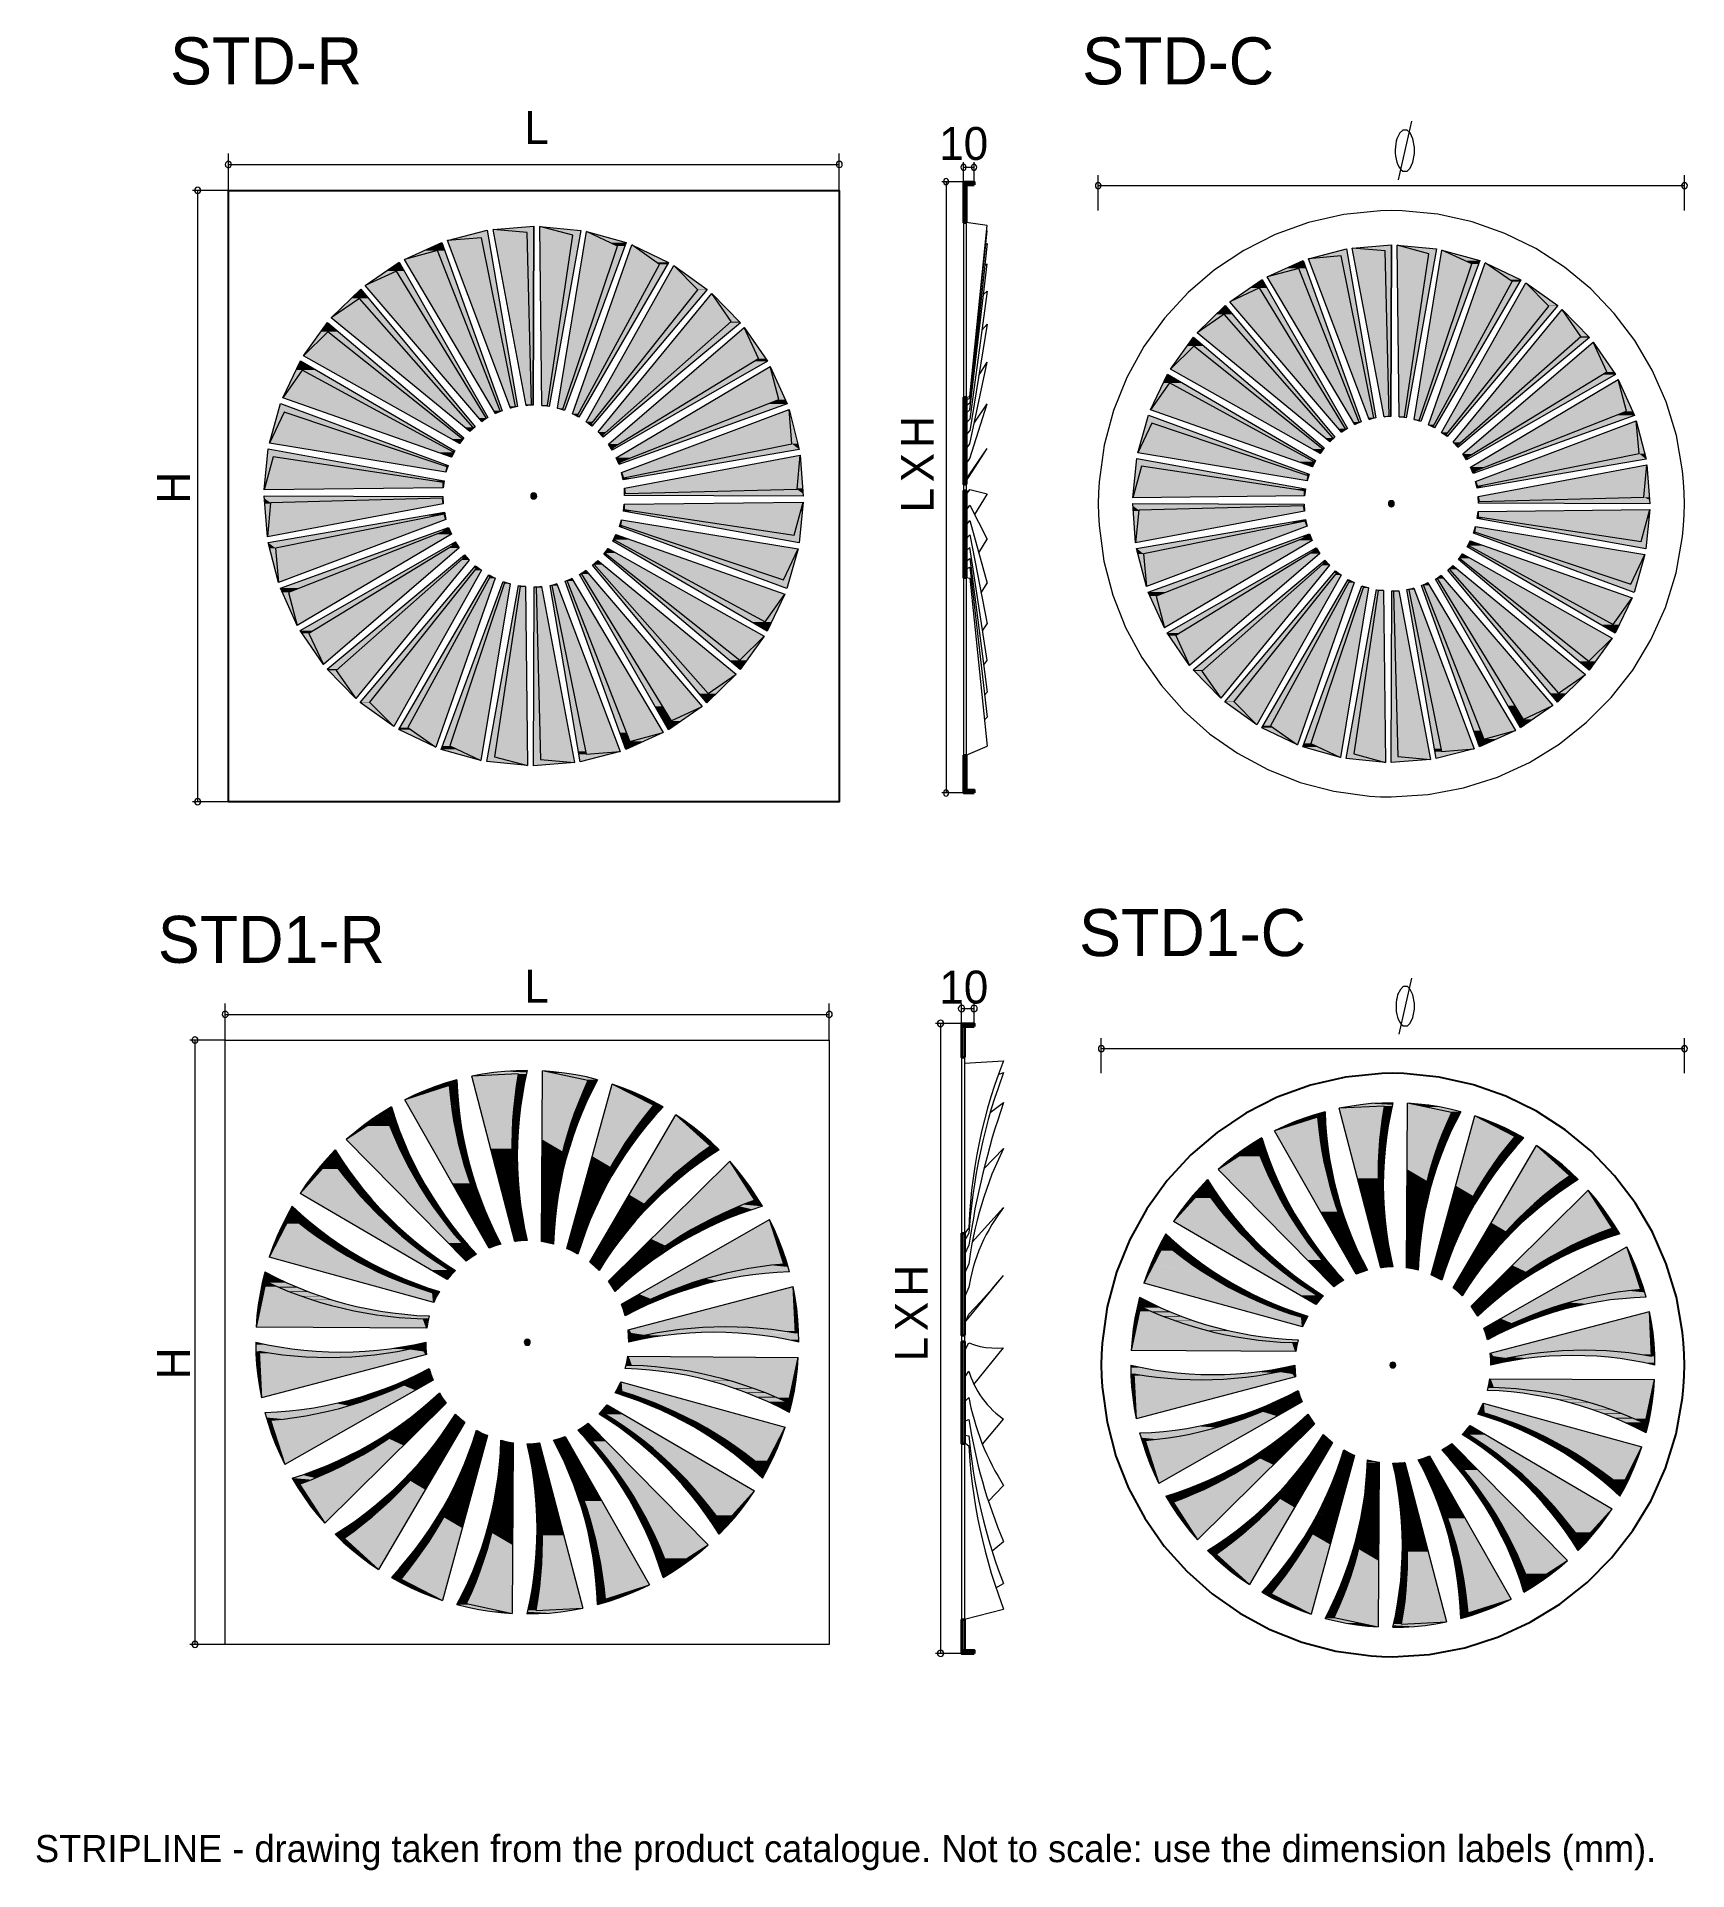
# Model space of a CAD drawing. Extents: x 0 to 244, y -13 to 257.
import ezdxf

# ---------------------------------------------------------------- set-up
doc = ezdxf.new("R2010")
doc.units = 0
for name, color, linetype in [('FILL', 8, 'Continuous'), ('GEOMETRY', 7, 'Continuous'), ('NOTE', 1, 'Continuous'), ('TEXT', 7, 'Continuous')]:
    doc.layers.add(name, color=color, linetype=linetype)

msp = doc.modelspace()

# ---------------------------------------------------------------- texts
at = {"layer": 'NOTE'}
msp.add_text('STRIPLINE - drawing taken from the product catalogue. Not to scale: use the dimension labels (mm).', height=4, dxfattribs=at).set_placement((0, -12))
at = {"layer": 'TEXT'}
for s, height, p in [('STD-R', 6.936, (19.94, 250.31)), ('STD-C', 6.936, (154.58, 250.31)), ('L', 4.86, (72.25, 241.51)), ('10', 4.855, (133.48, 239.16)), ('STD1-R', 6.936, (18.14, 120.69)), ('STD1-C', 6.936, (154.13, 121.69)), ('L', 4.86, (72.25, 114.84)), ('10', 4.855, (133.5, 114.69))]:
    msp.add_text(s, height=height, dxfattribs=at).set_placement(p)
for s, p in [('H', (132.68, 196.67)), ('X', (132.68, 191.59)), ('H', (22.87, 188.44)), ('L', (132.68, 187.14)), ('H', (131.79, 71.43)), ('X', (131.79, 66.34)), ('L', (131.79, 61.9)), ('H', (22.87, 59.24))]:
    msp.add_text(s, height=4.86, rotation=90, dxfattribs=at).set_placement(p)

# ---------------------------------------------------------------- hatches: boundary and pattern name
at = {"layer": 'FILL'}
for points in [[(137.08, 235.5), (138.62, 235.5), (137.08, 235.95)], [(137.08, 235.95), (138.62, 235.5), (138.62, 235.95)], [(137.08, 229.92), (137.46, 229.92), (137.08, 235.5)], [(137.08, 235.5), (137.46, 229.92), (137.46, 235.5)], [(62.53, 227.69), (60.88, 227.27), (65.9, 227.69)], [(60.88, 227.27), (66, 227.27), (65.9, 227.69)], [(60.88, 227.27), (66, 227.27)], [(60.88, 227.27), (66, 227.27)], [(60.88, 227.27), (70.09, 202.8), (70.94, 202.8)], [(60.88, 227.27), (66, 227.27), (70.94, 202.8)], [(66.75, 228.78), (62.53, 227.69), (66.93, 227.69)], [(65.9, 227.69), (70.94, 202.8), (71.23, 202.8)], [(65.9, 227.69), (66.93, 227.69), (71.23, 202.8)], [(67.62, 228.91), (73.65, 228.91), (73.65, 229.37)], [(72.64, 228.46), (73.65, 228.46), (67.62, 228.91)], [(67.62, 228.91), (73.65, 228.46), (73.65, 228.91)], [(67.7, 228.46), (72.64, 228.46), (67.62, 228.91)], [(72.64, 228.46), (67.62, 228.91)], [(67.7, 228.46), (72.46, 203.08), (73.28, 203.08)], [(67.7, 228.46), (72.64, 228.46), (73.28, 203.08)], [(73.28, 203.08), (73.55, 203.08), (72.64, 228.46)], [(72.64, 228.46), (73.65, 228.46), (73.55, 203.08)], [(76.71, 228.76), (80.57, 228.76), (74.53, 229.36)], [(74.53, 229.36), (74.55, 228.04), (79.41, 228.04)], [(74.53, 229.36), (79.41, 228.04)], [(74.55, 228.04), (74.84, 202.93), (75.64, 202.93)], [(74.55, 228.04), (79.41, 228.04), (75.64, 202.93)], [(79.41, 228.04), (75.64, 202.92), (75.91, 202.92)], [(79.41, 228.04), (80.44, 228.04), (75.91, 202.92)], [(76.71, 228.76), (80.44, 228.04), (80.57, 228.76)], [(79.41, 228.04), (80.44, 228.04), (76.72, 228.76)], [(81.43, 228.6), (81.08, 226.44), (86, 226.44)], [(81.43, 228.6), (84.9, 226.97), (87.27, 226.97)], [(81.43, 228.6), (86, 226.44)], [(57.37, 225.78), (59.4, 225.78), (54.53, 224.48)], [(59.4, 225.78), (54.53, 224.48), (59.92, 224.48)], [(60.05, 226.98), (57.37, 225.78), (60.48, 225.78)], [(59.4, 225.78), (68.68, 202.16), (68.97, 202.16)], [(59.4, 225.78), (60.48, 225.78), (68.97, 202.16)], [(81.08, 226.44), (77.13, 202.53), (77.97, 202.53)], [(86, 226.44), (77.92, 202.37), (78.21, 202.37)], [(81.08, 226.44), (86, 226.44), (77.97, 202.53)], [(86, 226.44), (87.08, 226.44), (78.21, 202.37)], [(86, 226.44), (87.08, 226.44), (84.9, 226.97)], [(84.9, 226.97), (87.08, 226.44), (87.27, 226.97)], [(88.09, 226.64), (87.06, 223.74), (92.21, 223.74)], [(88.09, 226.64), (91.8, 224.03), (93.54, 224.03)], [(88.09, 226.64), (92.21, 223.74)], [(189.57, 225.01), (187.99, 224.59), (192.82, 225.01)], [(187.99, 224.59), (192.9, 224.59), (192.82, 225.01)], [(187.99, 224.59), (192.9, 224.59)], [(187.99, 224.59), (192.9, 224.59)], [(187.99, 224.59), (196.84, 201.12), (197.65, 201.12)], [(187.99, 224.59), (192.9, 224.59), (197.65, 201.12)], [(193.62, 226.04), (189.57, 225.01), (193.81, 225.01)], [(192.82, 225.01), (197.65, 201.12), (197.92, 201.12)], [(192.82, 225.01), (193.81, 225.01), (197.92, 201.12)], [(194.45, 226.16), (200.25, 226.16), (200.25, 226.61)], [(199.28, 225.73), (200.25, 225.73), (194.45, 226.16)], [(194.45, 226.16), (200.25, 225.73), (200.25, 226.16)], [(194.54, 225.73), (199.28, 225.73), (194.45, 226.16)], [(199.28, 225.73), (194.45, 226.16)], [(194.54, 225.73), (199.12, 201.38), (199.9, 201.38)], [(194.54, 225.73), (199.28, 225.73), (199.9, 201.38)], [(199.9, 201.38), (200.16, 201.38), (199.28, 225.73)], [(199.28, 225.73), (200.16, 201.38), (200.25, 225.73)], [(203.19, 226.02), (206.89, 226.02), (201.1, 226.59)], [(201.1, 226.59), (201.12, 225.33), (205.78, 225.33)], [(201.1, 226.59), (205.78, 225.33)], [(201.12, 225.33), (201.38, 201.26), (202.15, 201.26)], [(201.12, 225.33), (205.78, 225.33), (202.15, 201.26)], [(205.78, 225.33), (202.15, 201.24), (202.41, 201.24)], [(205.78, 225.33), (206.77, 225.33), (202.41, 201.24)], [(205.78, 225.33), (206.77, 225.33), (203.19, 226.02)], [(203.19, 226.02), (206.76, 225.33), (206.89, 226.02)], [(207.7, 225.87), (207.36, 223.81), (212.09, 223.81)], [(207.7, 225.87), (211.04, 224.3), (213.31, 224.3)], [(207.7, 225.87), (212.09, 223.81)], [(51.85, 222.76), (53.34, 222.76), (48.75, 220.63)], [(53.34, 222.76), (48.75, 220.63), (54.64, 220.63)], [(53.76, 224.06), (51.85, 222.76), (54.5, 222.76)], [(53.34, 222.76), (66.54, 201.15), (66.85, 201.15)], [(53.34, 222.76), (54.5, 222.76), (66.85, 201.15)], [(54.53, 224.48), (59.92, 224.48)], [(54.53, 224.48), (59.92, 224.48)], [(54.53, 224.48), (67.76, 202.15), (68.69, 202.15)], [(54.53, 224.48), (59.92, 224.48), (68.69, 202.15)], [(87.06, 223.74), (79.33, 201.71), (80.23, 201.71)], [(92.21, 223.74), (80.08, 201.44), (80.39, 201.44)], [(87.06, 223.74), (92.21, 223.74), (80.23, 201.71)], [(92.21, 223.74), (93.38, 223.74), (80.39, 201.44)], [(92.21, 223.74), (93.38, 223.74), (91.8, 224.03)], [(91.8, 224.03), (93.38, 223.74), (93.54, 224.03)], [(94.3, 223.58), (92.28, 219.99), (97.86, 219.99)], [(94.3, 223.58), (97.81, 220.03), (99.22, 220.03)], [(94.3, 223.58), (97.86, 219.99)], [(184.63, 223.16), (186.59, 223.16), (181.89, 221.91)], [(186.59, 223.16), (181.89, 221.91), (187.08, 221.91)], [(181.89, 221.91), (187.08, 221.91)], [(181.89, 221.91), (187.08, 221.91)], [(181.89, 221.91), (194.59, 200.49), (195.48, 200.49)], [(181.89, 221.91), (187.08, 221.91), (195.48, 200.49)], [(187.2, 224.31), (184.63, 223.16), (187.62, 223.16)], [(186.59, 223.16), (195.48, 200.5), (195.76, 200.5)], [(186.59, 223.16), (187.62, 223.16), (195.76, 200.5)], [(207.36, 223.81), (203.59, 200.86), (204.39, 200.86)], [(212.09, 223.81), (204.35, 200.7), (204.62, 200.7)], [(207.36, 223.81), (212.09, 223.81), (204.39, 200.86)], [(212.09, 223.81), (213.12, 223.81), (204.62, 200.7)], [(212.09, 223.81), (213.12, 223.81), (211.04, 224.3)], [(211.04, 224.3), (213.12, 223.81), (213.31, 224.3)], [(214.09, 223.99), (213.12, 221.21), (218.06, 221.21)], [(214.09, 223.99), (217.66, 221.48), (219.34, 221.48)], [(214.09, 223.99), (218.06, 221.21)], [(48.08, 220.08), (46.68, 218.73), (49.2, 218.73)], [(48.75, 220.63), (54.64, 220.63)], [(48.75, 220.63), (54.64, 220.63)], [(48.75, 220.63), (65.53, 201.09), (66.58, 201.09)], [(48.75, 220.63), (54.64, 220.63), (66.58, 201.09)], [(92.28, 219.99), (81.35, 200.54), (82.36, 200.54)], [(97.86, 219.99), (82.04, 200.13), (82.39, 200.13)], [(92.28, 219.99), (97.86, 219.99), (82.36, 200.54)], [(97.86, 219.99), (99.19, 219.99), (82.39, 200.13)], [(99.9, 219.47), (96.48, 215.32), (102.77, 215.32)], [(97.86, 219.99), (99.19, 219.99), (97.81, 220.04)], [(97.81, 220.04), (99.19, 219.99), (99.22, 220.04)], [(99.9, 219.47), (102.77, 215.32), (103.96, 215.32)], [(99.9, 219.47), (102.77, 215.32)], [(179.34, 220.27), (180.77, 220.27), (176.37, 218.23)], [(180.77, 220.27), (176.37, 218.23), (182, 218.23)], [(181.17, 221.51), (179.34, 220.27), (181.88, 220.27)], [(180.77, 220.27), (193.44, 199.55), (193.73, 199.55)], [(180.77, 220.27), (181.88, 220.27), (193.73, 199.55)], [(213.12, 221.21), (205.7, 200.09), (206.56, 200.09)], [(218.06, 221.21), (206.41, 199.81), (206.72, 199.81)], [(213.12, 221.21), (218.06, 221.21), (206.56, 200.09)], [(218.06, 221.21), (219.19, 221.21), (206.72, 199.81)], [(218.06, 221.21), (219.18, 221.21), (217.66, 221.48)], [(217.66, 221.48), (219.18, 221.21), (219.34, 221.48)], [(220.06, 221.05), (218.12, 217.6), (223.48, 217.6)], [(220.06, 221.05), (223.42, 217.66), (224.79, 217.66)], [(220.06, 221.05), (223.48, 217.6)], [(46.68, 218.73), (47.88, 218.73), (43.73, 215.85)], [(47.88, 218.73), (43.73, 215.85), (50.44, 215.85)], [(47.88, 218.73), (64.59, 199.8), (64.96, 199.8)], [(47.88, 218.73), (49.2, 218.73), (64.96, 199.8)], [(175.7, 217.7), (174.38, 216.4), (176.8, 216.4)], [(176.37, 218.23), (182, 218.23)], [(176.37, 218.23), (182, 218.23)], [(176.37, 218.23), (192.45, 199.49), (193.47, 199.49)], [(176.37, 218.23), (182, 218.23), (193.47, 199.49)], [(218.12, 217.6), (207.64, 198.95), (208.61, 198.95)], [(223.48, 217.6), (208.29, 198.56), (208.63, 198.56)], [(218.12, 217.6), (223.48, 217.6), (208.61, 198.95)], [(223.48, 217.6), (224.74, 217.6), (208.63, 198.56)], [(225.42, 217.11), (222.16, 213.13), (228.19, 213.13)], [(223.48, 217.6), (224.74, 217.6), (223.42, 217.66)], [(223.42, 217.66), (224.74, 217.6), (224.79, 217.66)], [(225.42, 217.11), (228.19, 213.13), (229.31, 213.13)], [(225.42, 217.11), (228.19, 213.13)], [(42.19, 213.81), (43.22, 213.81), (39.62, 210.25)], [(43.22, 213.81), (39.62, 210.25), (47.68, 210.25)], [(43.17, 215.19), (42.19, 213.81), (44.77, 213.81)], [(43.22, 213.81), (62.87, 198.15), (63.3, 198.15)], [(43.22, 213.81), (44.77, 213.81), (63.3, 198.15)], [(43.73, 215.85), (50.44, 215.85)], [(43.73, 215.85), (50.44, 215.85)], [(43.73, 215.85), (63.43, 199.69), (64.7, 199.69)], [(43.73, 215.85), (50.44, 215.85), (64.7, 199.69)], [(96.48, 215.32), (83.13, 199.03), (84.34, 199.03)], [(102.56, 215.13), (83.74, 198.51), (84.16, 198.51)], [(102.56, 215.13), (104.13, 215.13), (84.16, 198.51)], [(96.48, 215.32), (102.77, 215.32), (84.34, 199.03)], [(104.68, 214.45), (99.34, 209.86), (106.8, 209.86)], [(102.56, 215.13), (104.13, 215.13), (102.77, 215.32)], [(102.77, 215.32), (104.13, 215.13), (103.96, 215.32)], [(104.68, 214.45), (106.8, 209.86), (107.83, 209.86)], [(104.68, 214.45), (106.8, 209.86)], [(174.38, 216.4), (175.54, 216.4), (171.55, 213.63)], [(175.54, 216.4), (171.55, 213.63), (177.97, 213.63)], [(175.54, 216.4), (191.56, 198.24), (191.9, 198.24)], [(175.54, 216.4), (176.8, 216.4), (191.9, 198.24)], [(170.06, 211.69), (171.06, 211.69), (167.61, 208.28)], [(171.06, 211.69), (167.61, 208.28), (175.34, 208.28)], [(171, 213), (170.06, 211.69), (172.55, 211.69)], [(171.06, 211.69), (189.91, 196.66), (190.33, 196.66)], [(171.06, 211.69), (172.55, 211.69), (190.33, 196.66)], [(171.55, 213.63), (177.97, 213.63)], [(171.55, 213.63), (177.97, 213.63)], [(171.55, 213.63), (190.45, 198.13), (191.65, 198.13)], [(171.55, 213.63), (177.97, 213.63), (191.65, 198.13)], [(222.16, 213.13), (209.35, 197.5), (210.51, 197.5)], [(227.99, 212.96), (209.93, 197.01), (210.34, 197.01)], [(227.99, 212.96), (229.48, 212.96), (210.34, 197.01)], [(222.16, 213.13), (228.19, 213.13), (210.51, 197.5)], [(230.02, 212.29), (224.89, 207.89), (232.05, 207.89)], [(227.99, 212.96), (229.48, 212.96), (228.19, 213.13)], [(228.19, 213.13), (229.48, 212.96), (229.31, 213.13)], [(230.02, 212.29), (232.05, 207.89), (233.02, 207.89)], [(230.02, 212.29), (232.05, 207.89)], [(39.17, 209.51), (38.53, 208.16), (41.47, 208.16)], [(39.62, 210.25), (47.68, 210.25)], [(39.62, 210.25), (47.68, 210.25)], [(39.62, 210.25), (61.44, 197.99), (63.06, 197.99)], [(39.62, 210.25), (47.68, 210.25), (63.06, 197.99)], [(99.34, 209.86), (84.64, 197.24), (86.15, 197.24)], [(106.12, 209.45), (85.14, 196.61), (85.68, 196.61)], [(106.12, 209.45), (108.11, 209.45), (85.68, 196.61)], [(99.34, 209.86), (106.8, 209.86), (86.15, 197.24)], [(108.53, 208.68), (100.28, 203.8), (109.81, 203.8)], [(106.12, 209.45), (108.11, 209.45), (106.8, 209.86)], [(106.8, 209.86), (108.11, 209.45), (107.83, 209.86)], [(108.53, 208.68), (109.81, 203.8), (110.74, 203.8)], [(108.53, 208.68), (109.81, 203.8)], [(38.53, 208.16), (39.46, 208.16), (36.56, 204.04)], [(39.46, 208.16), (36.56, 204.04), (47.05, 204.04)], [(39.46, 208.16), (61.41, 196.23), (61.97, 196.23)], [(39.46, 208.16), (41.47, 208.16), (61.97, 196.23)], [(166.56, 206.26), (167.46, 206.26), (164.67, 202.31)], [(167.46, 206.26), (164.67, 202.31), (174.74, 202.31)], [(167.18, 207.55), (166.56, 206.26), (169.38, 206.26)], [(167.46, 206.26), (188.51, 194.81), (189.05, 194.81)], [(167.46, 206.26), (169.38, 206.26), (189.05, 194.81)], [(167.61, 208.28), (175.34, 208.28)], [(167.61, 208.28), (175.34, 208.28)], [(167.61, 208.28), (188.53, 196.5), (190.09, 196.5)], [(167.61, 208.28), (175.34, 208.28), (190.09, 196.5)], [(224.89, 207.89), (210.78, 195.78), (212.24, 195.78)], [(231.39, 207.49), (211.27, 195.19), (211.8, 195.19)], [(231.39, 207.49), (233.3, 207.49), (211.8, 195.19)], [(224.89, 207.89), (232.05, 207.89), (212.24, 195.78)], [(233.72, 206.75), (225.8, 202.07), (234.95, 202.07)], [(231.39, 207.49), (233.3, 207.49), (232.05, 207.89)], [(232.05, 207.89), (233.3, 207.49), (233.02, 207.89)], [(233.72, 206.75), (234.95, 202.07), (235.84, 202.07)], [(233.72, 206.75), (234.95, 202.07)], [(36.24, 203.22), (35.88, 201.95), (39.69, 201.95)], [(36.56, 204.04), (47.05, 204.04)], [(36.56, 204.04), (47.05, 204.04)], [(36.56, 204.04), (59.36, 196.03), (61.76, 196.03)], [(36.56, 204.04), (47.05, 204.04), (61.76, 196.03)], [(72.46, 203.08), (72.5, 202.95), (73.28, 203.08)], [(72.71, 202.98), (72.5, 202.95), (73.03, 202.98)], [(72.71, 202.98), (73.03, 202.98), (72.78, 202.99)], [(72.79, 203), (73.56, 203), (73.28, 203.08)], [(72.79, 203), (73.03, 202.98), (73.56, 203)], [(73.28, 203.08), (73.55, 203), (73.55, 203.08)], [(74.95, 202.92), (75.64, 202.92), (74.84, 202.93)], [(74.84, 202.93), (75.64, 202.92), (75.64, 202.93)], [(75.37, 202.88), (75.9, 202.88), (74.95, 202.92)], [(74.95, 202.92), (75.9, 202.88), (75.91, 202.92)], [(100.28, 203.8), (85.8, 195.22), (87.96, 195.22)], [(108.19, 203.16), (86.18, 194.51), (86.98, 194.51)], [(108.19, 203.16), (111.03, 203.16), (86.98, 194.51)], [(100.28, 203.8), (109.81, 203.8), (87.96, 195.22)], [(108.19, 203.16), (111.03, 203.16), (109.81, 203.8)], [(109.81, 203.8), (111.03, 203.16), (110.74, 203.8)], [(137.08, 191.31), (137.46, 191.31), (137.08, 204.14)], [(137.08, 204.14), (137.46, 191.31), (137.46, 204.14)], [(35.88, 201.95), (36.77, 201.95), (34.6, 197.38)], [(36.77, 201.95), (34.6, 197.38), (50.37, 197.38)], [(36.77, 201.95), (60.16, 194.09), (60.99, 194.09)], [(36.77, 201.95), (39.69, 201.95), (60.99, 194.09)], [(65.53, 201.09), (65.97, 200.59), (66.58, 201.09)], [(66.32, 200.88), (65.97, 200.59), (66.4, 200.88)], [(66.32, 200.88), (66.4, 200.88), (66.58, 201.09)], [(66.58, 201.09), (66.4, 200.88), (66.75, 201.09)], [(66.58, 201.09), (66.75, 201.09), (66.54, 201.15)], [(66.54, 201.15), (66.75, 201.09), (66.85, 201.15)], [(67.76, 202.15), (67.99, 201.74), (68.69, 202.15)], [(68.37, 201.97), (67.99, 201.74), (68.47, 201.97)], [(68.37, 201.97), (68.47, 201.97), (68.69, 202.15)], [(68.69, 202.15), (68.47, 201.97), (68.92, 202.15)], [(68.69, 202.15), (68.92, 202.15), (68.68, 202.16)], [(68.68, 202.16), (68.92, 202.15), (68.97, 202.16)], [(70.09, 202.81), (70.18, 202.55), (70.94, 202.81)], [(70.56, 202.68), (70.19, 202.55), (70.7, 202.68)], [(70.56, 202.68), (70.7, 202.68), (70.86, 202.77)], [(70.86, 202.77), (70.7, 202.68), (71.23, 202.77)], [(70.86, 202.77), (71.23, 202.77), (70.94, 202.8)], [(70.94, 202.81), (71.23, 202.77), (71.23, 202.81)], [(75.37, 202.88), (75.88, 202.81), (75.9, 202.88)], [(77.64, 202.37), (77.9, 202.37), (77.13, 202.53)], [(77.13, 202.53), (77.92, 202.37), (77.97, 202.53)], [(77.64, 202.37), (78.14, 202.21), (78.21, 202.37)], [(77.64, 202.37), (77.92, 202.37)], [(77.64, 202.37), (77.92, 202.37)], [(79.81, 201.49), (79.94, 201.49), (79.33, 201.71)], [(79.33, 201.71), (80.08, 201.44), (80.23, 201.71)], [(79.89, 201.44), (80.08, 201.44), (79.81, 201.49)], [(79.81, 201.49), (80.08, 201.44), (79.94, 201.49)], [(79.89, 201.44), (80.28, 201.23), (80.39, 201.44)], [(81.79, 200.22), (81.88, 200.22), (81.35, 200.54)], [(81.35, 200.54), (82.04, 200.12), (82.36, 200.54)], [(81.9, 200.13), (82.04, 200.13), (81.79, 200.22)], [(81.79, 200.22), (82.04, 200.13), (81.88, 200.22)], [(111.32, 202.32), (97.96, 197.28), (111.74, 197.28)], [(111.32, 202.32), (111.74, 197.28), (112.6, 197.28)], [(111.74, 197.28), (111.32, 202.32)], [(164.02, 200.3), (164.85, 200.3), (162.79, 195.92)], [(164.85, 200.3), (162.79, 195.92), (177.92, 195.92)], [(164.36, 201.52), (164.02, 200.3), (167.66, 200.3)], [(164.67, 202.31), (174.74, 202.31)], [(164.67, 202.31), (174.74, 202.31)], [(164.67, 202.31), (186.54, 194.62), (188.85, 194.62)], [(164.67, 202.31), (174.74, 202.31), (188.85, 194.62)], [(164.85, 200.3), (187.3, 192.78), (188.11, 192.78)], [(164.85, 200.3), (167.66, 200.3), (188.11, 192.78)], [(194.59, 200.49), (194.82, 200.12), (195.48, 200.49)], [(195.19, 200.32), (194.82, 200.12), (195.28, 200.32)], [(195.19, 200.32), (195.28, 200.32), (195.48, 200.49)], [(195.48, 200.49), (195.28, 200.32), (195.71, 200.49)], [(195.48, 200.49), (195.71, 200.49), (195.48, 200.5)], [(195.48, 200.5), (195.71, 200.49), (195.76, 200.5)], [(196.84, 201.12), (196.93, 200.87), (197.65, 201.12)], [(197.28, 201), (196.93, 200.87), (197.42, 201)], [(197.28, 201), (197.42, 201), (197.58, 201.09)], [(197.58, 201.09), (197.42, 201), (197.93, 201.09)], [(197.58, 201.09), (197.93, 201.09), (197.65, 201.12)], [(197.65, 201.12), (197.93, 201.09), (197.92, 201.12)], [(199.12, 201.38), (199.15, 201.26), (199.9, 201.38)], [(199.35, 201.29), (199.15, 201.26), (199.66, 201.29)], [(199.35, 201.29), (199.65, 201.29), (199.42, 201.3)], [(199.42, 201.3), (200.16, 201.3), (199.9, 201.38)], [(199.42, 201.3), (199.65, 201.29), (200.16, 201.3)], [(199.9, 201.38), (200.16, 201.31), (200.16, 201.38)], [(201.48, 201.24), (202.15, 201.24), (201.38, 201.26)], [(201.38, 201.26), (202.15, 201.24), (202.15, 201.26)], [(201.88, 201.2), (202.41, 201.2), (201.48, 201.24)], [(201.49, 201.24), (202.41, 201.2), (202.41, 201.24)], [(201.89, 201.2), (202.39, 201.12), (202.41, 201.2)], [(204.09, 200.7), (204.33, 200.7), (203.59, 200.86)], [(203.59, 200.86), (204.35, 200.7), (204.39, 200.86)], [(204.09, 200.7), (204.56, 200.55), (204.62, 200.7)], [(204.09, 200.7), (204.35, 200.7)], [(204.09, 200.7), (204.35, 200.7)], [(225.8, 202.07), (211.91, 193.84), (213.98, 193.84)], [(233.39, 201.46), (212.28, 193.16), (213.04, 193.16)], [(233.39, 201.46), (236.12, 201.46), (213.04, 193.16)], [(225.8, 202.07), (234.95, 202.07), (213.98, 193.84)], [(236.38, 200.67), (223.56, 195.84), (236.79, 195.84)], [(233.39, 201.46), (236.12, 201.46), (234.95, 202.07)], [(234.95, 202.07), (236.12, 201.46), (235.84, 202.07)], [(236.38, 200.67), (236.79, 195.84), (237.62, 195.84)], [(236.79, 195.84), (236.38, 200.67)], [(61.44, 197.99), (62.66, 197.3), (63.06, 197.99)], [(62.92, 197.73), (62.66, 197.3), (62.97, 197.73)], [(63.06, 197.99), (63.17, 197.99), (62.87, 198.15)], [(62.87, 198.15), (63.18, 197.99), (63.3, 198.15)], [(62.92, 197.73), (62.97, 197.73), (63.06, 197.99)], [(63.06, 197.99), (62.97, 197.73), (63.17, 197.99)], [(63.43, 199.69), (64.17, 199.08), (64.7, 199.69)], [(64.49, 199.45), (64.17, 199.08), (64.55, 199.45)], [(64.49, 199.45), (64.55, 199.45), (64.7, 199.69)], [(64.7, 199.69), (64.55, 199.45), (64.83, 199.69)], [(64.7, 199.69), (64.83, 199.69), (64.59, 199.8)], [(64.59, 199.8), (64.83, 199.69), (64.96, 199.8)], [(81.9, 200.13), (82.19, 199.9), (82.39, 200.13)], [(83.5, 198.65), (83.58, 198.65), (83.13, 199.03)], [(83.13, 199.03), (83.74, 198.51), (84.33, 199.03)], [(83.63, 198.51), (83.74, 198.51), (83.5, 198.65)], [(83.5, 198.65), (83.74, 198.51), (83.58, 198.65)], [(83.63, 198.51), (83.85, 198.25), (84.16, 198.51)], [(190.45, 198.14), (191.16, 197.56), (191.65, 198.14)], [(191.45, 197.92), (191.16, 197.57), (191.51, 197.92)], [(191.45, 197.92), (191.51, 197.92), (191.65, 198.14)], [(191.65, 198.14), (191.51, 197.92), (191.77, 198.14)], [(191.65, 198.14), (191.77, 198.14), (191.56, 198.24)], [(191.56, 198.24), (191.77, 198.14), (191.9, 198.24)], [(192.45, 199.49), (192.87, 199), (193.47, 199.49)], [(193.22, 199.27), (192.87, 199), (193.3, 199.27)], [(193.22, 199.27), (193.3, 199.27), (193.47, 199.49)], [(193.47, 199.49), (193.3, 199.27), (193.62, 199.49)], [(193.47, 199.49), (193.62, 199.49), (193.44, 199.55)], [(193.44, 199.55), (193.62, 199.49), (193.73, 199.55)], [(206.15, 199.86), (206.29, 199.86), (205.7, 200.09)], [(205.7, 200.09), (206.41, 199.81), (206.56, 200.09)], [(206.24, 199.81), (206.41, 199.81), (206.15, 199.86)], [(206.15, 199.86), (206.41, 199.81), (206.29, 199.86)], [(206.24, 199.81), (206.6, 199.61), (206.72, 199.81)], [(208.04, 198.66), (208.13, 198.66), (207.64, 198.95)], [(207.64, 198.95), (208.29, 198.56), (208.61, 198.95)], [(208.17, 198.56), (208.29, 198.56), (208.04, 198.66)], [(208.04, 198.66), (208.29, 198.56), (208.13, 198.66)], [(208.17, 198.56), (208.44, 198.34), (208.63, 198.56)], [(33.88, 190.79), (33.93, 190.79), (34.33, 195.36)], [(34.33, 195.36), (35.18, 195.36), (33.93, 190.79)], [(35.18, 195.36), (34.15, 191.59), (60.27, 191.59)], [(34.44, 196.52), (34.33, 195.36), (40.86, 195.36)], [(34.6, 197.38), (50.39, 197.38)], [(34.6, 197.38), (50.39, 197.38)], [(34.6, 197.38), (55.91, 193.87), (60.83, 193.87)], [(34.6, 197.38), (50.39, 197.38), (60.83, 193.87)], [(35.18, 195.36), (58.6, 191.83), (60.4, 191.83)], [(35.18, 195.36), (40.86, 195.36), (60.4, 191.83)], [(59.36, 196.03), (61.49, 195.28), (61.76, 196.03)], [(61.76, 196.03), (61.86, 196.03), (61.41, 196.23)], [(61.41, 196.23), (61.86, 196.03), (61.97, 196.23)], [(61.67, 195.76), (61.49, 195.28), (61.71, 195.76)], [(61.67, 195.76), (61.71, 195.76), (61.76, 196.03)], [(61.76, 196.03), (61.71, 195.76), (61.86, 196.03)], [(84.93, 196.8), (84.99, 196.8), (84.64, 197.24)], [(84.64, 197.24), (85.14, 196.61), (86.15, 197.24)], [(85.04, 196.61), (85.14, 196.61), (84.93, 196.8)], [(84.93, 196.8), (85.14, 196.61), (84.99, 196.8)], [(85.04, 196.61), (85.2, 196.34), (85.68, 196.61)], [(86, 194.72), (86.07, 194.72), (85.79, 195.22)], [(85.8, 195.22), (86.18, 194.51), (87.96, 195.22)], [(97.96, 197.28), (86.6, 193.02), (90.59, 193.02)], [(107.6, 196.45), (86.85, 192.25), (88.44, 192.25)], [(112.96, 195.59), (87, 190.71), (112.51, 190.71)], [(107.6, 196.45), (112.81, 196.45), (88.44, 192.25)], [(97.96, 197.28), (111.74, 197.28), (90.59, 193.02)], [(107.6, 196.45), (112.82, 196.45), (111.74, 197.28)], [(111.74, 197.28), (112.82, 196.45), (112.6, 197.28)], [(112.51, 190.71), (113.33, 190.71), (112.96, 195.59)], [(112.51, 190.71), (112.96, 195.59)], [(162.64, 195.1), (162.53, 193.98), (168.79, 193.98)], [(162.79, 195.92), (177.92, 195.92)], [(162.79, 195.92), (177.92, 195.92)], [(162.79, 195.92), (183.23, 192.55), (187.94, 192.55)], [(162.79, 195.92), (177.92, 195.92), (187.94, 192.55)], [(188.85, 194.62), (188.94, 194.62), (188.51, 194.81)], [(188.51, 194.81), (188.94, 194.62), (189.05, 194.81)], [(188.53, 196.5), (189.71, 195.84), (190.1, 196.5)], [(189.94, 196.26), (189.71, 195.84), (190, 196.26)], [(190.1, 196.5), (190.2, 196.5), (189.91, 196.66)], [(189.91, 196.66), (190.2, 196.5), (190.33, 196.66)], [(189.94, 196.26), (190, 196.26), (190.1, 196.5)], [(190.1, 196.5), (190, 196.26), (190.2, 196.5)], [(209.7, 197.14), (209.78, 197.14), (209.35, 197.5)], [(209.78, 197.14), (209.35, 197.5)], [(209.35, 197.5), (209.94, 197.01), (210.51, 197.5)], [(209.83, 197.01), (209.93, 197.01), (209.71, 197.14)], [(209.71, 197.14), (209.94, 197.01), (209.78, 197.14)], [(209.83, 197.01), (210.04, 196.76), (210.34, 197.01)], [(211.07, 195.36), (211.14, 195.36), (210.78, 195.78)], [(210.78, 195.78), (211.27, 195.19), (212.24, 195.78)], [(211.18, 195.19), (211.27, 195.19), (211.07, 195.36)], [(211.07, 195.36), (211.27, 195.19), (211.14, 195.36)], [(211.18, 195.19), (211.33, 194.93), (211.8, 195.19)], [(223.56, 195.84), (212.66, 191.73), (216.51, 191.73)], [(232.82, 195.02), (212.92, 191.01), (214.44, 191.01)], [(232.82, 195.02), (237.82, 195.02), (214.44, 191.01)], [(223.56, 195.84), (236.79, 195.84), (216.51, 191.73)], [(232.82, 195.02), (237.82, 195.02), (236.79, 195.84)], [(236.79, 195.84), (237.82, 195.02), (237.62, 195.84)], [(55.91, 193.87), (60.67, 193.08), (60.83, 193.87)], [(60.83, 193.87), (60.91, 193.87), (60.16, 194.09)], [(60.16, 194.09), (60.91, 193.87), (60.99, 194.09)], [(60.77, 193.6), (60.67, 193.08), (60.83, 193.6)], [(60.77, 193.6), (60.83, 193.6), (60.83, 193.87)], [(60.83, 193.87), (60.83, 193.6), (60.91, 193.87)], [(86.1, 194.51), (86.18, 194.51), (86, 194.72)], [(86, 194.72), (86.18, 194.51), (86.07, 194.72)], [(86.1, 194.51), (86.21, 194.24), (86.98, 194.51)], [(86.71, 192.49), (86.78, 192.49), (86.6, 193.02)], [(86.6, 193.02), (86.85, 192.25), (90.59, 193.02)], [(86.78, 192.25), (86.85, 192.25), (86.71, 192.49)], [(86.71, 192.49), (86.85, 192.25), (86.78, 192.49)], [(86.82, 191.97), (86.78, 192.25)], [(86.78, 192.25), (86.82, 191.97), (88.44, 192.25)], [(162.08, 189.59), (162.15, 189.59), (162.53, 193.98)], [(162.53, 193.98), (163.33, 193.98), (162.15, 189.59)], [(163.33, 193.98), (162.35, 190.36), (187.42, 190.36)], [(163.33, 193.98), (185.82, 190.61), (187.54, 190.61)], [(163.33, 193.98), (168.79, 193.98), (187.54, 190.61)], [(183.23, 192.55), (187.8, 191.79), (187.94, 192.55)], [(186.54, 194.63), (188.57, 193.9), (188.85, 194.63)], [(187.94, 192.55), (188.03, 192.55), (187.3, 192.78)], [(187.3, 192.78), (188.03, 192.55), (188.11, 192.78)], [(187.89, 192.28), (187.8, 191.79), (187.94, 192.28)], [(187.89, 192.28), (187.94, 192.28), (187.94, 192.55)], [(187.94, 192.55), (187.94, 192.28), (188.03, 192.55)], [(188.76, 194.36), (188.57, 193.9), (188.8, 194.36)], [(188.76, 194.36), (188.8, 194.36), (188.85, 194.63)], [(188.85, 194.63), (188.8, 194.36), (188.94, 194.63)], [(212.11, 193.38), (212.17, 193.38), (211.9, 193.84)], [(211.9, 193.84), (212.28, 193.16), (213.98, 193.84)], [(212.18, 193.16), (212.28, 193.16), (212.11, 193.38)], [(212.11, 193.38), (212.28, 193.16), (212.17, 193.38)], [(212.18, 193.16), (212.29, 192.9), (213.04, 193.16)], [(237.96, 194.19), (213.04, 189.51), (237.53, 189.51)], [(237.52, 189.38), (238.33, 189.38), (237.96, 194.19)], [(237.53, 189.51), (237.96, 194.19)], [(238.33, 189.38), (237.96, 194.19)], [(33.83, 189.5), (60.21, 189.5), (33.83, 189.62)], [(33.86, 189.23), (60.22, 189.23), (33.83, 189.5)], [(33.83, 189.5), (60.22, 189.23), (60.21, 189.5)], [(33.88, 190.79), (33.85, 190.48), (33.93, 190.79)], [(33.85, 190.48), (33.86, 190.48), (33.93, 190.79)], [(33.85, 190.48), (33.86, 190.48)], [(33.93, 190.79), (33.86, 190.48), (60.27, 190.79)], [(33.93, 190.79), (60.27, 190.79), (34.15, 191.59)], [(34.15, 191.59), (60.27, 190.79), (60.27, 191.59)], [(60.27, 191.59), (60.37, 191.59), (58.6, 191.83)], [(58.6, 191.83), (60.37, 191.59), (60.4, 191.83)], [(60.27, 191.32), (60.32, 191.32), (60.27, 191.59)], [(60.27, 191.59), (60.32, 191.32), (60.37, 191.59)], [(60.27, 191.32), (60.27, 190.79), (60.32, 191.32)], [(73.17, 189.57), (74.08, 189.57), (73.2, 189.74)], [(73.2, 189.41), (74.05, 189.41), (73.17, 189.57)], [(73.17, 189.57), (74.05, 189.41), (74.08, 189.57)], [(73.2, 189.74), (74.05, 189.74), (73.3, 189.9)], [(73.2, 189.74), (74.08, 189.57), (74.05, 189.74)], [(73.3, 189.25), (73.94, 189.25), (73.2, 189.41)], [(73.2, 189.41), (73.94, 189.25), (74.05, 189.41)], [(73.3, 189.9), (73.94, 189.9), (73.46, 190)], [(73.3, 189.9), (74.05, 189.74), (73.94, 189.9)], [(73.46, 190), (73.79, 190), (73.62, 190.03)], [(73.46, 190), (73.94, 189.9), (73.79, 190)], [(87, 190.56), (87.01, 190.56), (87, 190.71)], [(87.02, 190.56), (112.49, 190.56), (87, 190.71)], [(87, 190.71), (112.49, 190.56), (112.51, 190.71)], [(87.03, 190.18), (87.08, 190.18), (87, 190.56)], [(87, 190.56), (87.08, 190.18), (87.01, 190.56)], [(87.02, 190.56), (87.11, 189.92), (112.49, 190.56)], [(87.03, 189.92), (87.11, 189.92), (87.03, 190.18)], [(87.03, 190.18), (87.11, 189.92), (87.08, 190.18)], [(87.03, 189.65), (113.41, 189.65), (87.03, 189.92)], [(87.03, 189.92), (113.41, 189.65), (113.39, 189.92)], [(87.03, 189.65), (113.42, 189.54), (113.41, 189.65)], [(87.11, 189.92), (113.39, 189.92), (112.49, 190.56)], [(112.49, 190.56), (113.34, 190.56), (112.51, 190.71)], [(112.49, 190.56), (113.39, 189.92), (113.34, 190.56)], [(112.51, 190.71), (113.34, 190.56), (113.33, 190.71)], [(137.08, 177.57), (137.46, 177.57), (137.08, 190.4)], [(137.08, 190.4), (137.46, 177.57), (137.46, 190.4)], [(162.08, 189.59), (162.07, 189.3), (162.15, 189.59)], [(162.07, 189.3), (162.08, 189.3), (162.15, 189.59)], [(162.15, 189.59), (162.08, 189.3), (187.4, 189.59)], [(162.15, 189.59), (187.4, 189.59), (162.35, 190.36)], [(162.35, 190.36), (187.4, 189.59), (187.42, 190.36)], [(187.42, 190.36), (187.49, 190.36), (185.82, 190.61)], [(185.82, 190.61), (187.5, 190.36), (187.54, 190.61)], [(187.4, 189.59), (187.42, 190.1)], [(187.42, 190.1), (187.4, 189.59), (187.47, 190.1)], [(187.42, 190.1), (187.47, 190.1), (187.42, 190.36)], [(187.42, 190.36), (187.47, 190.1), (187.49, 190.36)], [(212.78, 191.24), (212.83, 191.24), (212.66, 191.73)], [(212.66, 191.73), (212.92, 191.01), (216.51, 191.73)], [(212.83, 191.01), (212.92, 191.01), (212.78, 191.24)], [(212.78, 191.24), (212.92, 191.01), (212.83, 191.24)], [(212.83, 191.01), (212.89, 190.73), (214.44, 191.01)], [(213.07, 189.38), (237.52, 189.38), (213.04, 189.51)], [(213.04, 189.51), (237.52, 189.38), (237.53, 189.51)], [(213.06, 189.38), (213.07, 189.38), (213.05, 189.51)], [(33.91, 188.59), (34.74, 188.59), (33.86, 189.23)], [(33.86, 189.23), (34.75, 188.59), (60.13, 189.23)], [(33.93, 188.44), (34.73, 188.44), (33.91, 188.59)], [(33.91, 188.59), (34.73, 188.44), (34.74, 188.59)], [(33.93, 188.44), (34.3, 183.57), (34.73, 188.44)], [(34.3, 183.57), (34.73, 188.44)], [(34.73, 188.44), (60.25, 188.44), (34.3, 183.57)], [(34.73, 188.44), (60.25, 188.44), (34.75, 188.59)], [(34.75, 188.59), (60.24, 188.59), (60.13, 189.23)], [(34.75, 188.59), (60.25, 188.44), (60.24, 188.59)], [(56.66, 186.14), (60.66, 186.14), (60.4, 186.91)], [(57.42, 186.66), (59.21, 186.66), (58.81, 186.9)], [(58.81, 186.91), (60.48, 186.91), (60.43, 187.18)], [(58.81, 186.91), (59.21, 186.67), (60.4, 186.91)], [(60.17, 188.98), (60.22, 188.98), (60.12, 189.23)], [(60.13, 189.23), (60.22, 188.97), (60.22, 189.23)], [(60.17, 188.98), (60.25, 188.59), (60.22, 188.98)], [(60.24, 188.59), (60.25, 188.59), (60.17, 188.97)], [(60.24, 188.59), (60.25, 188.44), (60.25, 188.59)], [(60.4, 186.91), (60.53, 186.67), (60.48, 186.91)], [(60.48, 186.66), (60.53, 186.66), (60.4, 186.9)], [(73.46, 189.15), (73.79, 189.15), (73.3, 189.25)], [(73.3, 189.25), (73.8, 189.15), (73.94, 189.25)], [(73.46, 189.15), (73.62, 189.12), (73.79, 189.15)], [(86.85, 187.32), (88.65, 187.32), (86.89, 187.56)], [(86.85, 187.32), (106.4, 183.79), (112.08, 183.79)], [(86.85, 187.32), (88.65, 187.32), (112.08, 183.79)], [(86.89, 187.56), (86.97, 187.56), (86.92, 187.84)], [(86.89, 187.56), (88.65, 187.32), (86.97, 187.56)], [(86.92, 187.84), (86.98, 187.84), (86.98, 188.36)], [(86.92, 187.84), (86.97, 187.56), (86.98, 187.84)], [(86.97, 187.56), (113.1, 187.56), (86.98, 188.36)], [(86.97, 187.56), (113.1, 187.56), (112.08, 183.79)], [(86.98, 188.36), (113.33, 188.36), (113.39, 188.67)], [(86.98, 188.36), (113.1, 187.56), (113.33, 188.36)], [(112.08, 183.79), (112.93, 183.79), (113.04, 187.32)], [(113.04, 187.32), (112.93, 183.79), (113.26, 187.32)], [(113.04, 187.32), (113.26, 187.32), (113.33, 188.36)], [(113.33, 188.36), (113.26, 187.32), (113.37, 188.36)], [(113.33, 188.36), (113.37, 188.36), (113.41, 188.67)], [(113.39, 188.67), (113.33, 188.36), (113.41, 188.67)], [(113.39, 188.67), (113.41, 188.67)], [(162.05, 188.36), (187.36, 188.36), (162.05, 188.47)], [(187.36, 188.36), (162.05, 188.47)], [(162.07, 188.11), (187.36, 188.11), (162.05, 188.36)], [(162.05, 188.36), (187.36, 188.11), (187.36, 188.36)], [(162.07, 189.3), (162.08, 189.3)], [(162.11, 187.5), (162.93, 187.5), (162.07, 188.11)], [(162.07, 188.11), (162.93, 187.5), (187.28, 188.11)], [(162.13, 187.35), (162.92, 187.35), (162.11, 187.5)], [(162.11, 187.5), (162.91, 187.35), (162.93, 187.5)], [(162.13, 187.35), (162.48, 182.67), (162.92, 187.35)], [(162.48, 182.67), (162.5, 182.67), (162.91, 187.35)], [(162.91, 187.35), (187.4, 187.35), (162.5, 182.67)], [(162.91, 187.35), (187.4, 187.35), (162.93, 187.5)], [(162.93, 187.5), (187.37, 187.5), (187.28, 188.11)], [(162.93, 187.5), (187.4, 187.35), (187.37, 187.5)], [(187.33, 187.85), (187.37, 187.85), (187.28, 188.11)], [(187.28, 188.11), (187.37, 187.85), (187.36, 188.11)], [(187.37, 187.5), (187.39, 187.5), (187.33, 187.85)], [(187.33, 187.85), (187.39, 187.5), (187.37, 187.85)], [(187.37, 187.5), (187.4, 187.35), (187.39, 187.5)], [(199.79, 188.44), (200.65, 188.44), (199.82, 188.61)], [(199.82, 188.27), (200.62, 188.27), (199.79, 188.44)], [(199.79, 188.44), (200.62, 188.27), (200.65, 188.44)], [(199.82, 188.61), (200.62, 188.61), (199.92, 188.75)], [(199.82, 188.61), (200.65, 188.44), (200.62, 188.61)], [(199.91, 188.13), (200.53, 188.13), (199.82, 188.27)], [(199.82, 188.27), (200.53, 188.13), (200.62, 188.27)], [(199.91, 188.74), (200.53, 188.74), (200.05, 188.84)], [(199.92, 188.75), (200.62, 188.61), (200.53, 188.75)], [(200.05, 188.04), (200.39, 188.04), (199.92, 188.13)], [(199.92, 188.13), (200.39, 188.04), (200.53, 188.13)], [(200.05, 188.84), (200.39, 188.84), (200.22, 188.87)], [(200.05, 188.84), (200.53, 188.74), (200.39, 188.84)], [(200.05, 188.04), (200.22, 187.99), (200.39, 188.04)], [(212.95, 186.51), (213.03, 186.51), (212.98, 186.77)], [(212.98, 186.77), (213.03, 186.77), (213.04, 187.27)], [(212.98, 186.77), (213.03, 186.51), (213.03, 186.77)], [(213.03, 186.51), (238.1, 186.51), (213.04, 187.27)], [(213.04, 187.27), (238.3, 187.27), (238.36, 187.56)], [(213.04, 187.27), (238.1, 186.51), (238.3, 187.27)], [(213.08, 189.01), (213.12, 189.01), (213.06, 189.38)], [(213.06, 189.38), (213.12, 189.01), (213.08, 189.38)], [(213.07, 189.38), (213.17, 188.76), (237.51, 189.38)], [(213.09, 188.76), (213.17, 188.76), (213.07, 189.01)], [(213.07, 189.01), (213.17, 188.76), (213.12, 189.01)], [(213.09, 188.5), (238.39, 188.5), (213.09, 188.76)], [(213.09, 188.76), (238.39, 188.5), (238.38, 188.76)], [(213.09, 188.5), (238.39, 188.41), (238.39, 188.5)], [(213.17, 188.76), (238.38, 188.76), (223.1, 189.01)], [(223.1, 189.01), (238.35, 189.01), (237.52, 189.38)], [(223.1, 189.01), (238.38, 188.76), (238.35, 189.01)], [(237.52, 189.38), (238.35, 189.01), (238.33, 189.38)], [(238.04, 186.27), (238.26, 186.27), (238.3, 187.27)], [(238.3, 187.27), (238.26, 186.27), (238.36, 187.27)], [(238.3, 187.27), (238.36, 187.27), (238.38, 187.56)], [(238.36, 187.56), (238.3, 187.27), (238.38, 187.56)], [(238.36, 187.56), (238.38, 187.56)], [(57.42, 186.66), (34.42, 182.7), (39.65, 182.7)], [(56.66, 186.13), (35.51, 181.87), (49.3, 181.87)], [(59.68, 184.43), (36.22, 175.99), (39.04, 175.99)], [(59.68, 184.43), (60.51, 184.43), (39.04, 175.99)], [(57.42, 186.66), (59.21, 186.66), (39.65, 182.7)], [(56.66, 186.13), (60.66, 186.13), (49.3, 181.87)], [(59.28, 183.94), (61.46, 183.94), (61.06, 184.64)], [(59.68, 184.44), (60.51, 184.44), (60.27, 184.64)], [(60.27, 184.64), (61.15, 184.64), (61.04, 184.92)], [(60.27, 184.64), (60.51, 184.43), (61.06, 184.64)], [(60.48, 186.66), (60.65, 186.14), (60.53, 186.66)], [(61.18, 184.44), (61.23, 184.44), (61.06, 184.64)], [(61.06, 184.64), (61.23, 184.43), (61.15, 184.64)], [(61.18, 184.44), (61.46, 183.94), (61.23, 184.44)], [(86.26, 185.06), (87.09, 185.06), (86.33, 185.29)], [(86.26, 185.06), (95.17, 181.77), (96.87, 181.77)], [(86.26, 185.06), (87.1, 185.06), (96.87, 181.77)], [(86.33, 185.29), (86.42, 185.29), (86.42, 185.56)], [(86.33, 185.29), (87.1, 185.06), (86.42, 185.29)], [(86.42, 185.56), (86.47, 185.56), (86.57, 186.07)], [(86.42, 185.29), (91.35, 185.29), (86.57, 186.07)], [(86.42, 185.56), (86.42, 185.28), (86.47, 185.56)], [(86.42, 185.28), (96.87, 181.77), (112.64, 181.77)], [(86.42, 185.28), (91.35, 185.28), (112.64, 181.77)], [(91.35, 185.29), (86.57, 186.07)], [(184.66, 185.64), (162.62, 181.83), (167.62, 181.83)], [(183.95, 185.14), (163.65, 181.03), (176.89, 181.03)], [(184.66, 185.64), (186.39, 185.64), (167.62, 181.83)], [(183.95, 185.14), (187.79, 185.14), (176.89, 181.03)], [(183.96, 185.14), (187.79, 185.14), (187.53, 185.87)], [(184.66, 185.64), (186.39, 185.64), (186, 185.87)], [(186, 185.86), (187.62, 185.86), (187.56, 186.13)], [(186, 185.87), (186.39, 185.64), (187.53, 185.87)], [(187.62, 185.64), (187.66, 185.64), (187.53, 185.87)], [(187.53, 185.87), (187.66, 185.64), (187.62, 185.87)], [(187.62, 185.64), (187.79, 185.14), (187.66, 185.64)], [(212.34, 184.1), (213.15, 184.1), (212.41, 184.31)], [(212.34, 184.1), (220.88, 180.94), (222.52, 180.94)], [(212.34, 184.1), (213.15, 184.1), (222.52, 180.94)], [(212.41, 184.31), (212.51, 184.31), (212.51, 184.57)], [(212.41, 184.31), (213.15, 184.1), (212.51, 184.31)], [(212.5, 184.57), (212.55, 184.57), (212.64, 185.07)], [(212.5, 184.31), (217.23, 184.31), (212.64, 185.07)], [(212.51, 184.57), (212.51, 184.31), (212.55, 184.57)], [(212.51, 184.31), (222.53, 180.94), (237.65, 180.94)], [(212.51, 184.31), (217.23, 184.31), (237.65, 180.94)], [(217.23, 184.31), (212.64, 185.07)], [(212.91, 186.27), (214.63, 186.27), (212.95, 186.51)], [(212.91, 186.27), (231.65, 182.88), (237.12, 182.88)], [(212.91, 186.27), (214.63, 186.27), (237.12, 182.88)], [(212.95, 186.51), (214.63, 186.27), (213.03, 186.51)], [(213.03, 186.51), (238.1, 186.51), (237.12, 182.88)], [(237.12, 182.88), (237.93, 182.88), (238.04, 186.27)], [(238.04, 186.27), (237.93, 182.88), (238.26, 186.27)], [(34.65, 181.87), (35.52, 181.87), (34.42, 182.7)], [(34.42, 182.7), (35.52, 181.87), (39.66, 182.7)], [(34.65, 181.87), (35.52, 181.87), (35.93, 176.83)], [(35.93, 176.83), (35.52, 181.87)], [(35.52, 181.87), (49.3, 181.87), (35.93, 176.83)], [(59.28, 183.94), (37.42, 175.35), (46.97, 175.35)], [(61.25, 182.35), (39.14, 169.7), (41.13, 169.7)], [(61.09, 181.91), (40.44, 169.29), (47.92, 169.29)], [(61.25, 182.35), (61.81, 182.35), (41.13, 169.7)], [(59.28, 183.94), (61.46, 183.94), (46.97, 175.35)], [(61.09, 181.91), (62.61, 181.91), (47.92, 169.29)], [(61.09, 181.91), (62.61, 181.91), (62.12, 182.54)], [(61.25, 182.35), (61.81, 182.35), (61.57, 182.54)], [(61.57, 182.54), (62.21, 182.54), (62.04, 182.81)], [(61.57, 182.54), (61.81, 182.35), (62.12, 182.54)], [(62.26, 182.35), (62.33, 182.35), (62.12, 182.54)], [(62.12, 182.54), (62.33, 182.35), (62.21, 182.54)], [(62.26, 182.35), (62.61, 181.91), (62.33, 182.35)], [(84.06, 181.16), (84.18, 181.16), (84.27, 181.42)], [(84.18, 181.16), (85.81, 181.16), (84.59, 181.85)], [(84.27, 181.42), (84.18, 181.16), (84.34, 181.42)], [(84.27, 181.42), (84.34, 181.42), (84.59, 181.85)], [(85.28, 182.93), (85.84, 182.93), (85.38, 183.12)], [(85.28, 182.93), (98.7, 175.11), (100.19, 175.11)], [(85.28, 182.93), (85.84, 182.93), (100.19, 175.11)], [(85.38, 183.12), (85.47, 183.12), (85.53, 183.39)], [(85.38, 183.12), (85.84, 182.93), (85.47, 183.12)], [(85.48, 183.12), (87.9, 183.12), (85.76, 183.87)], [(85.52, 183.39), (85.48, 183.12), (85.59, 183.39)], [(85.48, 183.12), (100.19, 175.11), (110.7, 175.11)], [(85.48, 183.12), (87.9, 183.12), (110.7, 175.11)], [(85.52, 183.39), (85.59, 183.39), (85.76, 183.87)], [(95.17, 181.77), (107.57, 177.2), (110.49, 177.2)], [(95.17, 181.77), (96.87, 181.77), (110.49, 177.2)], [(96.87, 181.77), (112.64, 181.77), (110.49, 177.2)], [(96.87, 181.77), (112.64, 181.77)], [(96.87, 181.77), (112.64, 181.77)], [(106.4, 183.79), (112.93, 183.79), (112.81, 182.64)], [(112.64, 181.77), (110.49, 177.2), (111.37, 177.2)], [(162.48, 182.67), (162.5, 182.67)], [(162.82, 181.03), (163.65, 181.03), (162.62, 181.84)], [(162.62, 181.84), (163.65, 181.03), (167.62, 181.84)], [(186.83, 183.5), (164.35, 175.4), (167.06, 175.4)], [(186.46, 183.03), (165.5, 174.8), (174.64, 174.8)], [(186.83, 183.5), (187.65, 183.5), (167.06, 175.4)], [(188.36, 181.51), (167.15, 169.37), (169.06, 169.37)], [(188.36, 181.51), (188.89, 181.51), (169.06, 169.37)], [(186.46, 183.03), (188.54, 183.03), (174.64, 174.8)], [(186.46, 183.03), (188.54, 183.03), (188.17, 183.7)], [(186.83, 183.5), (187.65, 183.5), (187.4, 183.7)], [(187.4, 183.7), (188.26, 183.7), (188.16, 183.97)], [(187.4, 183.7), (187.65, 183.5), (188.17, 183.7)], [(188.28, 183.5), (188.34, 183.5), (188.17, 183.7)], [(188.17, 183.7), (188.34, 183.5), (188.26, 183.7)], [(188.2, 181.08), (189.66, 181.08), (189.17, 181.68)], [(188.28, 183.5), (188.54, 183.03), (188.34, 183.5)], [(188.36, 181.51), (188.89, 181.51), (188.65, 181.68)], [(188.65, 181.68), (189.28, 181.68), (189.11, 181.94)], [(188.65, 181.68), (188.89, 181.51), (189.17, 181.68)], [(189.31, 181.51), (189.37, 181.51), (189.17, 181.68)], [(189.17, 181.68), (189.37, 181.51), (189.28, 181.68)], [(189.31, 181.51), (189.67, 181.08), (189.37, 181.51)], [(211.4, 182.05), (211.94, 182.05), (211.51, 182.25)], [(211.4, 182.05), (224.27, 174.56), (225.71, 174.56)], [(211.4, 182.05), (211.94, 182.05), (225.71, 174.56)], [(211.51, 182.25), (211.6, 182.25), (211.64, 182.5)], [(211.51, 182.25), (211.94, 182.05), (211.6, 182.25)], [(211.6, 182.25), (213.92, 182.25), (211.87, 182.96)], [(211.64, 182.5), (211.6, 182.25), (211.69, 182.5)], [(211.6, 182.25), (225.71, 174.56), (235.79, 174.56)], [(211.6, 182.25), (213.92, 182.25), (235.79, 174.56)], [(211.64, 182.5), (211.69, 182.5), (211.87, 182.96)], [(231.65, 182.88), (237.93, 182.88), (237.81, 181.77)], [(62.92, 180.5), (43.12, 164.03), (44.68, 164.03)], [(62.92, 180.12), (44.47, 163.83), (50.76, 163.83)], [(62.92, 180.5), (63.35, 180.5), (44.68, 164.03)], [(64.78, 178.91), (48.06, 159.17), (49.39, 159.17)], [(64.78, 178.91), (65.13, 178.91), (49.39, 159.17)], [(64.89, 178.61), (49.39, 159.17), (54.96, 159.17)], [(62.92, 180.12), (64.1, 180.12), (50.76, 163.83)], [(64.89, 178.61), (65.9, 178.61), (54.96, 159.17)], [(62.92, 180.5), (63.35, 180.5), (63.08, 180.65)], [(62.92, 180.12), (64.11, 180.12), (63.51, 180.65)], [(63.08, 180.65), (63.62, 180.65), (63.4, 180.91)], [(63.08, 180.65), (63.35, 180.5), (63.51, 180.65)], [(63.67, 180.5), (63.75, 180.5), (63.51, 180.65)], [(63.51, 180.65), (63.75, 180.5), (63.62, 180.65)], [(63.67, 180.5), (64.11, 180.12), (63.75, 180.5)], [(64.78, 178.91), (65.13, 178.91), (64.86, 179.03)], [(64.86, 179.03), (65.36, 179.03), (65.05, 179.25)], [(64.86, 179.03), (65.13, 178.92), (65.21, 179.03)], [(64.89, 178.61), (65.9, 178.61), (65.21, 179.03)], [(65.37, 178.91), (65.47, 178.91), (65.21, 179.03)], [(65.21, 179.03), (65.47, 178.92), (65.36, 179.03)], [(65.37, 178.91), (65.9, 178.61), (65.47, 178.91)], [(82.3, 179.35), (82.65, 179.35), (82.43, 179.46)], [(82.3, 179.35), (95.65, 163.3), (96.82, 163.3)], [(82.3, 179.35), (82.65, 179.35), (96.82, 163.3)], [(82.43, 179.46), (82.56, 179.46), (82.7, 179.7)], [(82.43, 179.46), (82.65, 179.35), (82.56, 179.46)], [(82.56, 179.46), (83.82, 179.46), (83.08, 180.06)], [(82.7, 179.7), (82.56, 179.46), (82.76, 179.7)], [(82.56, 179.46), (96.82, 163.31), (103.51, 163.31)], [(82.56, 179.46), (83.82, 179.46), (103.51, 163.31)], [(82.7, 179.7), (82.76, 179.7), (83.08, 180.06)], [(83.95, 181), (84.37, 181), (84.06, 181.16)], [(83.95, 181), (98.26, 168.9), (99.56, 168.9)], [(83.95, 181), (84.37, 181), (99.56, 168.9)], [(84.06, 181.16), (84.37, 181), (84.18, 181.16)], [(84.18, 181.16), (99.56, 168.9), (107.62, 168.9)], [(84.18, 181.16), (85.81, 181.16), (107.62, 168.9)], [(162.82, 181.03), (163.65, 181.03), (164.07, 176.2)], [(164.07, 176.2), (163.65, 181.03)], [(163.65, 181.03), (176.89, 181.03), (164.07, 176.2)], [(188.2, 181.08), (168.39, 168.97), (175.55, 168.97)], [(189.96, 179.73), (170.96, 163.92), (172.46, 163.92)], [(189.94, 179.36), (172.26, 163.73), (178.29, 163.73)], [(189.96, 179.73), (190.36, 179.73), (172.46, 163.92)], [(188.2, 181.08), (189.66, 181.08), (175.55, 168.97)], [(189.94, 179.36), (191.1, 179.36), (178.29, 163.73)], [(189.94, 179.36), (191.1, 179.36), (190.51, 179.86)], [(189.96, 179.73), (190.36, 179.73), (190.11, 179.86)], [(190.11, 179.86), (190.63, 179.86), (190.4, 180.11)], [(190.11, 179.86), (190.36, 179.73), (190.51, 179.86)], [(190.68, 179.73), (190.74, 179.73), (190.51, 179.86)], [(190.51, 179.86), (190.74, 179.73), (190.63, 179.86)], [(190.68, 179.73), (191.1, 179.36), (190.74, 179.73)], [(208.55, 178.62), (208.89, 178.62), (208.67, 178.73)], [(208.55, 178.62), (221.36, 163.23), (222.48, 163.23)], [(208.55, 178.62), (208.89, 178.62), (222.48, 163.23)], [(208.67, 178.73), (208.8, 178.73), (208.94, 178.96)], [(208.67, 178.73), (208.89, 178.62), (208.8, 178.73)], [(208.8, 178.73), (210.01, 178.73), (209.31, 179.31)], [(208.94, 178.96), (208.8, 178.73), (209, 178.96)], [(208.8, 178.73), (222.48, 163.23), (228.9, 163.23)], [(208.8, 178.73), (210.01, 178.73), (228.9, 163.23)], [(208.94, 178.96), (209, 178.96), (209.3, 179.31)], [(210.12, 180.22), (210.54, 180.22), (210.24, 180.36)], [(210.12, 180.22), (223.86, 168.6), (225.11, 168.6)], [(210.12, 180.22), (210.54, 180.22), (225.11, 168.6)], [(210.24, 180.36), (210.35, 180.36), (210.44, 180.6)], [(210.24, 180.36), (210.54, 180.22), (210.35, 180.36)], [(210.35, 180.36), (211.92, 180.36), (210.75, 181.02)], [(210.44, 180.6), (210.35, 180.36), (210.5, 180.6)], [(210.35, 180.36), (225.11, 168.6), (232.84, 168.6)], [(210.35, 180.36), (211.92, 180.36), (232.84, 168.6)], [(210.44, 180.6), (210.51, 180.6), (210.75, 181.02)], [(220.88, 180.94), (232.79, 176.56), (235.59, 176.56)], [(220.88, 180.94), (222.52, 180.94), (235.59, 176.56)], [(222.53, 180.94), (237.66, 180.94), (235.59, 176.56)], [(222.53, 180.94), (237.66, 180.94)], [(222.53, 180.94), (237.66, 180.94)], [(237.66, 180.94), (235.59, 176.56), (236.42, 176.56)], [(36.51, 175.35), (37.42, 175.35), (36.22, 175.99)], [(36.22, 175.99), (37.42, 175.35), (39.04, 175.99)], [(66.83, 177.66), (53.87, 155.41), (55.04, 155.41)], [(66.83, 177.66), (67.14, 177.66), (55.04, 155.41)], [(67.03, 177.44), (55.04, 155.41), (60.19, 155.41)], [(69.05, 176.78), (60.17, 152.7), (61.25, 152.7)], [(67.03, 177.44), (67.92, 177.44), (60.19, 155.41)], [(69.05, 176.78), (69.34, 176.78), (61.25, 152.7)], [(69.27, 176.62), (61.25, 152.7), (66.17, 152.7)], [(69.27, 176.62), (70.12, 176.62), (66.17, 152.7)], [(71.34, 176.22), (66.82, 151.11), (67.84, 151.11)], [(66.83, 177.66), (67.14, 177.66), (66.86, 177.71)], [(66.87, 177.71), (67.35, 177.71), (66.98, 177.92)], [(66.87, 177.71), (67.14, 177.66), (67.17, 177.71)], [(67.03, 177.44), (67.92, 177.44), (67.17, 177.71)], [(67.3, 177.66), (67.44, 177.66), (67.17, 177.71)], [(67.17, 177.71), (67.44, 177.66), (67.35, 177.71)], [(67.3, 177.66), (67.92, 177.44), (67.44, 177.66)], [(71.34, 176.22), (71.61, 176.22), (67.84, 151.11)], [(71.61, 176.22), (67.84, 151.11), (72.71, 151.11)], [(69.05, 176.78), (69.59, 176.78), (69.11, 176.94)], [(69.05, 176.78), (69.34, 176.78)], [(69.05, 176.78), (69.34, 176.78)], [(69.27, 176.62), (70.12, 176.62), (69.34, 176.78)], [(69.34, 176.78), (70.12, 176.62), (69.61, 176.78)], [(69.34, 176.78), (69.61, 176.78)], [(69.34, 176.78), (69.61, 176.78)], [(71.34, 176.22), (72.3, 176.22), (71.36, 176.27)], [(71.34, 176.22), (71.61, 176.22)], [(71.34, 176.22), (71.61, 176.22)], [(71.36, 176.27), (71.88, 176.27), (71.37, 176.35)], [(71.36, 176.27), (72.3, 176.22), (71.88, 176.27)], [(71.61, 176.22), (72.42, 176.22)], [(71.61, 176.22), (72.42, 176.22)], [(71.61, 176.22), (72.42, 176.22), (72.71, 151.11)], [(73.6, 150.69), (74.6, 150.69), (73.7, 176.07)], [(73.7, 176.16), (74.45, 176.16), (74.23, 176.17)], [(73.7, 176.07), (73.97, 176.07), (73.7, 176.16)], [(73.7, 176.16), (73.97, 176.07), (74.45, 176.16)], [(73.7, 176.07), (74.6, 150.69), (73.97, 176.07)], [(73.97, 176.07), (74.78, 176.07), (74.76, 176.2)], [(73.97, 176.07), (74.6, 150.69), (79.56, 150.69)], [(73.97, 176.07), (74.78, 176.07), (79.56, 150.69)], [(74.23, 176.17), (74.53, 176.17), (74.76, 176.2)], [(74.23, 176.17), (74.45, 176.16), (74.53, 176.17)], [(76.03, 176.38), (76.39, 176.38), (76.54, 176.48)], [(76.03, 176.35), (76.3, 176.35), (76.03, 176.38)], [(76.03, 176.38), (76.3, 176.35), (76.39, 176.38)], [(76.03, 176.35), (80.25, 151.88), (81.26, 151.88)], [(76.03, 176.35), (76.3, 176.35), (81.26, 151.88)], [(76.3, 176.35), (77.17, 176.35), (77.05, 176.6)], [(76.3, 176.35), (81.26, 151.88), (86.37, 151.88)], [(76.3, 176.35), (77.16, 176.35), (86.37, 151.88)], [(76.54, 176.48), (76.39, 176.38), (76.7, 176.48)], [(76.54, 176.48), (76.7, 176.48), (77.05, 176.6)], [(78.27, 176.99), (78.56, 176.99), (78.32, 177.01)], [(78.27, 176.99), (86.31, 154.67), (87.34, 154.67)], [(78.27, 176.99), (78.56, 176.99), (87.34, 154.67)], [(78.32, 177.01), (78.56, 177.01), (78.77, 177.18)], [(78.32, 177.01), (78.56, 176.99), (78.56, 177.01)], [(78.56, 177.01), (79.49, 177.01), (79.27, 177.41)], [(78.77, 177.18), (78.56, 177.01), (78.88, 177.18)], [(78.56, 177.01), (87.34, 154.67), (92.73, 154.67)], [(78.56, 177.01), (79.49, 177.01), (92.73, 154.67)], [(78.77, 177.18), (78.88, 177.18), (79.27, 177.41)], [(80.39, 178), (80.71, 178), (80.5, 178.06)], [(80.39, 178), (91.54, 158.52), (92.62, 158.52)], [(80.39, 178), (80.71, 178), (92.62, 158.52)], [(80.5, 178.06), (80.66, 178.06), (80.84, 178.27)], [(80.5, 178.06), (80.71, 178), (80.66, 178.06)], [(80.66, 178.06), (81.72, 178.06), (81.29, 178.56)], [(80.84, 178.27), (80.66, 178.06), (80.92, 178.27)], [(80.66, 178.06), (92.62, 158.52), (98.5, 158.52)], [(80.66, 178.06), (81.72, 178.06), (98.5, 158.52)], [(80.84, 178.27), (80.92, 178.27), (81.29, 178.56)], [(107.57, 177.2), (111.37, 177.2), (111, 175.93)], [(191.74, 178.22), (175.7, 159.25), (176.97, 159.25)], [(191.74, 178.22), (192.08, 178.22), (176.97, 159.25)], [(191.83, 177.91), (176.97, 159.26), (182.32, 159.26)], [(193.71, 177.02), (181.28, 155.67), (182.39, 155.67)], [(191.83, 177.91), (192.8, 177.91), (182.32, 159.26)], [(193.71, 177.02), (194.01, 177.02), (182.39, 155.67)], [(193.88, 176.79), (182.39, 155.67), (187.34, 155.67)], [(195.82, 176.15), (187.33, 153.07), (188.36, 153.07)], [(193.88, 176.79), (194.74, 176.79), (187.34, 155.67)], [(195.82, 176.15), (196.1, 176.15), (188.36, 153.07)], [(196.05, 176.02), (188.36, 153.07), (193.08, 153.07)], [(191.74, 178.22), (192.08, 178.22), (191.82, 178.31)], [(191.82, 178.31), (192.28, 178.31), (192, 178.52)], [(191.82, 178.31), (192.08, 178.22), (192.16, 178.31)], [(191.83, 177.91), (192.8, 177.91), (192.16, 178.31)], [(192.31, 178.22), (192.4, 178.22), (192.16, 178.31)], [(192.16, 178.31), (192.4, 178.22), (192.28, 178.31)], [(192.31, 178.22), (192.8, 177.91), (192.4, 178.22)], [(196.05, 176.02), (196.85, 176.02), (193.08, 153.07)], [(193.71, 177.02), (194, 177.02), (193.73, 177.06)], [(193.73, 177.06), (194.21, 177.06), (193.85, 177.25)], [(193.73, 177.06), (194.01, 177.02), (194.04, 177.06)], [(193.88, 176.79), (194.74, 176.79), (194.04, 177.06)], [(194.16, 177.02), (194.3, 177.02), (194.04, 177.06)], [(194.04, 177.06), (194.3, 177.02), (194.21, 177.06)], [(194.16, 177.02), (194.74, 176.79), (194.3, 177.02)], [(195.82, 176.15), (196.36, 176.15), (195.88, 176.31)], [(195.82, 176.15), (196.1, 176.15)], [(195.82, 176.15), (196.1, 176.15)], [(196.05, 176.02), (196.85, 176.02), (196.1, 176.15)], [(196.1, 176.15), (196.37, 176.15)], [(196.1, 176.15), (196.37, 176.15)], [(196.11, 176.15), (196.85, 176.02), (196.38, 176.15)], [(202.53, 175.77), (202.89, 175.77), (203.02, 175.88)], [(202.79, 175.74), (203.61, 175.74), (203.52, 175.99)], [(203.03, 175.88), (202.89, 175.77), (203.16, 175.88)], [(203.03, 175.88), (203.16, 175.88), (203.52, 175.99)], [(204.69, 176.36), (204.96, 176.36), (204.73, 176.39)], [(204.69, 176.35), (212.38, 154.95), (213.38, 154.95)], [(204.69, 176.35), (204.96, 176.35), (213.38, 154.95)], [(204.73, 176.39), (204.96, 176.39), (205.16, 176.56)], [(204.73, 176.39), (204.96, 176.36), (204.96, 176.39)], [(204.96, 176.39), (205.86, 176.39), (205.62, 176.76)], [(205.16, 176.56), (204.96, 176.39), (205.26, 176.56)], [(204.96, 176.39), (213.38, 154.95), (218.55, 154.95)], [(204.96, 176.39), (205.86, 176.39), (218.55, 154.95)], [(205.16, 176.56), (205.26, 176.56), (205.63, 176.76)], [(206.72, 177.32), (207.01, 177.32), (206.83, 177.39)], [(206.72, 177.32), (217.4, 158.64), (218.45, 158.64)], [(206.72, 177.32), (207.01, 177.32), (218.45, 158.64)], [(206.83, 177.39), (206.98, 177.39), (207.15, 177.59)], [(206.83, 177.39), (207.01, 177.32), (206.98, 177.39)], [(206.98, 177.39), (208, 177.39), (207.58, 177.86)], [(207.15, 177.59), (206.98, 177.39), (207.23, 177.59)], [(206.98, 177.39), (218.45, 158.64), (224.08, 158.64)], [(206.98, 177.39), (208, 177.39), (224.08, 158.64)], [(207.15, 177.59), (207.23, 177.59), (207.58, 177.86)], [(232.79, 176.56), (236.42, 176.56), (236.09, 175.34)], [(36.51, 175.35), (37.42, 175.35), (38.72, 170.48)], [(37.42, 175.35), (38.72, 170.48)], [(37.42, 175.35), (46.97, 175.35), (38.72, 170.48)], [(98.7, 175.11), (105.77, 170.99), (107.78, 170.99)], [(98.7, 175.11), (100.19, 175.11), (107.78, 170.99)], [(100.19, 175.11), (110.7, 175.11), (107.78, 170.99)], [(100.19, 175.11), (110.7, 175.11)], [(100.19, 175.11), (110.7, 175.11)], [(110.7, 175.11), (107.78, 170.99), (108.71, 170.99)], [(164.62, 174.8), (165.5, 174.8), (164.35, 175.4)], [(164.35, 175.4), (165.5, 174.8), (167.06, 175.4)], [(164.62, 174.8), (165.5, 174.8), (166.73, 170.11)], [(165.5, 174.8), (166.73, 170.11)], [(165.5, 174.8), (174.64, 174.8), (166.73, 170.11)], [(198.04, 175.62), (193.68, 151.54), (194.67, 151.54)], [(198.04, 175.62), (198.3, 175.62), (194.67, 151.54)], [(198.3, 175.62), (194.67, 151.54), (199.33, 151.54)], [(198.04, 175.68), (198.56, 175.68), (198.05, 175.74)], [(198.04, 175.63), (198.96, 175.63), (198.04, 175.68)], [(198.04, 175.68), (198.96, 175.63), (198.56, 175.68)], [(198.04, 175.62), (198.3, 175.62), (198.04, 175.63)], [(198.04, 175.63), (198.3, 175.62), (198.3, 175.63)], [(198.3, 175.63), (199.07, 175.62), (198.96, 175.63)], [(198.3, 175.62), (199.07, 175.62), (198.3, 175.63)], [(198.3, 175.62), (199.07, 175.62), (199.33, 151.54)], [(200.19, 151.13), (201.16, 151.13), (200.28, 175.49)], [(200.28, 175.57), (200.79, 175.57), (201.02, 175.57)], [(200.28, 175.49), (200.55, 175.49), (200.28, 175.57)], [(200.28, 175.57), (200.55, 175.49), (201.02, 175.57)], [(200.28, 175.49), (201.16, 151.13), (200.55, 175.49)], [(200.55, 175.49), (201.33, 175.49), (201.32, 175.6)], [(200.55, 175.49), (201.16, 151.13), (205.9, 151.13)], [(200.55, 175.49), (201.33, 175.49), (205.9, 151.13)], [(200.79, 175.57), (201.1, 175.57), (201.32, 175.6)], [(200.79, 175.57), (201.02, 175.57), (201.1, 175.57)], [(202.53, 175.74), (202.79, 175.74), (202.53, 175.77)], [(202.53, 175.77), (202.79, 175.74), (202.89, 175.77)], [(202.53, 175.74), (206.58, 152.27), (207.55, 152.27)], [(202.53, 175.74), (202.79, 175.74), (207.55, 152.27)], [(202.79, 175.74), (207.55, 152.27), (212.46, 152.27)], [(202.79, 175.74), (203.61, 175.74), (212.46, 152.27)], [(224.27, 174.56), (231.07, 170.6), (232.99, 170.6)], [(224.27, 174.56), (225.71, 174.56), (232.99, 170.6)], [(225.71, 174.56), (235.79, 174.56), (232.99, 170.6)], [(225.71, 174.56), (235.79, 174.56)], [(225.71, 174.56), (235.79, 174.56)], [(235.79, 174.56), (232.99, 170.6), (233.88, 170.6)], [(105.77, 170.99), (108.71, 170.99), (108.07, 169.64)], [(231.07, 170.6), (233.88, 170.6), (233.27, 169.32)], [(39.43, 169.29), (40.44, 169.29), (39.14, 169.71)], [(39.14, 169.71), (40.44, 169.29), (41.13, 169.71)], [(39.43, 169.29), (40.44, 169.29), (42.58, 164.7)], [(40.44, 169.29), (42.58, 164.7)], [(40.44, 169.29), (47.92, 169.29), (42.58, 164.7)], [(98.26, 168.9), (102.47, 165.34), (104.04, 165.34)], [(98.26, 168.9), (99.56, 168.9), (104.04, 165.34)], [(99.56, 168.9), (107.62, 168.9), (104.04, 165.34)], [(99.56, 168.9), (107.62, 168.9)], [(99.56, 168.9), (107.62, 168.9)], [(107.62, 168.9), (104.04, 165.34), (105.06, 165.34)], [(167.42, 168.97), (168.39, 168.97), (167.15, 169.37)], [(167.15, 169.37), (168.39, 168.97), (169.06, 169.37)], [(167.42, 168.97), (168.39, 168.97), (170.43, 164.57)], [(168.39, 168.97), (170.43, 164.57)], [(168.39, 168.97), (175.55, 168.97), (170.43, 164.57)], [(223.86, 168.6), (227.9, 165.18), (229.39, 165.18)], [(223.86, 168.6), (225.11, 168.6), (229.39, 165.18)], [(225.11, 168.6), (232.84, 168.6), (229.39, 165.18)], [(225.11, 168.6), (232.84, 168.6)], [(225.11, 168.6), (232.84, 168.6)], [(232.84, 168.6), (229.39, 165.18), (230.39, 165.18)], [(102.47, 165.34), (105.07, 165.34), (104.09, 163.96)], [(227.9, 165.18), (230.39, 165.18), (229.45, 163.87)], [(43.3, 163.83), (44.47, 163.83), (43.12, 164.03)], [(43.12, 164.03), (44.47, 163.83), (44.68, 164.03)], [(43.3, 163.83), (44.47, 163.83), (47.36, 159.68)], [(44.47, 163.83), (47.36, 159.68)], [(44.47, 163.83), (50.76, 163.83), (47.36, 159.68)], [(95.65, 163.3), (98.05, 160.42), (99.37, 160.42)], [(95.65, 163.3), (96.82, 163.3), (99.37, 160.42)], [(96.82, 163.31), (103.51, 163.31)], [(96.82, 163.31), (103.51, 163.31)], [(96.82, 163.3), (103.51, 163.3), (99.37, 160.42)], [(103.51, 163.3), (99.37, 160.42), (100.57, 160.42)], [(171.13, 163.73), (172.26, 163.73), (170.96, 163.92)], [(170.96, 163.92), (172.26, 163.73), (172.46, 163.92)], [(171.13, 163.73), (172.26, 163.73), (175.03, 159.76)], [(172.26, 163.73), (175.03, 159.76)], [(172.26, 163.73), (178.29, 163.73), (175.03, 159.76)], [(221.36, 163.23), (223.65, 160.47), (224.91, 160.47)], [(221.36, 163.23), (222.48, 163.23), (224.91, 160.47)], [(222.48, 163.23), (228.9, 163.23), (224.91, 160.47)], [(222.48, 163.23), (228.9, 163.23)], [(222.48, 163.23), (228.9, 163.23)], [(228.9, 163.23), (224.91, 160.47), (226.07, 160.47)], [(98.05, 160.42), (100.57, 160.42), (99.18, 159.07)], [(223.65, 160.47), (226.07, 160.47), (224.74, 159.16)], [(48.01, 159.12), (49.44, 159.12), (48.06, 159.17)], [(48.01, 159.12), (49.44, 159.12), (52.96, 155.57)], [(48.06, 159.17), (49.44, 159.12), (49.39, 159.17)], [(49.39, 159.17), (52.96, 155.57)], [(49.39, 159.17), (54.96, 159.17), (52.96, 155.57)], [(91.54, 158.52), (92.74, 156.39), (93.91, 156.39)], [(91.54, 158.52), (92.62, 158.52), (93.91, 156.39)], [(92.62, 158.52), (98.5, 158.52), (93.91, 156.39)], [(92.62, 158.52), (98.5, 158.52)], [(92.62, 158.52), (98.5, 158.52)], [(98.5, 158.52), (93.91, 156.39), (95.41, 156.39)], [(175.66, 159.21), (177.03, 159.21), (175.7, 159.26)], [(175.66, 159.21), (177.03, 159.21), (180.38, 155.82)], [(175.7, 159.26), (177.03, 159.21), (176.97, 159.26)], [(176.97, 159.26), (180.38, 155.82)], [(176.97, 159.26), (182.32, 159.26), (180.38, 155.82)], [(217.4, 158.64), (218.57, 156.61), (219.68, 156.61)], [(217.4, 158.64), (218.45, 158.64), (219.68, 156.61)], [(218.45, 158.64), (224.08, 158.64), (219.68, 156.61)], [(218.45, 158.64), (224.08, 158.64)], [(218.45, 158.64), (224.08, 158.64)], [(224.08, 158.64), (219.68, 156.61), (221.11, 156.61)], [(53.69, 155.12), (55.44, 155.12), (53.87, 155.41)], [(53.69, 155.12), (55.44, 155.12), (59.17, 152.51)], [(53.87, 155.41), (55.44, 155.12), (55.04, 155.41)], [(55.04, 155.41), (59.16, 152.51)], [(55.04, 155.41), (60.19, 155.41), (59.16, 152.51)], [(86.31, 154.67), (86.78, 153.37), (87.83, 153.37)], [(86.31, 154.67), (87.34, 154.67), (87.83, 153.37)], [(87.34, 154.67), (92.73, 154.67), (87.83, 153.37)], [(87.34, 154.67), (92.73, 154.67)], [(87.34, 154.67), (92.73, 154.67)], [(92.73, 154.67), (87.83, 153.37), (89.87, 153.37)], [(92.74, 156.39), (95.41, 156.39), (93.5, 155.09)], [(181.11, 155.39), (182.79, 155.39), (181.28, 155.67)], [(181.11, 155.39), (182.79, 155.39), (186.36, 152.87)], [(181.28, 155.67), (182.79, 155.39), (182.38, 155.67)], [(182.39, 155.67), (186.36, 152.87)], [(182.39, 155.67), (187.34, 155.67), (186.36, 152.87)], [(212.38, 154.95), (212.83, 153.72), (213.86, 153.72)], [(212.38, 154.95), (213.38, 154.95), (213.86, 153.72)], [(213.38, 154.95), (218.55, 154.95), (213.86, 153.72)], [(213.38, 154.95), (218.55, 154.95)], [(213.38, 154.95), (218.55, 154.95)], [(218.55, 154.95), (213.86, 153.72), (215.81, 153.72)], [(218.57, 156.61), (221.11, 156.61), (219.28, 155.35)], [(59.98, 152.19), (62.36, 152.19), (60.17, 152.7)], [(59.98, 152.19), (62.36, 152.19), (65.82, 150.55)], [(60.17, 152.7), (62.36, 152.19), (61.25, 152.7)], [(61.25, 152.7), (65.82, 150.55)], [(61.25, 152.7), (66.17, 152.7), (65.82, 150.55)], [(80.31, 151.47), (81.34, 151.47), (80.25, 151.88)], [(80.25, 151.88), (81.34, 151.46), (81.26, 151.88)], [(81.26, 151.88), (81.34, 151.46), (86.37, 151.88)], [(81.26, 151.88), (86.37, 151.88)], [(81.26, 151.88), (86.37, 151.88)], [(81.34, 151.47), (84.72, 151.47), (86.37, 151.88)], [(86.78, 153.37), (89.87, 153.37), (87.21, 152.17)], [(187.14, 152.56), (189.4, 152.56), (187.33, 153.07)], [(187.14, 152.56), (189.4, 152.56), (192.74, 151.01)], [(187.33, 153.07), (189.4, 152.56), (188.36, 153.07)], [(188.36, 153.07), (192.74, 151.01)], [(188.36, 153.07), (193.08, 153.07), (192.74, 151.01)], [(193.56, 150.84), (197.25, 150.84), (193.68, 151.54)], [(193.68, 151.54), (197.25, 150.84), (194.67, 151.54)], [(194.67, 151.54), (199.35, 150.27)], [(194.67, 151.54), (199.33, 151.54), (199.35, 150.27)], [(206.64, 151.87), (207.63, 151.87), (206.58, 152.27)], [(206.58, 152.27), (207.63, 151.87), (207.55, 152.27)], [(206.64, 151.87), (210.87, 151.87), (206.83, 150.82)], [(207.55, 152.27), (207.63, 151.87), (212.46, 152.27)], [(207.55, 152.27), (212.46, 152.27)], [(207.55, 152.27), (212.46, 152.27)], [(207.63, 151.87), (210.87, 151.87), (212.46, 152.27)], [(212.83, 153.71), (215.81, 153.71), (213.24, 152.55)], [(66.69, 150.39), (70.52, 150.39), (66.82, 151.11)], [(66.69, 150.39), (72.72, 149.8), (70.52, 150.39)], [(66.82, 151.11), (70.52, 150.39), (67.84, 151.11)], [(67.84, 151.11), (72.72, 149.8)], [(67.84, 151.11), (72.71, 151.11), (72.72, 149.8)], [(73.59, 150.24), (79.63, 150.24), (73.6, 150.69)], [(73.59, 149.78), (73.59, 150.24)], [(73.59, 150.24), (73.59, 149.78), (79.63, 150.24)], [(73.6, 150.69), (79.63, 150.24), (74.6, 150.69)], [(79.63, 150.24), (74.6, 150.69)], [(74.6, 150.69), (79.63, 150.24), (79.56, 150.69)], [(80.31, 151.47), (84.72, 151.47), (80.5, 150.37)], [(137.08, 146.21), (137.46, 146.21), (137.08, 151.34)], [(137.08, 151.34), (137.46, 146.21), (137.46, 151.34)], [(193.56, 150.84), (199.35, 150.27), (197.25, 150.84)], [(200.19, 150.7), (205.99, 150.7), (200.19, 151.13)], [(200.19, 151.13), (205.99, 150.7), (201.16, 151.13)], [(200.19, 150.25), (200.19, 150.7)], [(200.19, 150.7), (200.19, 150.25), (205.99, 150.7)], [(205.99, 150.7), (201.16, 151.13)], [(201.16, 151.13), (205.99, 150.7), (205.9, 151.13)], [(137.08, 145.76), (138.62, 145.76), (137.08, 146.21)], [(137.08, 146.21), (138.62, 145.76), (138.62, 146.21)], [(136.78, 111.28), (138.63, 111.28), (136.78, 111.75)], [(136.78, 111.75), (138.63, 111.28), (138.63, 111.75)], [(136.78, 106.78), (137.23, 106.78), (136.78, 111.28)], [(136.78, 111.28), (137.23, 106.78), (137.23, 111.28)], [(59.59, 102.61), (62.32, 102.61), (60.7, 102.99)], [(60.7, 102.99), (62.3, 102.99), (62.29, 103.45)], [(60.7, 102.99), (62.32, 102.61), (62.3, 102.99)], [(64.46, 103.96), (71.27, 103.96), (71.33, 104.31)], [(66.08, 104.28), (64.46, 103.96), (70.57, 104.28)], [(64.46, 103.96), (64.86, 102.48), (71.03, 102.48)], [(64.46, 103.96), (71.27, 103.96), (71.03, 102.48)], [(66.08, 104.28), (70.57, 104.28), (66.35, 104.31)], [(66.35, 104.31), (72.55, 104.31), (67.71, 104.51)], [(66.35, 104.31), (70.57, 104.28), (71.33, 104.31)], [(67.71, 104.52), (72.6, 104.52), (69.36, 104.67)], [(67.71, 104.51), (72.55, 104.31), (72.6, 104.51)], [(69.36, 104.67), (72.63, 104.67), (71.01, 104.78)], [(69.36, 104.67), (72.6, 104.51), (72.63, 104.67)], [(71.01, 104.78), (72.65, 104.78), (72.66, 104.81)], [(71.01, 104.78), (72.63, 104.67), (72.65, 104.78)], [(71.03, 102.48), (72.17, 102.48), (71.12, 103.04)], [(71.33, 104.31), (71.12, 103.04), (72.28, 103.04)], [(71.12, 103.04), (72.17, 102.48), (72.28, 103.04)], [(71.33, 104.31), (72.55, 104.31), (72.28, 103.04)], [(74.9, 104.75), (74.88, 103.31), (81.62, 103.31)], [(74.88, 103.31), (74.88, 101.61), (80.86, 101.61)], [(74.88, 103.31), (81.62, 103.31), (80.86, 101.61)], [(75.49, 104.63), (76.55, 104.63), (74.9, 104.75)], [(76.39, 104.44), (78.18, 104.44), (75.49, 104.63)], [(75.49, 104.63), (78.18, 104.44), (76.55, 104.63)], [(77.59, 104.16), (79.82, 104.16), (76.39, 104.43)], [(76.39, 104.43), (79.82, 104.16), (78.18, 104.43)], [(79.12, 103.85), (81.43, 103.85), (77.6, 104.16)], [(77.6, 104.16), (81.43, 103.85), (79.82, 104.16)], [(80.96, 103.45), (83.04, 103.45), (79.12, 103.85)], [(79.12, 103.85), (83.04, 103.45), (81.43, 103.85)], [(81.62, 103.31), (82.96, 103.31), (80.96, 103.45)], [(80.96, 103.45), (82.96, 103.31), (83.04, 103.45)], [(81.62, 103.31), (80.96, 101.83), (82.21, 101.83)], [(81.62, 103.31), (82.96, 103.31), (82.21, 101.83)], [(54.58, 100.5), (61.35, 100.5), (55.41, 100.77)], [(55.14, 100.77), (54.58, 100.5), (55.41, 100.77)], [(54.58, 100.5), (55.48, 98.93), (61.56, 98.93)], [(54.58, 100.5), (61.35, 100.5), (61.56, 98.93)], [(55.13, 100.77), (55.41, 100.77), (56.07, 101.22)], [(61.13, 102.61), (55.41, 100.77), (61.32, 100.77)], [(56.07, 101.22), (55.41, 100.77), (56.8, 101.22)], [(55.41, 100.77), (61.35, 100.5), (61.32, 100.77)], [(56.07, 101.22), (56.8, 101.22), (57.59, 101.87)], [(57.59, 101.87), (56.8, 101.22), (58.83, 101.87)], [(57.59, 101.86), (58.83, 101.86), (59.13, 102.47)], [(59.13, 102.47), (58.83, 101.86), (60.66, 102.47)], [(59.13, 102.47), (60.66, 102.47), (59.59, 102.61)], [(59.59, 102.61), (60.66, 102.47), (61.13, 102.61)], [(61.23, 101.64), (62.37, 101.64), (61.13, 102.61)], [(61.13, 102.61), (62.37, 101.64), (62.32, 102.61)], [(61.32, 100.77), (62.45, 100.77), (61.23, 101.64)], [(61.23, 101.64), (62.45, 100.77), (62.37, 101.64)], [(61.43, 99.83), (62.51, 99.83), (61.32, 100.77)], [(61.32, 100.77), (62.51, 99.83), (62.45, 100.77)], [(64.86, 102.48), (65.34, 100.64), (70.79, 100.64)], [(64.86, 102.48), (71.03, 102.48), (70.79, 100.64)], [(65.33, 100.64), (65.81, 98.8), (70.6, 98.8)], [(65.33, 100.64), (70.79, 100.64), (70.6, 98.8)], [(70.68, 99.47), (71.68, 99.47), (70.79, 100.64)], [(70.79, 100.64), (71.85, 100.64), (70.87, 101.26)], [(70.79, 100.64), (71.85, 100.64), (71.68, 99.47)], [(71.03, 102.48), (70.87, 101.26), (71.95, 101.26)], [(70.87, 101.26), (71.85, 100.64), (71.95, 101.26)], [(71.03, 102.48), (72.17, 102.48), (71.95, 101.26)], [(74.88, 101.61), (74.87, 99.9), (80.15, 99.9)], [(74.88, 101.61), (80.86, 101.61), (80.15, 99.9)], [(80.15, 99.9), (81.31, 99.9), (80.28, 100.2)], [(80.86, 101.61), (80.28, 100.2), (81.43, 100.2)], [(80.28, 100.2), (81.31, 99.9), (81.43, 100.2)], [(80.86, 101.61), (82.1, 101.61), (80.96, 101.83)], [(80.86, 101.61), (82.1, 101.61), (81.43, 100.2)], [(80.96, 101.83), (82.1, 101.61), (82.21, 101.83)], [(85.18, 102.8), (84.32, 99.68), (91.3, 99.68)], [(86.26, 102.26), (86.73, 102.26), (85.18, 102.8)], [(87.45, 101.64), (88.27, 101.64), (86.26, 102.26)], [(86.26, 102.26), (88.27, 101.64), (86.73, 102.26)], [(88.76, 100.98), (89.78, 100.98), (87.45, 101.64)], [(87.45, 101.64), (89.78, 100.98), (88.27, 101.64)], [(90.19, 100.23), (91.25, 100.23), (88.76, 100.98)], [(88.76, 100.98), (91.25, 100.23), (89.78, 100.98)], [(91.3, 99.68), (92.28, 99.68), (90.19, 100.23)], [(90.19, 100.23), (92.28, 99.68), (91.25, 100.23)], [(48.49, 96.71), (49.19, 96.71), (49.82, 97.68)], [(51.71, 98.34), (49.03, 96.61), (52.37, 96.61)], [(49.82, 97.68), (49.19, 96.71), (50.69, 97.68)], [(49.82, 97.68), (50.69, 97.68), (50.84, 98.35)], [(50.84, 98.35), (50.7, 97.68), (51.71, 98.35)], [(50.84, 98.35), (52.96, 98.35), (51.2, 98.58)], [(51.2, 98.58), (52.88, 98.58), (52.61, 99.44)], [(51.2, 98.58), (52.96, 98.34), (52.88, 98.58)], [(51.71, 98.35), (53.17, 97.73), (52.96, 98.35)], [(51.95, 97.73), (53.17, 97.73), (51.71, 98.34)], [(51.95, 97.73), (52.37, 96.61), (53.57, 96.61)], [(51.95, 97.73), (53.17, 97.73), (53.57, 96.61)], [(55.48, 98.93), (56.51, 97.11), (61.86, 97.11)], [(55.48, 98.93), (61.56, 98.93), (61.86, 97.11)], [(61.43, 99.84), (62.62, 98.93), (62.51, 99.84)], [(61.56, 98.93), (62.62, 98.93), (61.43, 99.83)], [(61.7, 98.04), (62.72, 98.04), (61.56, 98.93)], [(61.56, 98.93), (62.72, 98.04), (62.62, 98.93)], [(61.86, 97.11), (62.86, 97.11), (61.7, 98.04)], [(61.7, 98.04), (62.86, 97.11), (62.72, 98.04)], [(65.81, 98.8), (66.3, 96.95), (70.49, 96.95)], [(65.81, 98.8), (70.6, 98.8), (70.49, 96.95)], [(70.49, 96.95), (71.41, 96.95), (70.54, 97.68)], [(70.54, 97.68), (71.47, 97.68), (70.6, 98.81)], [(70.54, 97.68), (71.41, 96.95), (71.47, 97.68)], [(70.6, 98.8), (71.6, 98.8), (70.68, 99.47)], [(70.6, 98.8), (71.47, 97.68), (71.6, 98.8)], [(70.68, 99.47), (71.6, 98.81), (71.68, 99.47)], [(74.87, 99.9), (74.85, 98.17), (79.5, 98.17)], [(74.85, 98.17), (74.85, 96.43), (78.9, 96.43)], [(74.85, 98.17), (79.5, 98.17), (78.9, 96.43)], [(74.87, 99.9), (80.15, 99.9), (79.5, 98.17)], [(79.05, 96.87), (80.04, 96.87), (79.5, 98.17)], [(79.5, 98.17), (80.56, 98.17), (79.64, 98.55)], [(79.5, 98.17), (80.56, 98.17), (80.04, 96.87)], [(80.15, 99.9), (79.64, 98.55), (80.71, 98.55)], [(79.64, 98.55), (80.56, 98.17), (80.71, 98.55)], [(80.15, 99.9), (81.31, 99.9), (80.71, 98.55)], [(83.92, 98.23), (83.53, 96.77), (89, 96.77)], [(83.92, 98.23), (90.13, 98.23), (89, 96.77)], [(84.32, 99.68), (83.93, 98.23), (90.13, 98.23)], [(84.32, 99.68), (91.3, 99.68), (90.13, 98.23)], [(90.03, 98.11), (89, 96.77), (90.35, 96.77)], [(90.03, 98.11), (91.49, 98.11), (90.13, 98.23)], [(90.03, 98.11), (91.49, 98.11), (90.35, 96.77)], [(91.11, 99.44), (90.13, 98.23), (91.6, 98.23)], [(90.13, 98.23), (91.49, 98.11), (91.6, 98.23)], [(91.11, 99.44), (92.71, 99.44), (91.3, 99.68)], [(91.11, 99.44), (92.71, 99.44), (91.6, 98.23)], [(91.3, 99.68), (92.71, 99.44), (92.28, 99.68)], [(94.62, 98.26), (91.9, 93.65), (99.71, 93.65)], [(95.65, 97.35), (95.98, 97.35), (94.62, 98.27)], [(189.32, 97.93), (183.8, 96.15), (189.5, 96.15)], [(185.9, 97.21), (187.1, 97.21), (187.39, 97.77)], [(187.39, 97.77), (187.1, 97.21), (188.86, 97.77)], [(187.39, 97.77), (188.86, 97.77), (187.83, 97.93)], [(187.83, 97.93), (190.46, 97.93), (188.9, 98.28)], [(187.83, 97.93), (188.86, 97.77), (189.32, 97.93)], [(188.9, 98.28), (190.45, 98.28), (190.44, 98.72)], [(188.9, 98.28), (190.47, 97.93), (190.45, 98.28)], [(189.41, 96.98), (190.51, 96.98), (189.32, 97.93)], [(189.32, 97.93), (190.51, 96.98), (190.46, 97.93)], [(192.53, 99.23), (199.1, 99.23), (199.16, 99.55)], [(194.09, 99.52), (192.53, 99.23), (198.43, 99.52)], [(192.53, 99.23), (192.91, 97.79), (198.87, 97.79)], [(192.53, 99.23), (199.1, 99.23), (198.87, 97.79)], [(192.91, 97.79), (193.37, 96.03), (198.64, 96.03)], [(192.91, 97.79), (198.87, 97.79), (198.64, 96.03)], [(194.09, 99.52), (198.43, 99.52), (194.36, 99.55)], [(194.36, 99.55), (200.34, 99.55), (195.67, 99.75)], [(194.36, 99.55), (198.43, 99.52), (199.16, 99.55)], [(195.67, 99.75), (200.39, 99.75), (197.26, 99.92)], [(195.67, 99.75), (200.34, 99.55), (200.39, 99.75)], [(197.26, 99.92), (200.42, 99.92), (198.86, 100.01)], [(197.26, 99.92), (200.39, 99.75), (200.42, 99.92)], [(198.87, 97.79), (198.72, 96.62), (199.76, 96.62)], [(198.86, 100.01), (200.45, 100.01), (200.45, 100.04)], [(198.86, 100.01), (200.42, 99.92), (200.45, 100.01)], [(198.87, 97.79), (199.97, 97.79), (198.96, 98.34)], [(198.87, 97.79), (199.97, 97.79), (199.76, 96.62)], [(199.16, 99.55), (198.96, 98.34), (200.08, 98.34)], [(198.96, 98.34), (199.97, 97.79), (200.08, 98.34)], [(199.16, 99.55), (200.34, 99.55), (200.08, 98.34)], [(202.61, 99.98), (202.59, 98.58), (209.1, 98.58)], [(202.59, 98.59), (202.59, 96.96), (208.36, 96.96)], [(202.59, 98.59), (209.1, 98.59), (208.36, 96.96)], [(203.17, 99.85), (204.2, 99.85), (202.61, 99.98)], [(204.05, 99.67), (205.78, 99.67), (203.17, 99.85)], [(203.17, 99.85), (205.78, 99.67), (204.2, 99.85)], [(205.21, 99.43), (207.35, 99.43), (204.05, 99.67)], [(204.05, 99.67), (207.35, 99.43), (205.78, 99.67)], [(206.68, 99.11), (208.92, 99.11), (205.21, 99.43)], [(205.21, 99.43), (208.92, 99.11), (207.35, 99.43)], [(208.46, 98.72), (210.46, 98.72), (206.68, 99.11)], [(206.68, 99.11), (210.46, 98.72), (208.92, 99.11)], [(209.1, 98.58), (210.39, 98.58), (208.46, 98.72)], [(208.46, 98.72), (210.39, 98.58), (210.46, 98.72)], [(209.1, 98.59), (208.46, 97.18), (209.67, 97.18)], [(209.1, 98.59), (210.39, 98.59), (209.67, 97.18)], [(212.53, 98.11), (211.7, 95.08), (218.44, 95.08)], [(213.57, 97.57), (214.03, 97.57), (212.53, 98.11)], [(214.72, 96.99), (215.51, 96.99), (213.57, 97.57)], [(213.57, 97.57), (215.51, 96.99), (214.03, 97.57)], [(45.94, 94.62), (53.22, 94.62), (46.39, 94.9)], [(46.29, 94.9), (45.94, 94.62), (46.39, 94.9)], [(46.29, 94.9), (46.39, 94.9), (47.19, 95.68)], [(49.03, 96.61), (46.39, 94.9), (53.07, 94.9)], [(47.19, 95.68), (46.39, 94.9), (47.6, 95.68)], [(46.39, 94.9), (53.22, 94.62), (53.07, 94.9)], [(48.49, 96.71), (47.19, 95.68), (47.6, 95.68)], [(48.49, 96.71), (49.19, 96.71), (47.6, 95.68)], [(49.03, 96.61), (52.37, 96.61), (53.07, 94.9)], [(52.61, 96.01), (53.77, 96.01), (52.38, 96.61)], [(52.37, 96.61), (53.77, 96.01), (53.57, 96.61)], [(52.61, 96.01), (53.07, 94.9), (54.22, 94.9)], [(52.61, 96.01), (53.77, 96.01), (54.22, 94.9)], [(53.34, 94.33), (54.44, 94.33), (53.07, 94.9)], [(53.07, 94.9), (54.44, 94.33), (54.22, 94.9)], [(56.52, 97.11), (57.55, 95.3), (62.21, 95.3)], [(56.52, 97.11), (61.86, 97.11), (62.21, 95.3)], [(57.55, 95.3), (58.58, 93.49), (62.64, 93.49)], [(57.55, 95.3), (62.21, 95.3), (62.64, 93.49)], [(62.04, 96.25), (62.99, 96.25), (61.86, 97.11)], [(61.86, 97.11), (62.99, 96.25), (62.86, 97.11)], [(62.21, 95.3), (63.16, 95.3), (62.04, 96.25)], [(62.04, 96.25), (63.16, 95.3), (62.99, 96.25)], [(62.4, 94.47), (63.3, 94.47), (62.21, 95.3)], [(62.21, 95.3), (63.3, 94.47), (63.16, 95.3)], [(66.3, 96.95), (66.78, 95.11), (70.43, 95.11)], [(66.3, 96.95), (70.49, 96.95), (70.43, 95.11)], [(66.78, 95.11), (67.27, 93.25), (70.41, 93.25)], [(66.78, 95.11), (70.43, 95.11), (70.41, 93.25)], [(70.41, 94.08), (71.24, 94.08), (70.43, 95.11)], [(70.43, 95.11), (71.28, 95.11), (70.44, 95.87)], [(70.43, 95.11), (71.24, 94.08), (71.28, 95.11)], [(70.44, 95.87), (71.31, 95.87), (70.49, 96.95)], [(70.44, 95.87), (71.28, 95.11), (71.31, 95.87)], [(70.49, 96.95), (71.31, 95.87), (71.41, 96.95)], [(74.85, 96.43), (74.84, 94.65), (78.36, 94.65)], [(74.85, 96.43), (78.9, 96.43), (78.36, 94.65)], [(78.36, 94.65), (79.26, 94.65), (78.52, 95.16)], [(78.52, 95.16), (79.44, 95.16), (78.9, 96.43)], [(78.52, 95.16), (79.26, 94.65), (79.44, 95.16)], [(78.9, 96.43), (79.88, 96.43), (79.05, 96.87)], [(78.9, 96.43), (79.44, 95.16), (79.88, 96.43)], [(79.05, 96.87), (79.88, 96.43), (80.04, 96.87)], [(83.12, 95.27), (82.69, 93.73), (86.89, 93.73)], [(83.53, 96.77), (83.12, 95.27), (87.92, 95.27)], [(83.12, 95.27), (87.92, 95.27), (86.89, 93.73)], [(83.53, 96.77), (89, 96.77), (87.92, 95.27)], [(87.92, 95.27), (86.99, 93.86), (88.11, 93.86)], [(87.92, 95.27), (89.16, 95.27), (87.95, 95.31)], [(87.92, 95.27), (89.16, 95.27), (88.11, 93.86)], [(88.97, 96.73), (87.95, 95.31), (89.19, 95.31)], [(87.95, 95.31), (89.16, 95.27), (89.19, 95.31)], [(88.97, 96.73), (90.32, 96.73), (89, 96.77)], [(88.97, 96.73), (90.32, 96.73), (89.19, 95.31)], [(89, 96.77), (90.32, 96.73), (90.35, 96.77)], [(96.74, 96.35), (97.29, 96.35), (95.65, 97.35)], [(95.65, 97.35), (97.3, 96.35), (95.98, 97.35)], [(96.74, 96.35), (97.88, 95.31), (98.58, 95.31)], [(96.74, 96.35), (97.3, 96.35), (98.58, 95.31)], [(97.88, 95.31), (99.09, 94.22), (99.82, 94.22)], [(97.88, 95.31), (98.58, 95.31), (99.82, 94.22)], [(179.73, 94.04), (181.37, 94.04), (181.09, 94.86)], [(182.99, 95.89), (189.53, 95.89), (183.81, 96.15)], [(183.53, 96.15), (182.99, 95.89), (183.8, 96.15)], [(182.99, 95.89), (183.87, 94.37), (189.73, 94.37)], [(182.99, 95.89), (189.53, 95.89), (189.73, 94.37)], [(183.53, 96.15), (183.8, 96.15), (184.43, 96.58)], [(184.43, 96.58), (183.8, 96.15), (185.14, 96.58)], [(183.8, 96.15), (189.53, 95.89), (189.5, 96.15)], [(184.43, 96.58), (185.14, 96.58), (185.9, 97.21)], [(185.9, 97.21), (185.14, 96.58), (187.1, 97.21)], [(189.5, 96.15), (190.59, 96.15), (189.41, 96.98)], [(189.41, 96.98), (190.59, 96.15), (190.51, 96.98)], [(189.61, 95.25), (190.65, 95.25), (189.5, 96.15)], [(189.5, 96.15), (190.65, 95.24), (190.59, 96.15)], [(189.73, 94.37), (190.76, 94.37), (189.61, 95.25)], [(189.61, 95.25), (190.76, 94.37), (190.65, 95.25)], [(193.37, 96.03), (193.83, 94.24), (198.47, 94.24)], [(193.37, 96.03), (198.64, 96.03), (198.47, 94.24)], [(198.47, 94.24), (199.42, 94.24), (198.54, 94.89)], [(198.54, 94.89), (199.5, 94.89), (198.64, 96.03)], [(198.54, 94.89), (199.42, 94.24), (199.5, 94.89)], [(198.64, 96.03), (199.67, 96.03), (198.72, 96.62)], [(198.64, 96.03), (199.67, 96.03), (199.5, 94.89)], [(198.72, 96.62), (199.67, 96.03), (199.76, 96.62)], [(202.59, 96.96), (202.58, 95.31), (207.68, 95.31)], [(202.58, 95.31), (202.58, 93.64), (207.05, 93.64)], [(202.58, 95.31), (207.68, 95.31), (207.05, 93.64)], [(202.59, 96.96), (208.36, 96.96), (207.68, 95.31)], [(207.68, 95.31), (207.19, 93.99), (208.21, 93.99)], [(207.68, 95.31), (208.79, 95.31), (207.8, 95.6)], [(207.68, 95.31), (208.79, 95.31), (208.21, 93.99)], [(208.36, 96.96), (207.8, 95.6), (208.92, 95.6)], [(207.8, 95.6), (208.79, 95.31), (208.92, 95.6)], [(208.36, 96.96), (209.56, 96.96), (208.46, 97.18)], [(208.36, 96.96), (209.56, 96.96), (208.92, 95.6)], [(208.46, 97.18), (209.56, 96.96), (209.67, 97.18)], [(211.7, 95.08), (211.32, 93.7), (217.31, 93.7)], [(211.7, 95.08), (218.44, 95.08), (217.31, 93.7)], [(215.99, 96.33), (216.97, 96.33), (214.72, 96.99)], [(214.72, 96.99), (216.97, 96.33), (215.52, 96.99)], [(217.37, 95.63), (218.39, 95.63), (215.99, 96.33)], [(215.99, 96.33), (218.39, 95.63), (216.97, 96.33)], [(218.26, 94.86), (217.31, 93.7), (218.75, 93.7)], [(218.44, 95.08), (219.39, 95.08), (217.37, 95.63)], [(217.37, 95.63), (219.39, 95.08), (218.39, 95.63)], [(218.26, 94.86), (219.8, 94.86), (218.44, 95.08)], [(218.26, 94.86), (219.8, 94.86), (218.75, 93.7)], [(218.44, 95.08), (219.8, 94.86), (219.39, 95.08)], [(44.32, 93.08), (43.17, 91.87), (45.08, 91.87)], [(45.94, 94.62), (47.32, 93.2), (53.85, 93.2)], [(45.94, 94.62), (53.22, 94.62), (53.85, 93.2)], [(47.32, 93.2), (48.97, 91.56), (54.66, 91.56)], [(47.32, 93.2), (53.85, 93.2), (54.66, 91.56)], [(53.34, 94.33), (53.85, 93.2), (54.91, 93.2)], [(53.34, 94.33), (54.44, 94.33), (54.91, 93.2)], [(54.1, 92.67), (55.15, 92.67), (53.85, 93.2)], [(53.85, 93.2), (55.15, 92.67), (54.91, 93.2)], [(54.1, 92.67), (54.66, 91.56), (55.67, 91.56)], [(54.1, 92.67), (55.15, 92.67), (55.67, 91.56)], [(58.58, 93.49), (59.61, 91.7), (63.11, 91.7)], [(58.58, 93.49), (62.64, 93.49), (63.11, 91.7)], [(62.64, 93.49), (63.51, 93.49), (62.4, 94.47)], [(62.4, 94.47), (63.51, 93.49), (63.3, 94.47)], [(62.84, 92.7), (63.68, 92.7), (62.64, 93.49)], [(62.64, 93.49), (63.68, 92.7), (63.51, 93.49)], [(63.12, 91.7), (63.94, 91.7), (62.84, 92.7)], [(62.84, 92.7), (63.94, 91.7), (63.68, 92.7)], [(67.27, 93.25), (67.75, 91.4), (70.47, 91.4)], [(67.27, 93.25), (70.41, 93.25), (70.47, 91.4)], [(70.41, 93.25), (71.22, 93.25), (70.41, 94.08)], [(70.41, 94.08), (71.22, 93.25), (71.23, 94.08)], [(70.44, 92.27), (71.2, 92.27), (70.41, 93.25)], [(70.41, 93.25), (71.2, 92.27), (71.22, 93.25)], [(70.47, 91.4), (71.22, 91.4), (70.44, 92.27)], [(70.44, 92.27), (71.22, 91.4), (71.2, 92.27)], [(74.84, 94.65), (74.82, 92.86), (77.88, 92.86)], [(74.82, 92.86), (74.82, 91.06), (77.45, 91.06)], [(74.82, 92.86), (77.88, 92.86), (77.45, 91.06)], [(74.84, 94.65), (78.36, 94.65), (77.88, 92.86)], [(77.6, 91.7), (78.37, 91.7), (77.88, 92.86)], [(77.88, 92.86), (78.71, 92.86), (78.03, 93.44)], [(77.88, 92.86), (78.37, 91.7), (78.71, 92.86)], [(78.03, 93.44), (78.88, 93.44), (78.36, 94.65)], [(78.03, 93.44), (78.71, 92.86), (78.88, 93.44)], [(78.36, 94.65), (78.88, 93.44), (79.26, 94.65)], [(82.26, 92.16), (81.82, 90.56), (84.99, 90.56)], [(82.69, 93.73), (82.26, 92.16), (85.91, 92.16)], [(82.26, 92.16), (85.91, 92.16), (84.99, 90.56)], [(82.69, 93.73), (86.89, 93.73), (85.91, 92.16)], [(85.14, 90.86), (86.1, 90.86), (85.91, 92.16)], [(85.91, 92.16), (86.94, 92.16), (86.05, 92.38)], [(85.91, 92.16), (86.94, 92.16), (86.1, 90.86)], [(86.89, 93.73), (86.05, 92.38), (87.08, 92.38)], [(86.05, 92.38), (86.94, 92.16), (87.08, 92.38)], [(86.89, 93.73), (88.02, 93.73), (86.99, 93.86)], [(86.89, 93.73), (88.02, 93.73), (87.08, 92.38)], [(86.99, 93.86), (88.02, 93.73), (88.11, 93.86)], [(91.28, 92.57), (90.62, 91.44), (96.74, 91.44)], [(91.28, 92.57), (98.2, 92.57), (96.74, 91.44)], [(91.9, 93.65), (91.29, 92.57), (98.2, 92.57)], [(91.9, 93.65), (99.71, 93.65), (98.2, 92.57)], [(96.74, 91.44), (98.55, 91.44), (97.58, 92.09)], [(97.58, 92.09), (99.49, 92.09), (98.2, 92.57)], [(97.58, 92.09), (98.55, 91.44), (99.49, 92.09)], [(98.2, 92.57), (100.23, 92.57), (98.9, 93.08)], [(98.2, 92.57), (99.48, 92.09), (100.23, 92.57)], [(98.9, 93.08), (101.01, 93.08), (99.71, 93.65)], [(98.9, 93.08), (100.23, 92.57), (101.01, 93.08)], [(99.71, 93.65), (100.4, 93.65), (99.09, 94.22)], [(99.09, 94.22), (100.4, 93.65), (99.82, 94.22)], [(99.71, 93.65), (101.01, 93.08), (100.4, 93.65)], [(177.63, 92.12), (175.09, 90.47), (181.55, 90.47)], [(175.86, 91.24), (176.26, 91.24), (177.11, 92.22)], [(177.11, 92.22), (176.26, 91.24), (177.79, 92.22)], [(177.11, 92.21), (177.79, 92.21), (178.4, 93.15)], [(180.24, 93.79), (177.63, 92.12), (180.86, 92.12)], [(177.63, 92.12), (180.86, 92.12), (181.55, 90.47)], [(178.4, 93.15), (177.79, 92.21), (179.24, 93.15)], [(178.4, 93.15), (179.24, 93.15), (179.38, 93.79)], [(179.38, 93.79), (179.24, 93.15), (180.24, 93.79)], [(179.38, 93.79), (181.43, 93.79), (179.73, 94.04)], [(179.73, 94.04), (181.43, 93.79), (181.37, 94.04)], [(180.45, 93.2), (181.63, 93.2), (180.24, 93.79)], [(180.24, 93.79), (181.63, 93.19), (181.43, 93.79)], [(180.45, 93.2), (180.86, 92.12), (182.01, 92.12)], [(180.45, 93.2), (181.63, 93.2), (182.01, 92.12)], [(181.09, 91.56), (182.21, 91.56), (180.86, 92.12)], [(180.86, 92.12), (182.21, 91.56), (182.01, 92.12)], [(183.87, 94.37), (184.86, 92.61), (190.02, 92.61)], [(183.87, 94.37), (189.73, 94.37), (190.02, 92.61)], [(184.86, 92.61), (185.87, 90.85), (190.37, 90.85)], [(184.86, 92.61), (190.02, 92.61), (190.37, 90.85)], [(189.87, 93.5), (190.85, 93.5), (189.73, 94.37)], [(189.73, 94.37), (190.85, 93.5), (190.76, 94.37)], [(190.02, 92.61), (190.99, 92.61), (189.87, 93.5)], [(189.87, 93.5), (190.99, 92.61), (190.85, 93.5)], [(190.19, 91.77), (191.11, 91.77), (190.02, 92.61)], [(190.02, 92.61), (191.11, 91.77), (190.99, 92.61)], [(193.83, 94.24), (194.31, 92.46), (198.35, 92.46)], [(193.83, 94.24), (198.47, 94.24), (198.35, 92.46)], [(194.31, 92.46), (194.77, 90.67), (198.29, 90.67)], [(194.31, 92.46), (198.35, 92.46), (198.29, 90.67)], [(198.31, 91.42), (199.16, 91.42), (198.35, 92.46)], [(198.35, 92.46), (199.24, 92.46), (198.4, 93.16)], [(198.35, 92.46), (199.16, 91.42), (199.24, 92.46)], [(198.4, 93.16), (199.3, 93.16), (198.47, 94.24)], [(198.4, 93.16), (199.24, 92.46), (199.3, 93.16)], [(198.47, 94.24), (199.3, 93.16), (199.42, 94.24)], [(202.58, 93.64), (202.56, 91.94), (206.47, 91.94)], [(202.58, 93.64), (207.05, 93.64), (206.47, 91.94)], [(206.47, 91.94), (207.42, 91.94), (206.62, 92.37)], [(206.62, 92.37), (207.57, 92.37), (207.05, 93.64)], [(206.62, 92.37), (207.42, 91.94), (207.57, 92.37)], [(207.05, 93.64), (208.07, 93.64), (207.19, 93.99)], [(207.05, 93.64), (208.07, 93.64), (207.57, 92.37)], [(207.18, 93.99), (208.07, 93.64), (208.21, 93.99)], [(210.94, 92.28), (210.54, 90.82), (215.18, 90.82)], [(211.32, 93.7), (210.94, 92.28), (216.22, 92.28)], [(210.94, 92.28), (216.22, 92.28), (215.18, 90.82)], [(211.32, 93.7), (217.31, 93.7), (216.22, 92.28)], [(216.19, 92.23), (215.21, 90.87), (216.4, 90.87)], [(216.19, 92.23), (217.49, 92.23), (216.22, 92.28)], [(216.19, 92.23), (217.49, 92.23), (216.4, 90.87)], [(217.22, 93.56), (216.22, 92.28), (217.52, 92.28)], [(216.22, 92.28), (217.49, 92.23), (217.52, 92.28)], [(217.22, 93.56), (218.62, 93.56), (217.31, 93.7)], [(217.22, 93.56), (218.62, 93.56), (217.52, 92.28)], [(217.31, 93.7), (218.62, 93.56), (218.75, 93.7)], [(221.64, 93.73), (219.04, 89.27), (226.56, 89.27)], [(222.64, 92.83), (222.96, 92.83), (221.64, 93.73)], [(223.69, 91.88), (224.23, 91.88), (222.63, 92.83)], [(222.64, 92.83), (224.23, 91.88), (222.96, 92.83)], [(40.05, 88.03), (40.35, 88.03), (41.04, 89.37)], [(41.04, 89.37), (41.54, 89.37), (40.35, 88.03)], [(42.08, 90.64), (41.04, 89.36), (41.54, 89.36)], [(42.37, 90.27), (41.04, 88.8), (45.94, 88.8)], [(42.08, 90.64), (42.7, 90.64), (41.54, 89.36)], [(42.08, 90.64), (42.7, 90.64), (43.08, 91.78)], [(43.73, 91.78), (42.37, 90.27), (44.81, 90.27)], [(42.37, 90.27), (44.81, 90.27), (45.94, 88.8)], [(43.08, 91.78), (43.73, 91.78), (42.7, 90.64)], [(43.08, 91.78), (45.14, 91.78), (43.18, 91.87)], [(43.18, 91.87), (45.14, 91.78), (45.08, 91.87)], [(43.89, 91.56), (45.29, 91.56), (43.73, 91.78)], [(43.73, 91.78), (45.29, 91.56), (45.14, 91.78)], [(43.89, 91.56), (44.81, 90.27), (46.17, 90.27)], [(43.89, 91.56), (45.29, 91.56), (46.17, 90.27)], [(44.97, 90.06), (46.32, 90.06), (44.81, 90.27)], [(44.81, 90.27), (46.32, 90.06), (46.17, 90.27)], [(44.97, 90.06), (45.94, 88.8), (47.25, 88.8)], [(44.97, 90.06), (46.32, 90.06), (47.25, 88.8)], [(48.97, 91.56), (50.58, 89.92), (55.53, 89.92)], [(48.97, 91.56), (54.66, 91.56), (55.53, 89.92)], [(50.58, 89.92), (52.17, 88.31), (56.45, 88.31)], [(50.58, 89.92), (55.53, 89.92), (56.45, 88.31)], [(54.93, 91.03), (55.93, 91.03), (54.66, 91.56)], [(54.66, 91.56), (55.93, 91.03), (55.67, 91.56)], [(54.93, 91.03), (55.53, 89.92), (56.5, 89.92)], [(54.93, 91.03), (55.93, 91.03), (56.5, 89.92)], [(55.82, 89.43), (56.75, 89.43), (55.53, 89.92)], [(55.53, 89.92), (56.75, 89.43), (56.5, 89.92)], [(55.82, 89.43), (56.45, 88.3), (57.37, 88.3)], [(55.82, 89.43), (56.75, 89.43), (57.37, 88.3)], [(59.61, 91.7), (60.61, 89.92), (63.64, 89.92)], [(59.61, 91.7), (63.12, 91.7), (63.64, 89.92)], [(60.61, 89.92), (61.61, 88.18), (64.22, 88.18)], [(60.61, 89.92), (63.64, 89.92), (64.22, 88.18)], [(63.11, 91.7), (64.13, 90.95), (63.94, 91.7)], [(63.34, 90.95), (64.13, 90.95), (63.12, 91.7)], [(63.34, 90.95), (63.64, 89.92), (64.42, 89.92)], [(63.34, 90.95), (64.13, 90.95), (64.42, 89.92)], [(63.87, 89.21), (64.62, 89.21), (63.64, 89.92)], [(63.64, 89.92), (64.62, 89.21), (64.42, 89.92)], [(67.75, 91.4), (68.24, 89.56), (70.58, 89.56)], [(67.75, 91.4), (70.47, 91.4), (70.58, 89.56)], [(68.24, 89.56), (68.71, 87.72), (70.74, 87.72)], [(68.24, 89.56), (70.58, 89.56), (70.74, 87.72)], [(70.52, 90.44), (71.24, 90.44), (70.47, 91.4)], [(70.47, 91.4), (71.24, 90.45), (71.22, 91.4)], [(70.58, 89.56), (71.28, 89.56), (70.52, 90.44)], [(70.52, 90.44), (71.28, 89.56), (71.24, 90.44)], [(70.66, 88.65), (71.31, 88.65), (70.58, 89.56)], [(70.58, 89.56), (71.31, 88.65), (71.28, 89.56)], [(74.82, 91.06), (74.8, 89.25), (77.07, 89.25)], [(74.82, 91.06), (77.45, 91.06), (77.07, 89.25)], [(77.07, 89.26), (77.79, 89.26), (77.21, 89.95)], [(77.21, 89.95), (77.79, 89.26), (77.94, 89.95)], [(77.22, 89.95), (77.95, 89.95), (77.45, 91.06)], [(77.45, 91.06), (78.21, 91.06), (77.6, 91.7)], [(77.45, 91.06), (77.94, 89.95), (78.21, 91.06)], [(77.6, 91.7), (78.21, 91.06), (78.37, 91.7)], [(81.82, 90.56), (81.37, 88.92), (84.1, 88.92)], [(81.82, 90.56), (84.99, 90.56), (84.1, 88.92)], [(84.1, 88.92), (84.96, 88.92), (84.3, 89.3)], [(84.3, 89.3), (85.16, 89.3), (84.99, 90.56)], [(84.3, 89.3), (84.96, 88.92), (85.16, 89.3)], [(84.99, 90.56), (85.92, 90.56), (85.14, 90.86)], [(84.99, 90.56), (85.16, 89.3), (85.92, 90.56)], [(85.14, 90.86), (85.92, 90.56), (86.1, 90.86)], [(89.94, 90.27), (89.22, 89.05), (93.92, 89.05)], [(90.62, 91.44), (89.93, 90.27), (95.31, 90.27)], [(89.94, 90.27), (95.31, 90.27), (93.92, 89.05)], [(90.62, 91.44), (96.74, 91.44), (95.31, 90.27)], [(93.92, 89.05), (95.36, 89.05), (94.98, 89.98)], [(94.98, 89.98), (96.54, 89.98), (95.31, 90.27)], [(94.98, 89.98), (95.36, 89.05), (96.54, 89.98)], [(95.31, 90.27), (96.92, 90.27), (96.28, 91.06)], [(95.31, 90.27), (96.54, 89.99), (96.92, 90.27)], [(96.28, 91.06), (97.99, 91.06), (96.74, 91.44)], [(96.28, 91.06), (96.92, 90.27), (97.99, 91.06)], [(102.55, 91.44), (96.69, 85.67), (106.27, 85.67)], [(96.74, 91.44), (97.99, 91.06), (98.55, 91.44)], [(102.55, 91.44), (103.35, 90.19), (103.62, 90.19)], [(103.35, 90.19), (104.2, 88.89), (104.64, 88.89)], [(103.35, 90.19), (103.62, 90.19), (104.64, 88.89)], [(174.65, 90.19), (181.68, 90.19), (175.09, 90.47)], [(174.98, 90.47), (174.65, 90.19), (175.09, 90.47)], [(174.65, 90.19), (175.98, 88.85), (182.29, 88.85)], [(174.65, 90.19), (181.68, 90.19), (182.29, 88.85)], [(174.98, 90.47), (175.09, 90.47), (175.86, 91.23)], [(175.86, 91.23), (175.09, 90.47), (176.25, 91.23)], [(175.09, 90.47), (181.68, 90.19), (181.55, 90.47)], [(181.09, 91.56), (181.55, 90.47), (182.64, 90.47)], [(181.09, 91.56), (182.21, 91.56), (182.64, 90.47)], [(181.8, 89.92), (182.85, 89.92), (181.55, 90.47)], [(181.55, 90.47), (182.85, 89.92), (182.64, 90.47)], [(181.8, 89.92), (182.29, 88.85), (183.31, 88.85)], [(181.8, 89.92), (182.86, 89.92), (183.31, 88.85)], [(185.87, 90.85), (186.85, 89.11), (190.77, 89.11)], [(185.87, 90.85), (190.37, 90.85), (190.77, 89.11)], [(190.37, 90.85), (191.28, 90.85), (190.19, 91.77)], [(190.19, 91.77), (191.28, 90.85), (191.11, 91.77)], [(190.56, 90.06), (191.41, 90.06), (190.37, 90.85)], [(190.37, 90.85), (191.41, 90.06), (191.28, 90.85)], [(190.77, 89.11), (191.61, 89.11), (190.56, 90.06)], [(190.56, 90.06), (191.61, 89.11), (191.41, 90.06)], [(194.77, 90.67), (195.24, 88.89), (198.27, 88.89)], [(194.77, 90.67), (198.29, 90.67), (198.27, 88.89)], [(198.27, 89.67), (199.07, 89.67), (198.29, 90.67)], [(198.27, 88.89), (199.06, 88.89), (198.27, 89.67)], [(198.27, 89.67), (199.06, 88.89), (199.07, 89.67)], [(198.29, 90.67), (199.12, 90.67), (198.31, 91.42)], [(198.29, 90.67), (199.07, 89.67), (199.12, 90.67)], [(198.31, 91.42), (199.12, 90.67), (199.16, 91.42)], [(202.56, 91.94), (202.55, 90.24), (205.95, 90.24)], [(202.55, 90.24), (202.55, 88.51), (205.49, 88.51)], [(202.55, 90.24), (205.95, 90.24), (205.49, 88.51)], [(202.56, 91.94), (206.47, 91.94), (205.95, 90.24)], [(205.64, 89.06), (206.45, 89.06), (205.95, 90.24)], [(205.95, 90.24), (206.82, 90.24), (206.1, 90.73)], [(205.95, 90.24), (206.45, 89.06), (206.82, 90.24)], [(206.1, 90.73), (206.99, 90.73), (206.47, 91.94)], [(206.1, 90.73), (206.82, 90.24), (206.99, 90.73)], [(206.47, 91.94), (206.99, 90.73), (207.42, 91.94)], [(210.13, 89.34), (209.71, 87.82), (213.23, 87.82)], [(210.54, 90.82), (210.13, 89.34), (214.18, 89.34)], [(210.13, 89.34), (214.18, 89.34), (213.23, 87.82)], [(210.54, 90.82), (215.18, 90.82), (214.18, 89.34)], [(213.37, 88.03), (214.37, 88.03), (214.18, 89.34)], [(214.18, 89.34), (215.27, 89.34), (214.28, 89.47)], [(214.18, 89.34), (215.27, 89.34), (214.37, 88.03)], [(215.18, 90.82), (214.28, 89.47), (215.36, 89.47)], [(214.28, 89.47), (215.27, 89.34), (215.36, 89.47)], [(215.18, 90.82), (216.37, 90.82), (215.21, 90.87)], [(215.18, 90.82), (216.37, 90.82), (215.36, 89.47)], [(215.21, 90.87), (216.37, 90.82), (216.4, 90.87)], [(223.69, 91.88), (224.8, 90.87), (225.47, 90.87)], [(223.69, 91.88), (224.23, 91.88), (225.47, 90.87)], [(224.79, 90.87), (225.96, 89.81), (226.66, 89.81)], [(224.79, 90.87), (225.47, 90.87), (226.66, 89.81)], [(226.56, 89.27), (227.23, 89.27), (225.96, 89.81)], [(225.96, 89.81), (227.23, 89.27), (226.66, 89.81)], [(39.12, 86.67), (47.73, 86.67), (39.75, 87.37)], [(39.46, 87.19), (39.12, 86.67), (39.58, 87.19)], [(40.31, 85.97), (48.33, 85.97), (39.12, 86.67)], [(39.12, 86.67), (48.33, 85.97), (47.73, 86.67)], [(39.46, 87.19), (39.58, 87.19), (40.05, 88.03)], [(40.05, 88.03), (39.58, 87.19), (40.35, 88.03)], [(41.04, 88.8), (39.75, 87.37), (47.11, 87.37)], [(39.75, 87.37), (47.73, 86.67), (47.11, 87.37)], [(41.04, 88.8), (45.94, 88.8), (47.11, 87.37)], [(46.09, 88.6), (47.39, 88.6), (45.94, 88.8)], [(45.94, 88.8), (47.39, 88.6), (47.25, 88.8)], [(46.09, 88.6), (47.11, 87.37), (48.38, 87.37)], [(46.09, 88.6), (47.39, 88.6), (48.38, 87.37)], [(47.27, 87.19), (48.52, 87.19), (47.11, 87.37)], [(47.11, 87.37), (48.52, 87.19), (48.38, 87.37)], [(47.27, 87.19), (48.33, 85.97), (49.54, 85.97)], [(47.27, 87.19), (48.52, 87.19), (49.54, 85.97)], [(52.17, 88.3), (53.72, 86.73), (57.42, 86.73)], [(52.17, 88.3), (56.45, 88.3), (57.42, 86.73)], [(53.72, 86.73), (55.25, 85.19), (58.45, 85.19)], [(53.72, 86.73), (57.42, 86.73), (58.45, 85.19)], [(56.74, 87.84), (57.62, 87.84), (56.45, 88.3)], [(56.45, 88.3), (57.63, 87.84), (57.37, 88.3)], [(56.74, 87.84), (57.42, 86.73), (58.29, 86.73)], [(56.74, 87.84), (57.63, 87.84), (58.29, 86.73)], [(57.72, 86.29), (58.56, 86.29), (57.42, 86.73)], [(57.42, 86.73), (58.56, 86.29), (58.29, 86.73)], [(61.61, 88.18), (62.61, 86.43), (64.86, 86.43)], [(61.61, 88.18), (64.22, 88.18), (64.86, 86.43)], [(63.87, 89.21), (64.22, 88.18), (64.95, 88.18)], [(63.87, 89.21), (64.62, 89.21), (64.95, 88.18)], [(64.48, 87.48), (65.18, 87.48), (64.22, 88.18)], [(64.22, 88.18), (65.17, 87.48), (64.95, 88.18)], [(64.48, 87.48), (64.86, 86.43), (65.56, 86.43)], [(64.48, 87.48), (65.18, 87.48), (65.56, 86.43)], [(68.71, 87.72), (69.19, 85.88), (70.98, 85.88)], [(68.71, 87.72), (70.74, 87.72), (70.98, 85.88)], [(70.66, 88.65), (71.39, 87.72), (71.31, 88.65)], [(70.74, 87.72), (71.39, 87.72), (70.67, 88.65)], [(70.85, 86.84), (71.47, 86.84), (70.74, 87.72)], [(70.74, 87.72), (71.47, 86.85), (71.39, 87.72)], [(70.98, 85.88), (71.58, 85.88), (70.85, 86.84)], [(70.85, 86.84), (71.58, 85.88), (71.47, 86.84)], [(74.8, 89.26), (74.79, 87.41), (76.77, 87.41)], [(74.79, 87.41), (74.79, 85.59), (76.52, 85.59)], [(74.79, 87.41), (76.77, 87.41), (76.52, 85.59)], [(74.8, 89.26), (77.07, 89.26), (76.77, 87.41)], [(76.63, 86.4), (77.23, 86.4), (76.77, 87.41)], [(76.77, 87.41), (77.42, 87.41), (76.9, 88.18)], [(76.77, 87.41), (77.23, 86.4), (77.42, 87.41)], [(76.9, 88.18), (77.56, 88.18), (77.07, 89.25)], [(76.9, 88.18), (77.42, 87.41), (77.56, 88.18)], [(77.07, 89.26), (77.56, 88.18), (77.79, 89.26)], [(80.93, 87.27), (80.45, 85.59), (82.5, 85.59)], [(81.37, 88.92), (80.93, 87.27), (83.27, 87.27)], [(80.93, 87.27), (83.28, 87.27), (82.5, 85.59)], [(81.37, 88.92), (84.1, 88.92), (83.27, 87.27)], [(82.74, 86.11), (83.46, 86.11), (83.27, 87.27)], [(83.27, 87.27), (84.05, 87.27), (83.5, 87.72)], [(83.27, 87.27), (83.46, 86.11), (84.05, 87.27)], [(83.5, 87.72), (84.29, 87.72), (84.1, 88.92)], [(83.5, 87.72), (84.05, 87.27), (84.29, 87.72)], [(84.1, 88.92), (84.29, 87.72), (84.96, 88.92)], [(88.48, 87.8), (87.71, 86.48), (91.25, 86.48)], [(89.22, 89.05), (88.48, 87.8), (92.55, 87.8)], [(88.48, 87.8), (92.55, 87.8), (91.25, 86.48)], [(89.22, 89.05), (93.92, 89.05), (92.55, 87.8)], [(92.47, 87.7), (91.25, 86.48), (92.39, 86.48)], [(92.47, 87.7), (93.74, 87.7), (92.39, 86.48)], [(92.47, 87.7), (93.74, 87.7), (92.55, 87.8)], [(93.71, 88.88), (92.55, 87.8), (93.85, 87.8)], [(92.55, 87.8), (93.74, 87.7), (93.85, 87.8)], [(93.71, 88.88), (95.12, 88.88), (93.92, 89.05)], [(93.71, 88.88), (95.12, 88.88), (93.85, 87.8)], [(93.92, 89.05), (95.12, 88.87), (95.36, 89.05)], [(104.2, 88.89), (105.05, 87.56), (105.61, 87.56)], [(104.2, 88.89), (104.64, 88.89), (105.61, 87.56)], [(105.05, 87.56), (105.94, 86.18), (106.53, 86.18)], [(105.05, 87.56), (105.61, 87.56), (106.53, 86.18)], [(170.93, 86.37), (171.54, 86.37), (171.89, 87.45)], [(172.52, 87.45), (171.2, 86), (173.56, 86)], [(171.89, 87.45), (171.54, 86.37), (172.52, 87.45)], [(171.89, 87.45), (173.88, 87.45), (171.98, 87.56)], [(173.09, 88.71), (171.98, 87.56), (173.82, 87.56)], [(171.98, 87.56), (173.88, 87.45), (173.82, 87.56)], [(172.67, 87.24), (174.02, 87.24), (172.52, 87.45)], [(172.52, 87.45), (174.02, 87.24), (173.88, 87.45)], [(172.67, 87.24), (173.56, 86), (174.88, 86)], [(172.67, 87.24), (174.02, 87.24), (174.88, 86)], [(175.98, 88.85), (177.57, 87.24), (183.07, 87.24)], [(175.98, 88.85), (182.29, 88.85), (183.07, 87.24)], [(177.57, 87.24), (179.13, 85.66), (183.91, 85.66)], [(177.57, 87.24), (183.07, 87.24), (183.91, 85.66)], [(182.53, 88.33), (183.54, 88.33), (182.29, 88.85)], [(182.29, 88.85), (183.54, 88.33), (183.31, 88.85)], [(182.53, 88.32), (183.07, 87.24), (184.06, 87.24)], [(182.53, 88.32), (183.54, 88.32), (184.06, 87.24)], [(183.33, 86.75), (184.3, 86.75), (183.07, 87.24)], [(183.07, 87.24), (184.3, 86.75), (184.06, 87.24)], [(183.33, 86.75), (183.91, 85.66), (184.85, 85.66)], [(183.33, 86.75), (184.29, 86.75), (184.85, 85.66)], [(186.85, 89.11), (187.85, 87.39), (191.23, 87.39)], [(186.85, 89.11), (190.77, 89.11), (191.23, 87.39)], [(187.85, 87.39), (188.81, 85.68), (191.74, 85.68)], [(187.85, 87.39), (191.23, 87.39), (191.74, 85.68)], [(190.97, 88.36), (191.78, 88.36), (190.77, 89.11)], [(190.77, 89.11), (191.78, 88.36), (191.61, 89.11)], [(191.23, 87.39), (192.03, 87.39), (190.97, 88.36)], [(190.97, 88.36), (192.03, 87.39), (191.78, 88.36)], [(191.44, 86.66), (192.21, 86.66), (191.23, 87.39)], [(191.23, 87.39), (192.21, 86.66), (192.03, 87.39)], [(191.44, 86.66), (192.49, 85.68), (192.21, 86.66)], [(191.74, 85.68), (192.49, 85.68), (191.45, 86.66)], [(195.24, 88.89), (195.7, 87.1), (198.34, 87.1)], [(195.24, 88.89), (198.27, 88.89), (198.34, 87.1)], [(195.7, 87.1), (196.18, 85.31), (198.44, 85.31)], [(195.7, 87.1), (198.34, 87.1), (198.44, 85.31)], [(198.3, 87.93), (199.04, 87.93), (198.27, 88.89)], [(198.27, 88.89), (199.04, 87.93), (199.06, 88.89)], [(198.34, 87.1), (199.06, 87.1), (198.31, 87.93)], [(198.31, 87.93), (199.06, 87.1), (199.04, 87.93)], [(198.38, 86.18), (199.07, 86.18), (198.34, 87.1)], [(198.34, 87.1), (199.07, 86.18), (199.06, 87.1)], [(202.53, 86.76), (202.52, 85.02), (204.7, 85.02)], [(202.55, 88.51), (202.53, 86.76), (205.07, 86.76)], [(202.53, 86.76), (205.07, 86.76), (204.7, 85.02)], [(202.55, 88.51), (205.49, 88.51), (205.07, 86.76)], [(204.84, 85.69), (205.55, 85.69), (205.07, 86.76)], [(205.07, 86.76), (205.81, 86.76), (205.21, 87.39)], [(205.07, 86.76), (205.55, 85.69), (205.81, 86.76)], [(205.21, 87.39), (205.96, 87.39), (205.49, 88.51)], [(205.21, 87.39), (205.81, 86.76), (205.96, 87.39)], [(205.49, 88.51), (206.28, 88.51), (205.64, 89.06)], [(205.49, 88.51), (205.96, 87.39), (206.28, 88.51)], [(205.64, 89.06), (206.28, 88.51), (206.45, 89.06)], [(209.71, 87.82), (209.28, 86.27), (212.35, 86.27)], [(209.71, 87.82), (213.23, 87.82), (212.35, 86.27)], [(212.51, 86.56), (213.42, 86.56), (213.23, 87.82)], [(213.23, 87.82), (214.23, 87.82), (213.37, 88.03)], [(213.23, 87.82), (213.42, 86.56), (214.23, 87.82)], [(213.37, 88.03), (214.23, 87.82), (214.37, 88.03)], [(217.78, 87.15), (217.12, 86.01), (222.31, 86.01)], [(218.42, 88.23), (217.78, 87.15), (223.69, 87.15)], [(217.78, 87.15), (223.69, 87.15), (222.31, 86.01)], [(219.04, 89.27), (218.42, 88.23), (225.1, 88.23)], [(218.42, 88.23), (225.1, 88.23), (223.69, 87.15)], [(219.04, 89.27), (226.56, 89.27), (225.1, 88.23)], [(222.31, 86.01), (223.86, 86.01), (223.25, 86.78)], [(223.25, 86.78), (224.9, 86.78), (223.69, 87.15)], [(223.25, 86.78), (223.86, 86.01), (224.9, 86.78)], [(229.3, 87.15), (223.65, 81.56), (232.89, 81.56)], [(223.69, 87.15), (225.44, 87.15), (224.5, 87.76)], [(223.69, 87.15), (224.9, 86.78), (225.44, 87.15)], [(224.5, 87.76), (226.34, 87.76), (225.1, 88.23)], [(224.5, 87.76), (225.44, 87.15), (226.34, 87.76)], [(225.1, 88.23), (227.06, 88.23), (225.77, 88.71)], [(225.1, 88.23), (226.34, 87.76), (227.06, 88.23)], [(225.77, 88.71), (227.81, 88.71), (226.56, 89.27)], [(225.77, 88.71), (227.06, 88.23), (227.81, 88.71)], [(226.56, 89.27), (227.81, 88.71), (227.23, 89.27)], [(229.3, 87.15), (230.08, 85.92), (230.34, 85.92)], [(37.94, 84.77), (37.28, 83.55), (39.29, 83.55)], [(40.31, 85.97), (42.62, 84.62), (49.6, 84.62)], [(40.31, 85.97), (48.33, 85.97), (49.6, 84.62)], [(42.62, 84.62), (44.87, 83.31), (50.9, 83.31)], [(42.62, 84.62), (49.6, 84.62), (50.9, 83.31)], [(48.49, 85.8), (49.68, 85.8), (48.33, 85.97)], [(48.33, 85.97), (49.68, 85.8), (49.54, 85.97)], [(48.49, 85.8), (49.6, 84.62), (50.76, 84.62)], [(48.49, 85.8), (49.68, 85.8), (50.76, 84.62)], [(49.76, 84.47), (50.9, 84.47), (49.6, 84.62)], [(49.6, 84.62), (50.9, 84.47), (50.76, 84.62)], [(49.76, 84.47), (50.9, 83.31), (52.01, 83.31)], [(49.76, 84.47), (50.9, 84.47), (52.01, 83.31)], [(55.25, 85.19), (56.74, 83.67), (59.51, 83.67)], [(55.25, 85.19), (58.45, 85.19), (59.51, 83.67)], [(57.72, 86.29), (58.45, 85.19), (59.28, 85.19)], [(57.72, 86.29), (58.56, 86.29), (59.28, 85.19)], [(58.74, 84.77), (59.54, 84.77), (58.45, 85.19)], [(58.45, 85.19), (59.54, 84.77), (59.28, 85.19)], [(58.74, 84.77), (59.51, 83.67), (60.31, 83.67)], [(58.74, 84.77), (59.54, 84.77), (60.31, 83.67)], [(62.61, 86.43), (63.58, 84.72), (65.56, 84.72)], [(62.61, 86.43), (64.86, 86.43), (65.56, 84.72)], [(63.57, 84.72), (64.54, 83.02), (66.32, 83.02)], [(63.57, 84.72), (65.56, 84.72), (66.32, 83.02)], [(65.13, 85.78), (65.79, 85.78), (64.86, 86.43)], [(64.86, 86.43), (65.79, 85.78), (65.56, 86.43)], [(65.13, 85.78), (65.56, 84.72), (66.21, 84.72)], [(65.13, 85.78), (65.79, 85.78), (66.21, 84.72)], [(65.84, 84.1), (66.46, 84.1), (65.56, 84.72)], [(65.56, 84.72), (66.46, 84.1), (66.21, 84.72)], [(65.84, 84.1), (66.32, 83.02), (66.92, 83.02)], [(65.84, 84.1), (66.46, 84.1), (66.92, 83.02)], [(69.19, 85.88), (69.68, 84.05), (71.27, 84.05)], [(69.19, 85.88), (70.98, 85.88), (71.27, 84.05)], [(69.68, 84.05), (70.16, 82.23), (71.62, 82.23)], [(69.68, 84.05), (71.27, 84.05), (71.62, 82.23)], [(71.11, 85.05), (71.68, 85.05), (70.98, 85.88)], [(70.98, 85.88), (71.68, 85.05), (71.58, 85.88)], [(71.27, 84.05), (71.84, 84.05), (71.11, 85.05)], [(71.11, 85.05), (71.84, 84.05), (71.68, 85.05)], [(71.43, 83.26), (71.95, 83.26), (71.27, 84.05)], [(71.27, 84.05), (71.95, 83.26), (71.84, 84.05)], [(74.79, 85.59), (74.77, 83.75), (76.31, 83.75)], [(74.79, 85.59), (76.52, 85.59), (76.31, 83.75)], [(76.31, 83.75), (76.88, 83.75), (76.41, 84.61)], [(76.41, 84.61), (76.98, 84.61), (76.52, 85.59)], [(76.41, 84.61), (76.88, 83.75), (76.98, 84.61)], [(76.52, 85.59), (77.12, 85.59), (76.63, 86.4)], [(76.52, 85.59), (76.98, 84.61), (77.12, 85.59)], [(76.63, 86.4), (77.12, 85.59), (77.23, 86.4)], [(79.99, 83.88), (79.51, 82.15), (81.12, 82.15)], [(80.45, 85.59), (79.99, 83.88), (81.78, 83.88)], [(79.99, 83.88), (81.78, 83.88), (81.12, 82.15)], [(80.45, 85.59), (82.5, 85.59), (81.78, 83.88)], [(81.37, 82.82), (81.97, 82.82), (81.78, 83.88)], [(81.78, 83.88), (82.43, 83.88), (82.04, 84.48)], [(81.78, 83.88), (81.97, 82.82), (82.43, 83.88)], [(82.04, 84.48), (82.69, 84.48), (82.5, 85.59)], [(82.04, 84.48), (82.43, 83.88), (82.69, 84.48)], [(82.5, 85.59), (83.21, 85.59), (82.74, 86.11)], [(82.5, 85.59), (82.69, 84.48), (83.21, 85.59)], [(82.74, 86.11), (83.21, 85.59), (83.46, 86.11)], [(86.92, 85.15), (86.11, 83.75), (88.75, 83.75)], [(87.71, 86.48), (86.92, 85.15), (89.97, 85.15)], [(86.92, 85.15), (89.97, 85.15), (88.75, 83.75)], [(87.71, 86.48), (91.25, 86.48), (89.97, 85.15)], [(88.75, 83.75), (89.68, 83.75), (88.9, 83.93)], [(89.97, 85.15), (88.91, 83.93), (89.84, 83.93)], [(88.91, 83.93), (89.68, 83.75), (89.84, 83.93)], [(89.97, 85.15), (91.01, 85.15), (89.84, 83.93)], [(89.97, 85.15), (91.01, 85.15), (90.06, 85.23)], [(91.25, 86.48), (90.06, 85.23), (91.09, 85.23)], [(90.06, 85.23), (91.01, 85.15), (91.09, 85.23)], [(91.25, 86.48), (92.39, 86.48), (91.09, 85.23)], [(91.25, 86.48), (92.39, 86.48)], [(91.25, 86.48), (92.39, 86.48)], [(94.55, 83.55), (101.15, 83.55), (95.31, 84.31)], [(95.31, 84.31), (102.83, 84.31), (96.04, 85.02)], [(95.31, 84.31), (101.15, 83.55), (102.83, 84.31)], [(96.04, 85.02), (104.54, 85.02), (96.69, 85.67)], [(96.04, 85.02), (102.83, 84.31), (104.54, 85.02)], [(96.69, 85.67), (104.54, 85.02), (106.27, 85.67)], [(101.31, 83.61), (103.96, 83.61), (102.64, 84.21)], [(102.64, 84.21), (105.65, 84.21), (102.83, 84.31)], [(102.64, 84.21), (103.96, 83.61), (105.65, 84.21)], [(102.83, 84.31), (105.92, 84.31), (103.96, 84.77)], [(102.83, 84.31), (105.65, 84.21), (105.92, 84.31)], [(103.96, 84.77), (107.38, 84.77), (104.54, 85.02)], [(103.96, 84.77), (105.92, 84.31), (107.38, 84.77)], [(104.54, 85.02), (107.22, 85.02), (106.27, 85.67)], [(104.54, 85.02), (107.38, 84.77), (107.23, 85.02)], [(106.27, 85.67), (106.83, 85.67), (105.94, 86.18)], [(105.94, 86.18), (106.83, 85.67), (106.53, 86.18)], [(106.27, 85.67), (107.22, 85.02), (106.83, 85.67)], [(169.93, 84.59), (168.68, 83.21), (175.78, 83.21)], [(168.97, 83.85), (169.26, 83.85), (169.92, 85.13)], [(169.92, 85.13), (170.41, 85.13), (169.26, 83.85)], [(170.93, 86.37), (169.92, 85.13), (170.41, 85.13)], [(171.2, 86), (169.93, 84.59), (174.65, 84.59)], [(169.93, 84.59), (174.65, 84.59), (175.78, 83.21)], [(170.93, 86.37), (171.54, 86.37), (170.41, 85.13)], [(171.2, 86), (173.56, 86), (174.65, 84.59)], [(173.71, 85.8), (175.02, 85.8), (173.56, 86)], [(173.56, 86), (175.02, 85.8), (174.88, 86)], [(173.71, 85.8), (174.65, 84.59), (175.92, 84.59)], [(173.71, 85.8), (175.02, 85.8), (175.92, 84.59)], [(174.8, 84.39), (176.06, 84.39), (174.65, 84.59)], [(174.65, 84.59), (176.06, 84.39), (175.92, 84.59)], [(174.8, 84.39), (175.78, 83.21), (177.01, 83.21)], [(174.8, 84.39), (176.06, 84.39), (177.01, 83.21)], [(179.13, 85.66), (180.67, 84.11), (184.8, 84.11)], [(179.13, 85.66), (183.91, 85.66), (184.8, 84.11)], [(180.67, 84.11), (182.17, 82.58), (185.73, 82.58)], [(180.67, 84.11), (184.8, 84.11), (185.73, 82.58)], [(184.19, 85.19), (185.09, 85.19), (183.91, 85.66)], [(183.91, 85.66), (185.09, 85.19), (184.85, 85.66)], [(184.19, 85.19), (184.8, 84.11), (185.69, 84.11)], [(184.19, 85.19), (185.09, 85.19), (185.69, 84.11)], [(185.07, 83.66), (185.93, 83.66), (184.8, 84.11)], [(184.8, 84.11), (185.93, 83.66), (185.69, 84.11)], [(188.81, 85.68), (189.78, 83.98), (192.3, 83.98)], [(188.81, 85.68), (191.74, 85.68), (192.3, 83.98)], [(189.78, 83.98), (190.74, 82.31), (192.93, 82.31)], [(189.78, 83.98), (192.3, 83.98), (192.93, 82.31)], [(191.97, 84.97), (192.68, 84.97), (191.74, 85.68)], [(191.74, 85.68), (192.69, 84.97), (192.49, 85.68)], [(192.3, 83.98), (193.01, 83.98), (191.97, 84.97)], [(191.97, 84.97), (193.01, 83.98), (192.68, 84.97)], [(192.55, 83.32), (193.22, 83.32), (192.3, 83.98)], [(192.3, 83.98), (193.22, 83.32), (193.01, 83.98)], [(196.18, 85.31), (196.64, 83.53), (198.61, 83.53)], [(196.18, 85.31), (198.44, 85.31), (198.61, 83.53)], [(198.44, 85.31), (199.12, 85.31), (198.38, 86.18)], [(198.38, 86.18), (199.12, 85.31), (199.07, 86.18)], [(198.52, 84.44), (199.16, 84.44), (198.44, 85.31)], [(198.44, 85.31), (199.16, 84.44), (199.12, 85.31)], [(198.61, 83.53), (199.22, 83.53), (198.52, 84.44)], [(198.52, 84.44), (199.22, 83.53), (199.16, 84.44)], [(202.52, 85.02), (202.52, 83.26), (204.41, 83.26)], [(202.52, 85.02), (204.7, 85.02), (204.41, 83.26)], [(204.41, 83.26), (205.04, 83.26), (204.54, 83.99)], [(204.54, 83.99), (205.18, 83.99), (204.7, 85.02)], [(204.54, 83.99), (205.04, 83.26), (205.18, 83.99)], [(204.7, 85.02), (205.39, 85.02), (204.84, 85.69)], [(204.7, 85.02), (205.18, 83.99), (205.39, 85.02)], [(204.84, 85.69), (205.39, 85.02), (205.55, 85.69)], [(208.86, 84.71), (208.43, 83.1), (210.69, 83.1)], [(209.28, 86.27), (208.85, 84.71), (211.49, 84.71)], [(208.86, 84.71), (211.49, 84.71), (210.69, 83.1)], [(209.28, 86.27), (212.35, 86.27), (211.49, 84.71)], [(210.91, 83.55), (211.67, 83.55), (211.49, 84.71)], [(211.49, 84.71), (212.32, 84.71), (211.69, 85.06)], [(211.49, 84.71), (211.67, 83.55), (212.32, 84.71)], [(211.69, 85.06), (212.51, 85.06), (212.35, 86.27)], [(211.69, 85.06), (212.32, 84.71), (212.51, 85.06)], [(212.35, 86.27), (213.25, 86.27), (212.51, 86.56)], [(212.35, 86.27), (212.51, 85.06), (213.25, 86.27)], [(212.51, 86.56), (213.25, 86.27), (213.42, 86.56)], [(216.43, 84.84), (215.71, 83.61), (219.65, 83.61)], [(217.12, 86.01), (216.43, 84.83), (220.97, 84.83)], [(216.43, 84.84), (220.97, 84.84), (219.65, 83.61)], [(217.12, 86.01), (222.31, 86.01), (220.97, 84.83)], [(220.77, 84.65), (219.65, 83.61), (220.91, 83.61)], [(220.77, 84.65), (222.13, 84.65), (220.97, 84.83)], [(220.77, 84.65), (222.13, 84.65), (220.91, 83.61)], [(220.97, 84.84), (222.36, 84.84), (221.99, 85.74)], [(220.97, 84.84), (222.13, 84.65), (222.36, 84.84)], [(221.99, 85.74), (223.49, 85.74), (222.31, 86.01)], [(221.99, 85.74), (222.36, 84.83), (223.49, 85.74)], [(222.31, 86.01), (223.49, 85.74), (223.86, 86.01)], [(230.08, 85.92), (230.89, 84.68), (231.32, 84.68)], [(230.08, 85.92), (230.34, 85.92), (231.32, 84.68)], [(230.89, 84.68), (231.72, 83.38), (232.25, 83.38)], [(230.89, 84.68), (231.32, 84.68), (232.25, 83.38)], [(35.74, 80.34), (36.16, 80.34), (36.42, 81.85)], [(36.42, 81.85), (36.17, 80.34), (36.94, 81.85)], [(36.42, 81.85), (36.94, 81.85), (37.15, 83.32)], [(37.12, 82.2), (36.55, 81.07), (40.62, 81.07)], [(37.15, 83.32), (36.94, 81.85), (37.69, 83.32)], [(37.72, 83.35), (37.12, 82.2), (39.15, 82.2)], [(37.12, 82.2), (39.15, 82.2), (40.62, 81.07)], [(37.15, 83.32), (37.69, 83.32), (37.16, 83.35)], [(37.17, 83.35), (39.5, 83.35), (37.28, 83.55)], [(37.17, 83.35), (37.69, 83.32), (37.72, 83.35)], [(37.28, 83.55), (39.5, 83.35), (39.29, 83.55)], [(38.92, 82.37), (40.66, 82.37), (37.72, 83.35)], [(37.72, 83.35), (40.66, 82.37), (39.5, 83.35)], [(39.15, 82.2), (40.89, 82.2), (38.92, 82.37)], [(38.92, 82.37), (40.89, 82.2), (40.65, 82.37)], [(40.37, 81.24), (42.08, 81.24), (39.15, 82.2)], [(39.15, 82.2), (42.08, 81.24), (40.89, 82.2)], [(40.62, 81.07), (42.32, 81.07), (40.37, 81.24)], [(40.37, 81.24), (42.32, 81.07), (42.08, 81.24)], [(44.87, 83.31), (47.05, 82.04), (52.25, 82.04)], [(44.87, 83.31), (50.9, 83.31), (52.25, 82.04)], [(47.05, 82.04), (49.14, 80.82), (53.63, 80.82)], [(47.05, 82.04), (52.25, 82.04), (53.63, 80.82)], [(51.06, 83.16), (52.15, 83.16), (50.9, 83.31)], [(50.9, 83.31), (52.15, 83.16), (52.01, 83.31)], [(51.06, 83.16), (52.25, 82.04), (53.33, 82.04)], [(51.06, 83.16), (52.15, 83.16), (53.33, 82.04)], [(52.39, 81.91), (53.46, 81.91), (52.25, 82.04)], [(52.25, 82.04), (53.46, 81.91), (53.33, 82.04)], [(52.39, 81.91), (53.63, 80.82), (54.68, 80.82)], [(52.39, 81.91), (53.45, 81.91), (54.68, 80.82)], [(56.74, 83.67), (58.2, 82.2), (60.62, 82.2)], [(56.74, 83.67), (59.51, 83.67), (60.62, 82.2)], [(58.2, 82.2), (59.62, 80.75), (61.8, 80.75)], [(58.2, 82.2), (60.62, 82.2), (61.8, 80.75)], [(59.82, 83.29), (60.58, 83.29), (59.51, 83.67)], [(59.51, 83.67), (60.58, 83.29), (60.31, 83.67)], [(59.82, 83.29), (60.62, 82.2), (61.38, 82.2)], [(59.82, 83.29), (60.58, 83.29), (61.38, 82.2)], [(60.93, 81.83), (61.66, 81.83), (60.62, 82.2)], [(60.62, 82.2), (61.65, 81.83), (61.38, 82.2)], [(60.92, 81.83), (61.8, 80.75), (62.51, 80.75)], [(60.92, 81.83), (61.65, 81.83), (62.51, 80.75)], [(64.54, 83.02), (65.49, 81.36), (67.13, 81.36)], [(64.54, 83.02), (66.32, 83.02), (67.13, 81.36)], [(65.49, 81.36), (66.43, 79.72), (67.98, 79.72)], [(65.49, 81.36), (67.13, 81.36), (67.98, 79.72)], [(66.6, 82.43), (67.17, 82.43), (66.32, 83.02)], [(66.32, 83.02), (67.17, 82.43), (66.92, 83.02)], [(66.6, 82.43), (67.13, 81.36), (67.7, 81.36)], [(66.6, 82.43), (67.17, 82.43), (67.7, 81.36)], [(67.41, 80.8), (67.95, 80.8), (67.13, 81.36)], [(67.13, 81.36), (67.95, 80.8), (67.7, 81.36)], [(70.16, 82.23), (70.62, 80.42), (72.01, 80.42)], [(70.16, 82.23), (71.62, 82.23), (72.01, 80.42)], [(71.62, 82.23), (72.14, 82.23), (71.43, 83.26)], [(71.43, 83.26), (72.14, 82.23), (71.95, 83.26)], [(71.77, 81.48), (72.28, 81.48), (71.62, 82.23)], [(71.62, 82.23), (72.28, 81.48), (72.14, 82.23)], [(72.01, 80.42), (72.5, 80.42), (71.78, 81.48)], [(71.78, 81.48), (72.5, 80.42), (72.28, 81.48)], [(74.77, 83.75), (74.76, 81.9), (76.18, 81.9)], [(74.76, 81.89), (74.76, 80.06), (76.1, 80.06)], [(74.76, 81.89), (76.18, 81.89), (76.1, 80.06)], [(74.77, 83.75), (76.31, 83.75), (76.18, 81.9)], [(76.14, 81.01), (76.63, 81.01), (76.18, 81.89)], [(76.18, 81.89), (76.69, 81.89), (76.25, 82.81)], [(76.18, 81.89), (76.63, 81.01), (76.69, 81.89)], [(76.25, 82.82), (76.77, 82.82), (76.31, 83.75)], [(76.25, 82.81), (76.69, 81.89), (76.77, 82.81)], [(76.31, 83.75), (76.77, 82.82), (76.88, 83.75)], [(79.51, 82.15), (79.04, 80.4), (80.5, 80.4)], [(79.51, 82.15), (81.12, 82.15), (80.5, 80.4)], [(80.75, 81.13), (81.31, 81.13), (81.12, 82.15)], [(81.12, 82.15), (81.72, 82.15), (81.37, 82.81)], [(81.12, 82.15), (81.31, 81.13), (81.72, 82.15)], [(81.37, 82.81), (81.72, 82.15), (81.97, 82.81)], [(85.29, 82.32), (84.43, 80.86), (86.43, 80.86)], [(86.11, 83.75), (85.29, 82.32), (87.57, 82.32)], [(85.29, 82.32), (87.57, 82.32), (86.43, 80.86)], [(86.11, 83.75), (88.75, 83.75), (87.57, 82.32)], [(86.43, 80.86), (87.19, 80.86), (86.68, 81.21)], [(86.68, 81.21), (87.46, 81.21), (87.57, 82.32)], [(86.68, 81.21), (87.19, 80.86), (87.46, 81.21)], [(87.57, 82.32), (87.46, 81.21), (88.41, 82.32)], [(87.57, 82.32), (88.41, 82.32), (87.78, 82.59)], [(87.78, 82.59), (88.64, 82.59), (88.75, 83.75)], [(87.78, 82.59), (88.41, 82.32), (88.64, 82.59)], [(88.75, 83.75), (89.68, 83.75), (88.64, 82.59)], [(91.9, 80.93), (96.25, 80.93), (92.84, 81.85)], [(92.84, 81.85), (97.85, 81.85), (93.73, 82.72)], [(92.84, 81.85), (96.25, 80.93), (97.85, 81.85)], [(93.73, 82.72), (99.49, 82.72), (94.55, 83.55)], [(93.73, 82.72), (97.85, 81.85), (99.49, 82.72)], [(94.55, 83.55), (99.49, 82.72), (101.15, 83.55)], [(96.25, 80.93), (97.95, 80.93), (97.17, 81.47)], [(108.45, 82.8), (96.95, 76.25), (110.56, 76.25)], [(97.17, 81.47), (98.98, 81.47), (97.85, 81.85)], [(97.17, 81.47), (97.95, 80.93), (98.98, 81.47)], [(97.85, 81.85), (99.8, 81.85), (98.57, 82.23)], [(97.85, 81.85), (98.98, 81.47), (99.8, 81.85)], [(98.56, 82.23), (100.61, 82.23), (99.48, 82.72)], [(98.56, 82.23), (99.8, 81.85), (100.61, 82.23)], [(99.48, 82.72), (101.74, 82.72), (99.94, 82.94)], [(99.48, 82.72), (100.61, 82.23), (101.74, 82.72)], [(99.94, 82.94), (101.74, 82.72), (102.26, 82.94)], [(99.95, 82.94), (102.26, 82.94), (101.15, 83.55)], [(101.15, 83.55), (103.77, 83.55), (101.31, 83.61)], [(101.15, 83.55), (102.26, 82.94), (103.77, 83.55)], [(101.31, 83.61), (103.77, 83.55), (103.96, 83.61)], [(108.92, 81.31), (109.16, 81.31), (108.45, 82.8)], [(109.41, 79.79), (109.81, 79.79), (108.92, 81.31)], [(108.92, 81.31), (109.81, 79.79), (109.16, 81.31)], [(168.06, 82.54), (176.38, 82.54), (168.68, 83.21)], [(168.4, 83.03), (168.06, 82.54), (168.51, 83.03)], [(169.21, 81.86), (176.96, 81.86), (168.06, 82.54)], [(168.06, 82.54), (176.96, 81.86), (176.38, 82.54)], [(168.4, 83.03), (168.51, 83.03), (168.97, 83.85)], [(168.97, 83.86), (168.51, 83.03), (169.26, 83.86)], [(168.68, 83.21), (176.38, 82.54), (175.78, 83.21)], [(169.21, 81.86), (171.45, 80.55), (178.19, 80.55)], [(169.21, 81.86), (176.96, 81.86), (178.19, 80.55)], [(175.93, 83.03), (177.14, 83.03), (175.78, 83.21)], [(175.78, 83.21), (177.14, 83.03), (177.01, 83.21)], [(175.93, 83.03), (176.96, 81.86), (178.12, 81.86)], [(175.93, 83.03), (177.14, 83.03), (178.12, 81.86)], [(177.11, 81.7), (178.28, 81.7), (176.96, 81.86)], [(176.96, 81.86), (178.28, 81.7), (178.12, 81.86)], [(177.11, 81.7), (178.18, 80.55), (179.3, 80.55)], [(177.11, 81.7), (178.28, 81.7), (179.3, 80.55)], [(182.17, 82.58), (183.64, 81.1), (186.73, 81.1)], [(182.17, 82.58), (185.73, 82.58), (186.73, 81.1)], [(185.07, 83.66), (185.73, 82.58), (186.58, 82.58)], [(185.07, 83.66), (185.93, 83.66), (186.58, 82.58)], [(186.03, 82.17), (186.84, 82.17), (185.73, 82.58)], [(185.73, 82.58), (186.84, 82.17), (186.58, 82.58)], [(186.03, 82.17), (186.73, 81.1), (187.52, 81.1)], [(186.03, 82.17), (186.84, 82.17), (187.52, 81.1)], [(190.74, 82.31), (191.67, 80.64), (193.59, 80.64)], [(190.74, 82.31), (192.93, 82.31), (193.59, 80.64)], [(192.55, 83.32), (192.93, 82.31), (193.59, 82.31)], [(192.55, 83.32), (193.22, 83.32), (193.59, 82.31)], [(193.18, 81.66), (193.82, 81.66), (192.93, 82.31)], [(192.93, 82.31), (193.82, 81.66), (193.59, 82.31)], [(193.18, 81.66), (193.59, 80.64), (194.22, 80.64)], [(193.18, 81.66), (193.82, 81.66), (194.22, 80.64)], [(196.64, 83.53), (197.1, 81.76), (198.83, 81.76)], [(196.64, 83.53), (198.61, 83.53), (198.83, 81.76)], [(197.1, 81.76), (197.57, 79.99), (199.1, 79.99)], [(197.1, 81.76), (198.83, 81.76), (199.1, 79.99)], [(198.7, 82.69), (199.3, 82.69), (198.61, 83.53)], [(198.61, 83.53), (199.3, 82.69), (199.22, 83.53)], [(198.83, 81.76), (199.41, 81.76), (198.7, 82.69)], [(198.7, 82.69), (199.41, 81.76), (199.3, 82.69)], [(198.95, 80.96), (199.5, 80.96), (198.83, 81.76)], [(198.83, 81.76), (199.5, 80.96), (199.41, 81.76)], [(202.5, 81.48), (202.48, 79.7), (203.97, 79.7)], [(202.52, 83.26), (202.5, 81.48), (204.17, 81.48)], [(202.5, 81.48), (204.17, 81.48), (203.97, 79.7)], [(202.52, 83.26), (204.41, 83.26), (204.17, 81.48)], [(204.06, 80.53), (204.61, 80.53), (204.17, 81.48)], [(204.17, 81.48), (204.75, 81.48), (204.28, 82.26)], [(204.17, 81.48), (204.61, 80.53), (204.75, 81.48)], [(204.28, 82.26), (204.86, 82.26), (204.42, 83.26)], [(204.28, 82.26), (204.75, 81.48), (204.86, 82.26)], [(204.41, 83.26), (204.86, 82.26), (205.04, 83.26)], [(207.97, 81.48), (207.52, 79.84), (209.25, 79.84)], [(208.43, 83.1), (207.97, 81.48), (209.94, 81.48)], [(207.97, 81.48), (209.94, 81.48), (209.25, 79.84)], [(208.43, 83.1), (210.69, 83.1), (209.94, 81.48)], [(209.5, 80.41), (210.13, 80.41), (209.94, 81.48)], [(209.94, 81.48), (210.63, 81.48), (210.17, 81.99)], [(209.94, 81.48), (210.13, 80.41), (210.63, 81.48)], [(210.17, 81.99), (210.88, 81.99), (210.69, 83.1)], [(210.17, 81.99), (210.63, 81.48), (210.88, 81.99)], [(210.69, 83.1), (211.44, 83.1), (210.91, 83.55)], [(210.69, 83.1), (210.88, 81.99), (211.44, 83.1)], [(210.91, 83.55), (211.44, 83.1), (211.67, 83.55)], [(214.98, 82.35), (214.21, 81.05), (217.17, 81.05)], [(215.71, 83.61), (214.98, 82.35), (218.39, 82.35)], [(214.98, 82.35), (218.39, 82.35), (217.17, 81.05)], [(215.71, 83.61), (219.65, 83.61), (218.39, 82.35)], [(218.39, 82.35), (217.25, 81.14), (218.24, 81.14)], [(218.39, 82.35), (219.5, 82.35), (218.24, 81.14)], [(219.57, 83.52), (218.39, 82.35), (219.51, 82.35)], [(218.39, 82.35), (219.5, 82.35)], [(218.39, 82.35), (219.5, 82.35), (219.51, 82.35)], [(219.57, 83.52), (220.8, 83.52), (219.51, 82.35)], [(219.57, 83.52), (220.8, 83.52), (219.65, 83.61)], [(219.65, 83.61), (220.8, 83.52), (220.91, 83.61)], [(223.02, 80.93), (231.22, 80.93), (223.65, 81.56)], [(223.65, 81.56), (231.22, 80.93), (232.89, 81.56)], [(231.22, 80.93), (233.81, 80.93), (232.89, 81.56)], [(231.72, 83.38), (232.57, 82.06), (233.14, 82.06)], [(231.72, 83.38), (232.25, 83.38), (233.14, 82.06)], [(232.89, 81.56), (233.43, 81.56), (232.57, 82.06)], [(232.57, 82.06), (233.43, 81.56), (233.14, 82.06)], [(232.89, 81.56), (233.81, 80.93), (233.43, 81.56)], [(34.83, 77.98), (34.96, 77.98), (35.13, 78.8)], [(34.96, 77.98), (45.24, 77.98), (35.45, 78.96)], [(35.13, 78.8), (34.96, 77.98), (35.37, 78.8)], [(35.13, 78.8), (35.37, 78.8), (35.74, 80.34)], [(35.74, 80.34), (35.37, 78.8), (36.17, 80.34)], [(35.99, 79.99), (35.45, 78.96), (43.67, 78.96)], [(35.45, 78.96), (45.24, 77.98), (43.67, 78.96)], [(36.55, 81.07), (35.99, 79.99), (42.13, 79.99)], [(35.99, 79.99), (42.13, 79.99), (43.67, 78.96)], [(36.55, 81.07), (40.62, 81.07), (42.13, 79.99)], [(41.86, 80.17), (43.52, 80.17), (40.62, 81.07)], [(40.62, 81.07), (43.52, 80.17), (42.32, 81.07)], [(42.13, 79.99), (43.79, 79.99), (41.86, 80.17)], [(41.86, 80.17), (43.79, 79.99), (43.53, 80.17)], [(43.38, 79.14), (45.02, 79.14), (42.13, 79.99)], [(42.13, 79.99), (45.02, 79.14), (43.79, 79.99)], [(43.67, 78.96), (45.3, 78.96), (43.38, 79.14)], [(43.38, 79.14), (45.3, 78.96), (45.02, 79.14)], [(44.94, 78.15), (46.54, 78.15), (43.67, 78.96)], [(43.67, 78.96), (46.54, 78.15), (45.3, 78.96)], [(49.14, 80.82), (51.16, 79.63), (55.06, 79.63)], [(49.14, 80.82), (53.63, 80.82), (55.06, 79.63)], [(51.15, 79.63), (53.1, 78.48), (56.51, 78.48)], [(51.15, 79.63), (55.06, 79.63), (56.51, 78.48)], [(53.11, 78.48), (54.96, 77.41), (58.01, 77.41)], [(53.11, 78.48), (56.52, 78.48), (58.01, 77.41)], [(53.77, 80.69), (54.8, 80.69), (53.63, 80.82)], [(53.63, 80.82), (54.8, 80.69), (54.68, 80.82)], [(53.77, 80.69), (55.06, 79.63), (56.06, 79.63)], [(53.77, 80.69), (54.8, 80.69), (56.06, 79.63)], [(55.2, 79.52), (56.18, 79.52), (55.06, 79.63)], [(55.06, 79.63), (56.18, 79.52), (56.06, 79.63)], [(55.2, 79.52), (56.51, 78.48), (57.48, 78.48)], [(55.2, 79.52), (56.18, 79.52), (57.48, 78.48)], [(56.64, 78.4), (57.59, 78.4), (56.51, 78.48)], [(56.52, 78.48), (57.59, 78.4), (57.48, 78.48)], [(59.62, 80.75), (61, 79.36), (63, 79.36)], [(59.62, 80.75), (61.8, 80.75), (63, 79.36)], [(61, 79.36), (62.35, 77.99), (64.26, 77.99)], [(61, 79.36), (63, 79.36), (64.26, 77.99)], [(62.08, 80.42), (62.78, 80.42), (61.8, 80.75)], [(61.8, 80.75), (62.78, 80.42), (62.51, 80.75)], [(62.08, 80.42), (63, 79.36), (63.68, 79.36)], [(62.08, 80.42), (62.78, 80.42), (63.68, 79.36)], [(63.29, 79.04), (63.95, 79.04), (63, 79.36)], [(63, 79.36), (63.95, 79.04), (63.68, 79.36)], [(63.29, 79.04), (64.26, 77.99), (64.91, 77.99)], [(63.29, 79.04), (63.95, 79.04), (64.91, 77.99)], [(66.43, 79.72), (67.98, 79.72), (67.05, 78.61)], [(67.32, 78.93), (67.05, 78.61), (67.9, 78.93)], [(67.32, 78.93), (67.9, 78.93), (67.54, 79.2)], [(67.41, 80.8), (67.98, 79.72), (68.51, 79.72)], [(67.41, 80.8), (67.95, 80.8), (68.51, 79.72)], [(67.54, 79.2), (68.78, 79.2), (67.98, 79.72)], [(67.54, 79.2), (67.91, 78.93), (68.78, 79.2)], [(67.98, 79.72), (68.78, 79.2), (68.51, 79.72)], [(70.62, 80.42), (70.84, 79.6), (72.01, 80.42)], [(70.95, 79.68), (70.84, 79.6), (71.74, 79.68)], [(70.95, 79.68), (71.74, 79.68), (71, 79.71)], [(71, 79.71), (72.66, 79.71), (72.01, 80.42)], [(71, 79.71), (71.74, 79.68), (72.66, 79.71)], [(72.01, 80.42), (72.66, 79.71), (72.5, 80.42)], [(74.76, 79.56), (74.76, 80.06)], [(74.76, 80.06), (74.76, 79.56), (76.1, 80.06)], [(74.76, 79.56), (76.57, 79.56), (76.1, 80.06)], [(75.64, 79.4), (76.55, 79.4), (74.76, 79.56)], [(74.76, 79.56), (76.55, 79.4), (76.57, 79.56)], [(75.64, 79.4), (76.53, 79.2), (76.55, 79.4)], [(76.1, 80.06), (76.58, 80.06), (76.14, 81.01)], [(76.1, 80.06), (76.57, 79.56), (76.58, 80.06)], [(76.14, 81.01), (76.58, 80.06), (76.63, 81.01)], [(78.52, 78.52), (78.55, 78.64)], [(78.55, 78.64), (78.52, 78.52), (79.96, 78.64)], [(78.52, 78.52), (80.42, 78.52), (79.96, 78.64)], [(79.36, 78.14), (80.29, 78.14), (78.52, 78.52)], [(78.52, 78.52), (80.29, 78.14), (80.42, 78.52)], [(79.04, 80.4), (78.55, 78.64), (79.96, 78.64)], [(79.04, 80.4), (80.5, 80.4), (79.96, 78.64)], [(79.96, 78.64), (80.45, 78.64), (80.2, 79.42)], [(79.96, 78.64), (80.42, 78.52), (80.45, 78.64)], [(80.2, 79.42), (80.7, 79.42), (80.5, 80.4)], [(80.2, 79.42), (80.45, 78.64), (80.71, 79.42)], [(80.5, 80.4), (81.05, 80.4), (80.75, 81.13)], [(80.5, 80.4), (80.71, 79.42), (81.05, 80.4)], [(80.75, 81.13), (81.05, 80.4), (81.31, 81.13)], [(83.54, 79.37), (82.66, 77.84), (84.29, 77.84)], [(84.43, 80.86), (83.54, 79.37), (85.34, 79.37)], [(83.54, 79.37), (85.34, 79.37), (84.29, 77.84)], [(84.43, 80.86), (86.43, 80.86), (85.34, 79.37)], [(84.64, 78.33), (85.26, 78.33), (85.34, 79.37)], [(85.34, 79.37), (85.26, 78.33), (86.03, 79.37)], [(85.34, 79.37), (86.03, 79.37), (85.64, 79.78)], [(85.64, 79.79), (86.33, 79.79), (86.43, 80.86)], [(85.64, 79.79), (86.03, 79.37), (86.34, 79.79)], [(86.43, 80.86), (86.33, 79.79), (87.19, 80.86)], [(89.89, 78.94), (88.81, 77.87), (91.62, 77.87)], [(90.92, 79.96), (89.89, 78.94), (93.12, 78.94)], [(89.89, 78.94), (93.12, 78.94), (91.62, 77.87)], [(90.92, 79.96), (94.66, 79.96), (91.9, 80.93)], [(90.92, 79.96), (94.66, 79.96), (93.12, 78.94)], [(91.62, 77.87), (92.74, 77.87), (92.96, 78.82)], [(91.9, 80.93), (94.66, 79.96), (96.25, 80.93)], [(92.97, 78.82), (92.74, 77.87), (94.24, 78.82)], [(92.97, 78.82), (94.23, 78.82), (93.12, 78.94)], [(93.12, 78.94), (94.42, 78.94), (94.36, 79.75)], [(93.12, 78.94), (94.23, 78.82), (94.42, 78.94)], [(94.36, 79.75), (95.77, 79.75), (94.66, 79.96)], [(94.36, 79.75), (94.42, 78.94), (95.77, 79.75)], [(94.66, 79.96), (96.15, 79.96), (95.76, 80.64)], [(94.66, 79.96), (95.77, 79.75), (96.15, 79.96)], [(95.76, 80.64), (97.36, 80.64), (96.25, 80.93)], [(95.76, 80.64), (96.15, 79.96), (97.36, 80.64)], [(96.25, 80.93), (97.36, 80.64), (97.95, 80.93)], [(109.91, 78.25), (110.4, 78.25), (109.41, 79.79)], [(109.41, 79.79), (110.4, 78.25), (109.81, 79.79)], [(136.78, 65.74), (137.23, 65.74), (136.78, 80.8)], [(136.78, 80.8), (137.23, 65.74), (137.23, 80.8)], [(165.46, 77.87), (165.97, 77.87), (166.17, 79.29)], [(166.17, 79.29), (165.97, 77.87), (166.7, 79.29)], [(166.72, 79.34), (166.13, 78.2), (168.09, 78.2)], [(166.17, 79.29), (166.7, 79.29), (166.2, 79.34)], [(166.2, 79.34), (168.43, 79.34), (166.29, 79.52)], [(166.2, 79.34), (166.7, 79.29), (166.72, 79.34)], [(166.93, 80.7), (166.29, 79.52), (168.23, 79.52)], [(166.29, 79.52), (168.43, 79.34), (168.23, 79.52)], [(167.88, 78.39), (169.55, 78.39), (166.72, 79.34)], [(166.72, 79.34), (169.55, 78.39), (168.43, 79.34)], [(171.45, 80.55), (173.62, 79.29), (179.44, 79.29)], [(171.45, 80.55), (178.18, 80.55), (179.44, 79.29)], [(173.62, 79.29), (175.72, 78.05), (180.74, 78.05)], [(173.62, 79.29), (179.44, 79.29), (180.74, 78.05)], [(178.34, 80.39), (179.44, 80.39), (178.19, 80.55)], [(178.19, 80.55), (179.44, 80.39), (179.3, 80.55)], [(178.34, 80.39), (179.44, 79.29), (180.53, 79.29)], [(178.34, 80.39), (179.44, 80.39), (180.53, 79.29)], [(179.59, 79.14), (180.65, 79.14), (179.44, 79.29)], [(179.44, 79.29), (180.65, 79.14), (180.53, 79.29)], [(179.59, 79.14), (180.74, 78.05), (181.78, 78.05)], [(179.59, 79.14), (180.65, 79.14), (181.78, 78.05)], [(183.64, 81.1), (185.07, 79.64), (187.75, 79.64)], [(183.64, 81.1), (186.73, 81.1), (187.75, 79.64)], [(185.07, 79.64), (186.48, 78.22), (188.83, 78.22)], [(185.07, 79.64), (187.75, 79.64), (188.83, 78.22)], [(187, 80.7), (187.79, 80.7), (186.73, 81.1)], [(186.73, 81.1), (187.79, 80.7), (187.52, 81.1)], [(187, 80.7), (187.75, 79.64), (188.52, 79.64)], [(187, 80.7), (187.79, 80.7), (188.52, 79.64)], [(188.05, 79.26), (188.78, 79.26), (187.75, 79.64)], [(187.75, 79.64), (188.78, 79.26), (188.52, 79.64)], [(188.05, 79.26), (188.83, 78.22), (189.56, 78.22)], [(188.05, 79.26), (188.78, 79.26), (189.56, 78.22)], [(191.68, 80.64), (192.61, 79.02), (194.32, 79.02)], [(191.68, 80.64), (193.59, 80.64), (194.32, 79.02)], [(192.61, 79.02), (193.53, 77.41), (195.1, 77.41)], [(192.61, 79.02), (194.32, 79.02), (195.1, 77.41)], [(193.86, 80.04), (194.46, 80.04), (193.59, 80.64)], [(193.59, 80.64), (194.46, 80.04), (194.22, 80.64)], [(193.86, 80.04), (194.32, 79.02), (194.91, 79.02)], [(193.86, 80.04), (194.46, 80.04), (194.91, 79.02)], [(194.6, 78.45), (195.15, 78.45), (194.32, 79.02)], [(194.32, 79.02), (195.15, 78.45), (194.91, 79.02)], [(197.57, 80), (198.03, 78.23), (199.44, 78.23)], [(197.57, 80), (199.1, 80), (199.44, 78.23)], [(199.1, 79.99), (199.65, 79.99), (198.95, 80.96)], [(198.95, 80.96), (199.65, 79.99), (199.5, 80.96)], [(199.25, 79.23), (199.76, 79.23), (199.1, 79.99)], [(199.1, 79.99), (199.76, 79.23), (199.65, 79.99)], [(199.44, 78.23), (199.94, 78.23), (199.25, 79.23)], [(199.25, 79.23), (199.94, 78.23), (199.76, 79.23)], [(202.48, 79.7), (202.47, 77.93), (203.85, 77.93)], [(202.48, 79.7), (203.97, 79.7), (203.85, 77.93)], [(203.85, 77.93), (204.34, 77.93), (203.91, 78.8)], [(203.91, 78.8), (204.41, 78.8), (203.97, 79.7)], [(203.91, 78.8), (204.34, 77.93), (204.41, 78.8)], [(203.97, 79.7), (204.52, 79.7), (204.06, 80.53)], [(203.97, 79.7), (204.42, 78.8), (204.52, 79.7)], [(204.06, 80.53), (204.52, 79.7), (204.61, 80.53)], [(207.52, 79.84), (207.06, 78.17), (208.61, 78.17)], [(207.52, 79.84), (209.25, 79.84), (208.61, 78.17)], [(208.61, 78.17), (209.19, 78.17), (208.86, 78.8)], [(208.86, 78.8), (209.44, 78.8), (209.25, 79.84)], [(208.86, 78.8), (209.19, 78.17), (209.44, 78.8)], [(209.25, 79.84), (209.88, 79.84), (209.5, 80.41)], [(209.25, 79.84), (209.44, 78.8), (209.88, 79.84)], [(209.5, 80.41), (209.88, 79.84), (210.12, 80.41)], [(213.43, 79.72), (212.64, 78.34), (214.84, 78.34)], [(214.21, 81.05), (213.43, 79.72), (215.98, 79.72)], [(213.43, 79.72), (215.98, 79.72), (214.84, 78.34)], [(214.21, 81.05), (217.17, 81.05), (215.98, 79.72)], [(214.84, 78.34), (215.65, 78.34), (215.04, 78.59)], [(215.04, 78.59), (215.87, 78.59), (215.98, 79.72)], [(215.04, 78.59), (215.65, 78.34), (215.87, 78.59)], [(215.98, 79.72), (216.88, 79.72), (215.87, 78.59)], [(215.98, 79.72), (216.88, 79.72), (216.13, 79.89)], [(217.17, 81.05), (216.13, 79.89), (217.03, 79.89)], [(216.13, 79.89), (216.88, 79.72), (217.03, 79.89)], [(217.17, 81.05), (218.16, 81.05), (217.03, 79.89)], [(217.17, 81.05), (218.16, 81.05), (217.25, 81.14)], [(217.25, 81.14), (218.17, 81.05), (218.24, 81.14)], [(219.93, 77.88), (224.76, 77.88), (220.78, 78.73)], [(220.78, 78.73), (226.34, 78.73), (221.58, 79.51)], [(220.78, 78.73), (224.76, 77.88), (226.34, 78.73)], [(221.58, 79.51), (227.95, 79.51), (222.31, 80.24)], [(221.58, 79.51), (226.34, 78.73), (227.95, 79.51)], [(222.31, 80.24), (229.57, 80.24), (223.02, 80.93)], [(222.31, 80.24), (227.95, 79.51), (229.57, 80.24)], [(223.02, 80.93), (229.57, 80.24), (231.22, 80.93)], [(234.99, 78.79), (223.89, 72.48), (237.03, 72.48)], [(225.45, 78.25), (227.43, 78.25), (226.34, 78.73)], [(226.34, 78.73), (228.53, 78.73), (226.79, 78.94)], [(226.34, 78.73), (227.43, 78.25), (228.53, 78.73)], [(226.79, 78.94), (229.02, 78.94), (227.95, 79.51)], [(226.79, 78.94), (228.53, 78.73), (229.02, 78.94)], [(227.95, 79.51), (230.47, 79.51), (228.1, 79.58)], [(227.95, 79.51), (229.02, 78.94), (230.47, 79.51)], [(228.1, 79.58), (230.66, 79.58), (229.39, 80.16)], [(228.1, 79.58), (230.47, 79.51), (230.66, 79.58)], [(229.39, 80.16), (232.3, 80.16), (229.57, 80.24)], [(229.39, 80.16), (230.66, 79.58), (232.3, 80.16)], [(229.57, 80.24), (232.56, 80.24), (230.66, 80.7)], [(229.57, 80.24), (232.3, 80.16), (232.56, 80.24)], [(230.66, 80.7), (233.97, 80.7), (231.22, 80.93)], [(230.66, 80.7), (232.56, 80.24), (233.97, 80.7)], [(231.22, 80.93), (233.97, 80.7), (233.81, 80.93)], [(235.45, 77.36), (235.68, 77.36), (234.99, 78.79)], [(34.58, 77.25), (46.49, 77.25), (34.96, 77.98)], [(34.83, 77.98), (34.58, 77.25), (34.96, 77.98)], [(35.31, 77.04), (46.82, 77.04), (34.58, 77.25)], [(34.58, 77.25), (46.82, 77.04), (46.49, 77.25)], [(34.96, 77.98), (46.49, 77.25), (45.24, 77.98)], [(38.51, 76.17), (48.46, 76.17), (35.31, 77.04)], [(35.31, 77.04), (48.46, 76.17), (46.83, 77.04)], [(41.53, 75.33), (50.12, 75.33), (38.51, 76.17)], [(38.51, 76.17), (50.12, 75.33), (48.46, 76.17)], [(45.24, 77.98), (46.84, 77.98), (44.94, 78.15)], [(44.94, 78.15), (46.84, 77.98), (46.54, 78.15)], [(46.51, 77.23), (48.08, 77.23), (45.24, 77.98)], [(45.24, 77.98), (48.08, 77.23), (46.84, 77.98)], [(46.82, 77.04), (48.43, 77.04), (46.51, 77.23)], [(46.51, 77.23), (48.43, 77.04), (48.08, 77.23)], [(48.11, 76.35), (49.66, 76.35), (46.82, 77.04)], [(46.82, 77.04), (49.66, 76.34), (48.43, 77.04)], [(48.46, 76.17), (50.03, 76.17), (48.11, 76.34)], [(48.11, 76.34), (50.03, 76.17), (49.66, 76.34)], [(49.74, 75.52), (51.28, 75.52), (48.46, 76.17)], [(48.46, 76.17), (51.28, 75.52), (50.03, 76.17)], [(54.96, 77.41), (56.74, 76.36), (59.54, 76.36)], [(54.96, 77.41), (58.01, 77.41), (59.54, 76.36)], [(58.01, 77.41), (58.94, 77.41), (56.64, 78.4)], [(56.64, 78.4), (58.94, 77.41), (57.59, 78.4)], [(58.43, 75.36), (61.12, 75.36), (56.74, 76.36)], [(56.74, 76.36), (61.12, 75.36), (59.55, 76.36)], [(58.13, 77.33), (59.05, 77.33), (58.01, 77.41)], [(58.01, 77.41), (59.05, 77.33), (58.94, 77.41)], [(59.54, 76.36), (60.45, 76.36), (58.13, 77.33)], [(58.13, 77.33), (60.45, 76.36), (59.05, 77.33)], [(59.64, 76.3), (60.54, 76.3), (59.54, 76.36)], [(59.54, 76.36), (60.54, 76.3), (60.45, 76.36)], [(61.12, 75.36), (61.99, 75.36), (59.64, 76.3)], [(59.64, 76.3), (61.99, 75.36), (60.54, 76.3)], [(62.35, 77.99), (64.26, 77.99), (63.64, 76.69)], [(63.89, 77.22), (63.64, 76.69), (64.4, 77.22)], [(63.89, 77.22), (64.4, 77.22), (64.11, 77.71)], [(64.11, 77.71), (65.18, 77.71), (64.25, 77.99)], [(64.11, 77.71), (64.4, 77.22), (65.18, 77.71)], [(64.26, 77.99), (65.18, 77.71), (64.91, 77.99)], [(79.36, 78.14), (80.15, 77.71), (80.29, 78.14)], [(82.66, 77.84), (81.89, 76.53), (83.46, 76.53)], [(81.89, 76.53), (83.31, 76.28), (83.46, 76.53)], [(82.2, 76.28), (83.31, 76.28), (81.89, 76.53)], [(82.59, 75.95), (83.65, 75.95), (82.2, 76.28)], [(82.2, 76.28), (83.65, 75.95), (83.88, 76.28)], [(82.59, 75.95), (83.26, 75.31), (83.65, 75.95)], [(82.66, 77.84), (84.29, 77.84), (83.46, 76.53)], [(83.31, 76.28), (83.88, 76.28), (83.67, 76.84)], [(83.67, 76.84), (84.24, 76.84), (84.29, 77.83)], [(83.67, 76.84), (83.88, 76.28), (84.24, 76.84)], [(84.29, 77.83), (84.24, 76.84), (84.92, 77.83)], [(84.29, 77.83), (84.92, 77.83), (84.64, 78.33)], [(84.64, 78.33), (84.92, 77.84), (85.26, 78.33)], [(87.68, 76.76), (86.51, 75.6), (88.7, 75.6)], [(88.81, 77.87), (87.68, 76.76), (90.14, 76.76)], [(87.68, 76.76), (90.14, 76.76), (88.7, 75.6)], [(88.81, 77.87), (91.62, 77.87), (90.14, 76.76)], [(90.14, 76.76), (88.87, 75.74), (89.78, 75.74)], [(90.14, 76.76), (91.14, 76.76), (89.78, 75.74)], [(90.14, 76.76), (91.14, 76.76), (90.22, 76.82)], [(91.57, 77.85), (90.22, 76.82), (91.22, 76.82)], [(90.22, 76.82), (91.14, 76.76), (91.22, 76.82)], [(91.57, 77.85), (92.71, 77.85), (91.22, 76.82)], [(91.57, 77.85), (92.71, 77.85), (91.62, 77.87)], [(91.62, 77.87), (92.71, 77.85), (92.74, 77.87)], [(95.68, 75.52), (105.05, 75.52), (96.2, 75.82)], [(96.2, 75.82), (106.88, 75.82), (96.63, 76.07)], [(96.2, 75.82), (105.05, 75.52), (106.88, 75.82)], [(96.63, 76.07), (108.72, 76.07), (96.95, 76.25)], [(96.63, 76.07), (106.88, 75.82), (108.72, 76.07)], [(96.95, 76.25), (108.72, 76.07), (110.56, 76.25)], [(105.05, 75.52), (111.25, 75.52), (106.88, 75.82)], [(106.88, 75.82), (111.17, 75.82), (108.72, 76.07)], [(106.88, 75.82), (111.25, 75.52), (111.17, 75.82)], [(108.72, 76.07), (111.1, 76.07), (110.56, 76.25)], [(108.72, 76.07), (111.18, 75.82), (111.1, 76.07)], [(109.91, 78.25), (110.41, 76.69), (110.92, 76.69)], [(109.91, 78.25), (110.4, 78.25), (110.92, 76.69)], [(110.56, 76.25), (111.05, 76.25), (110.41, 76.69)], [(110.41, 76.69), (111.05, 76.25), (110.92, 76.69)], [(110.56, 76.25), (111.1, 76.07), (111.05, 76.25)], [(164.22, 74.93), (164.45, 74.93), (164.8, 76.41)], [(164.8, 76.41), (164.45, 74.93), (165.21, 76.41)], [(164.53, 75.08), (172.46, 75.08), (165.05, 76.07)], [(164.8, 76.41), (165.21, 76.41), (165.46, 77.87)], [(165.58, 77.12), (165.05, 76.08), (170.97, 76.08)], [(165.05, 76.08), (172.46, 75.08), (170.97, 76.08)], [(165.46, 77.87), (165.21, 76.41), (165.97, 77.87)], [(166.13, 78.2), (165.58, 77.12), (169.52, 77.12)], [(165.58, 77.12), (169.52, 77.12), (170.97, 76.08)], [(166.13, 78.2), (168.09, 78.2), (169.52, 77.12)], [(168.09, 78.2), (169.78, 78.2), (167.88, 78.39)], [(167.88, 78.39), (169.78, 78.2), (169.55, 78.39)], [(169.27, 77.3), (170.93, 77.3), (168.09, 78.2)], [(168.09, 78.2), (170.93, 77.3), (169.78, 78.2)], [(169.52, 77.12), (171.16, 77.12), (169.27, 77.3)], [(169.27, 77.3), (171.16, 77.12), (170.93, 77.3)], [(170.71, 76.26), (172.32, 76.26), (169.52, 77.12)], [(169.52, 77.12), (172.32, 76.26), (171.16, 77.12)], [(170.97, 76.07), (172.58, 76.07), (170.71, 76.26)], [(170.71, 76.26), (172.58, 76.07), (172.32, 76.26)], [(172.18, 75.26), (173.76, 75.26), (170.97, 76.08)], [(170.97, 76.08), (173.76, 75.26), (172.58, 76.08)], [(175.72, 78.05), (177.74, 76.87), (182.07, 76.87)], [(175.72, 78.05), (180.74, 78.05), (182.07, 76.87)], [(177.74, 76.87), (179.69, 75.74), (183.45, 75.74)], [(177.74, 76.87), (182.07, 76.87), (183.45, 75.74)], [(180.88, 77.93), (181.91, 77.93), (180.74, 78.05)], [(180.74, 78.05), (181.91, 77.93), (181.78, 78.05)], [(180.88, 77.93), (182.07, 76.87), (183.08, 76.87)], [(180.88, 77.93), (181.91, 77.93), (183.08, 76.87)], [(182.21, 76.76), (183.21, 76.76), (182.07, 76.87)], [(182.07, 76.87), (183.21, 76.77), (183.09, 76.87)], [(182.21, 76.76), (183.45, 75.74), (184.42, 75.74)], [(182.21, 76.76), (183.21, 76.76), (184.42, 75.74)], [(186.48, 78.22), (187.86, 76.82), (189.96, 76.82)], [(186.48, 78.22), (188.83, 78.22), (189.96, 76.82)], [(187.86, 76.83), (189.19, 75.48), (191.12, 75.48)], [(187.86, 76.83), (189.96, 76.83), (191.12, 75.48)], [(189.12, 77.87), (189.82, 77.87), (188.83, 78.22)], [(188.83, 78.22), (189.82, 77.87), (189.56, 78.22)], [(189.12, 77.87), (189.96, 76.83), (190.65, 76.83)], [(189.12, 77.87), (189.82, 77.87), (190.65, 76.83)], [(190.23, 76.49), (190.91, 76.49), (189.96, 76.83)], [(189.96, 76.83), (190.91, 76.49), (190.65, 76.83)], [(190.23, 76.49), (191.12, 75.48), (191.78, 75.48)], [(190.23, 76.49), (190.91, 76.49), (191.78, 75.48)], [(193.53, 77.41), (194.43, 75.82), (195.93, 75.82)], [(193.53, 77.41), (195.1, 77.41), (195.93, 75.82)], [(194.43, 75.82), (195.93, 75.82), (195.03, 74.76)], [(194.6, 78.45), (195.1, 77.41), (195.66, 77.41)], [(194.6, 78.45), (195.15, 78.45), (195.66, 77.41)], [(195.38, 76.87), (195.9, 76.87), (195.1, 77.41)], [(195.1, 77.41), (195.9, 76.87), (195.66, 77.41)], [(195.38, 76.87), (195.93, 75.82), (196.45, 75.82)], [(195.38, 76.87), (195.9, 76.87), (196.45, 75.82)], [(195.5, 75.33), (196.7, 75.33), (195.93, 75.82)], [(195.93, 75.82), (196.7, 75.33), (196.45, 75.82)], [(198.03, 78.23), (198.47, 76.49), (199.82, 76.49)], [(198.03, 78.23), (199.44, 78.23), (199.82, 76.49)], [(198.47, 76.49), (198.69, 75.71), (199.82, 76.49)], [(198.81, 75.78), (198.69, 75.71), (199.56, 75.78)], [(198.81, 75.78), (199.56, 75.78), (198.84, 75.82)], [(198.84, 75.82), (200.45, 75.82), (199.82, 76.49)], [(198.84, 75.82), (199.56, 75.78), (200.45, 75.82)], [(199.59, 77.52), (200.08, 77.52), (199.44, 78.23)], [(199.44, 78.23), (200.08, 77.52), (199.94, 78.23)], [(199.82, 76.49), (200.29, 76.49), (199.59, 77.52)], [(199.59, 77.52), (200.29, 76.49), (200.08, 77.52)], [(199.82, 76.49), (200.45, 75.82), (200.29, 76.49)], [(202.47, 77.93), (202.47, 76.14), (203.77, 76.14)], [(202.47, 77.93), (203.85, 77.93), (203.77, 76.14)], [(202.47, 75.68), (202.47, 76.14)], [(202.47, 76.14), (202.47, 75.68), (203.77, 76.14)], [(202.47, 75.68), (204.21, 75.68), (203.77, 76.14)], [(203.77, 76.14), (204.23, 76.14), (203.8, 77.06)], [(203.77, 76.14), (204.21, 75.68), (204.23, 76.14)], [(203.8, 77.06), (204.28, 77.06), (203.85, 77.93)], [(203.8, 77.06), (204.23, 76.14), (204.28, 77.06)], [(203.85, 77.93), (204.28, 77.06), (204.34, 77.93)], [(206.6, 76.49), (206.13, 74.77), (207.49, 74.77)], [(207.06, 78.17), (206.6, 76.49), (208.03, 76.49)], [(206.6, 76.49), (208.03, 76.49), (207.49, 74.77)], [(207.06, 78.17), (208.61, 78.17), (208.03, 76.49)], [(207.72, 75.54), (208.21, 75.54), (208.03, 76.49)], [(208.03, 76.49), (208.55, 76.49), (208.26, 77.18)], [(208.03, 76.49), (208.21, 75.54), (208.55, 76.49)], [(208.26, 77.18), (208.79, 77.18), (208.61, 78.17)], [(208.26, 77.18), (208.55, 76.49), (208.79, 77.18)], [(208.61, 78.17), (208.79, 77.18), (209.19, 78.17)], [(211.81, 76.93), (210.95, 75.48), (212.68, 75.48)], [(212.64, 78.34), (211.81, 76.93), (213.74, 76.93)], [(211.81, 76.93), (213.74, 76.93), (212.68, 75.48)], [(212.64, 78.34), (214.84, 78.34), (213.74, 76.93)], [(212.68, 75.48), (213.36, 75.48), (212.97, 75.89)], [(212.97, 75.89), (213.65, 75.89), (213.74, 76.93)], [(212.97, 75.89), (213.36, 75.48), (213.65, 75.89)], [(213.74, 76.93), (213.65, 75.89), (214.47, 76.93)], [(213.74, 76.93), (214.47, 76.93), (213.98, 77.26)], [(213.98, 77.26), (214.74, 77.26), (214.84, 78.34)], [(213.98, 77.26), (214.47, 76.93), (214.74, 77.26)], [(214.84, 78.34), (214.74, 77.26), (215.65, 78.34)], [(217.08, 75.06), (220.2, 75.06), (218.07, 76.06)], [(218.07, 76.06), (221.69, 76.06), (219.02, 76.99)], [(218.07, 76.06), (220.2, 75.07), (221.69, 76.06)], [(219.02, 76.99), (223.22, 76.99), (219.93, 77.88)], [(219.02, 76.99), (221.69, 76.06), (223.22, 76.99)], [(219.93, 77.88), (223.22, 76.99), (224.76, 77.88)], [(220.2, 75.06), (221.46, 75.06), (221.39, 75.86)], [(221.39, 75.86), (222.76, 75.86), (221.69, 76.06)], [(221.39, 75.86), (221.46, 75.07), (222.76, 75.86)], [(221.69, 76.06), (223.13, 76.06), (222.74, 76.7)], [(221.69, 76.06), (222.76, 75.86), (223.12, 76.06)], [(222.74, 76.7), (224.29, 76.7), (223.22, 76.99)], [(222.74, 76.7), (223.13, 76.06), (224.29, 76.7)], [(223.22, 76.99), (224.86, 76.99), (224.11, 77.5)], [(223.22, 76.99), (224.29, 76.7), (224.86, 76.99)], [(224.11, 77.5), (225.85, 77.5), (224.76, 77.88)], [(224.11, 77.5), (224.86, 76.99), (225.85, 77.5)], [(224.76, 77.88), (226.65, 77.88), (225.45, 78.25)], [(224.76, 77.88), (225.85, 77.5), (226.65, 77.88)], [(225.45, 78.25), (226.65, 77.88), (227.43, 78.25)], [(235.93, 75.89), (236.31, 75.89), (235.45, 77.36)], [(235.45, 77.36), (236.31, 75.89), (235.68, 77.36)], [(236.4, 74.41), (236.87, 74.41), (235.93, 75.89)], [(235.93, 75.89), (236.88, 74.41), (236.31, 75.89)], [(33.21, 71.87), (33.69, 71.87), (33.55, 73.49)], [(33.55, 73.49), (34.04, 73.49), (33.6, 73.68)], [(33.55, 73.49), (33.69, 71.87), (34.04, 73.49)], [(33.59, 73.68), (36.78, 73.68), (33.74, 74.27)], [(33.6, 73.68), (34.04, 73.49), (34.09, 73.68)], [(33.74, 74.27), (35.55, 74.27), (33.94, 75.11)], [(33.74, 74.27), (36.78, 73.68), (35.55, 74.27)], [(33.91, 72.92), (35.77, 72.92), (34.09, 73.68)], [(34.5, 73.49), (37.18, 73.49), (34.09, 73.68)], [(34.09, 73.68), (37.18, 73.49), (36.78, 73.68)], [(35.77, 72.92), (38.5, 72.92), (34.5, 73.49)], [(34.5, 73.49), (38.5, 72.92), (37.18, 73.49)], [(44.35, 74.57), (51.8, 74.57), (41.53, 75.33)], [(41.53, 75.33), (51.8, 74.57), (50.12, 75.33)], [(46.98, 73.84), (53.5, 73.84), (44.35, 74.57)], [(44.35, 74.57), (53.5, 73.84), (51.8, 74.57)], [(49.39, 73.17), (55.23, 73.17), (46.98, 73.84)], [(46.98, 73.84), (55.23, 73.17), (53.5, 73.84)], [(51.63, 72.57), (56.97, 72.57), (49.39, 73.17)], [(49.39, 73.17), (56.98, 72.57), (55.23, 73.17)], [(50.12, 75.33), (51.68, 75.33), (49.74, 75.52)], [(49.74, 75.52), (51.68, 75.33), (51.28, 75.52)], [(51.39, 74.76), (52.92, 74.76), (50.12, 75.33)], [(50.12, 75.33), (52.92, 74.76), (51.68, 75.33)], [(51.8, 74.57), (53.34, 74.57), (51.39, 74.76)], [(51.39, 74.76), (53.34, 74.57), (52.92, 74.76)], [(53.06, 74.03), (54.57, 74.03), (51.8, 74.57)], [(51.8, 74.57), (54.57, 74.03), (53.34, 74.57)], [(53.5, 73.84), (55.06, 73.84), (53.06, 74.03)], [(53.06, 74.03), (55.06, 73.84), (54.57, 74.03)], [(54.72, 73.38), (56.26, 73.38), (53.5, 73.84)], [(53.5, 73.84), (56.26, 73.38), (55.06, 73.84)], [(55.23, 73.17), (56.8, 73.17), (54.72, 73.38)], [(54.72, 73.38), (56.8, 73.17), (56.26, 73.38)], [(56.41, 72.76), (57.96, 72.76), (55.23, 73.17)], [(55.23, 73.17), (57.96, 72.76), (56.8, 73.17)], [(58.43, 75.36), (61.12, 75.36), (60.85, 73.95)], [(60.97, 74.65), (60.84, 73.95), (61.43, 74.65)], [(60.97, 74.65), (61.43, 74.65), (61.1, 75.31)], [(61.1, 75.31), (62.07, 75.31), (61.12, 75.36)], [(61.1, 75.31), (61.43, 74.65), (62.07, 75.31)], [(61.12, 75.36), (62.07, 75.31), (61.99, 75.36)], [(84.64, 73.74), (86.6, 73.74), (85.27, 74.38)], [(84.64, 73.74), (85.94, 73.12), (86.61, 73.74)], [(84.84, 73.44), (85.29, 73.44), (84.64, 73.74)], [(85.07, 73.12), (85.94, 73.12), (84.84, 73.44)], [(84.84, 73.44), (85.94, 73.12), (85.29, 73.44)], [(85.16, 73), (86.49, 73), (85.07, 73.12)], [(85.07, 73.12), (86.49, 73), (86.64, 73.12)], [(86.51, 75.6), (85.27, 74.38), (87.3, 74.38)], [(85.27, 74.38), (86.6, 73.74), (87.3, 74.38)], [(85.94, 73.12), (86.64, 73.12), (86.27, 73.44)], [(86.27, 73.44), (86.97, 73.44), (87.3, 74.38)], [(86.27, 73.44), (86.64, 73.12), (86.97, 73.44)], [(86.51, 75.6), (88.7, 75.6), (87.3, 74.38)], [(87.3, 74.38), (86.97, 73.44), (88.1, 74.38)], [(87.3, 74.38), (88.1, 74.38), (87.56, 74.62)], [(87.56, 74.61), (88.35, 74.61), (88.7, 75.6)], [(87.56, 74.61), (88.1, 74.38), (88.35, 74.61)], [(88.7, 75.6), (88.35, 74.61), (89.59, 75.6)], [(88.7, 75.6), (89.59, 75.6), (88.87, 75.74)], [(88.87, 75.74), (89.59, 75.6), (89.78, 75.74)], [(90.39, 72.52), (94.38, 72.52), (91.52, 73.15)], [(91.52, 73.15), (96.11, 73.15), (92.55, 73.74)], [(91.52, 73.15), (94.38, 72.52), (96.11, 73.15)], [(92.55, 73.74), (97.87, 73.74), (93.47, 74.28)], [(92.55, 73.74), (96.11, 73.15), (97.87, 73.74)], [(93.47, 74.28), (99.64, 74.28), (94.31, 74.76)], [(93.47, 74.28), (97.87, 73.74), (99.64, 74.28)], [(94.31, 74.76), (101.42, 74.76), (95.04, 75.17)], [(94.32, 74.76), (99.64, 74.28), (101.42, 74.76)], [(95.03, 72.76), (97.14, 72.76), (96.11, 73.15)], [(95.04, 75.17), (103.23, 75.17), (95.68, 75.52)], [(95.04, 75.17), (101.42, 74.76), (103.23, 75.17)], [(95.68, 75.52), (103.23, 75.17), (105.05, 75.52)], [(96.11, 73.15), (98.53, 73.15), (96.41, 73.27)], [(96.11, 73.15), (97.14, 72.76), (98.53, 73.15)], [(96.41, 73.27), (98.88, 73.27), (97.72, 73.69)], [(96.41, 73.27), (98.53, 73.15), (98.88, 73.27)], [(97.72, 73.69), (100.64, 73.69), (97.87, 73.74)], [(97.72, 73.69), (98.88, 73.27), (100.64, 73.69)], [(97.87, 73.74), (100.87, 73.74), (98.98, 74.08)], [(97.87, 73.74), (100.64, 73.69), (100.87, 73.74)], [(98.98, 74.08), (102.4, 74.08), (99.64, 74.28)], [(98.98, 74.08), (100.87, 73.74), (102.4, 74.08)], [(99.64, 74.28), (103.5, 74.28), (100.1, 74.41)], [(99.64, 74.28), (102.4, 74.08), (103.5, 74.28)], [(100.1, 74.41), (104.18, 74.41), (101.1, 74.66)], [(100.1, 74.41), (103.5, 74.28), (104.18, 74.41)], [(101.1, 74.66), (105.97, 74.66), (101.42, 74.76)], [(101.1, 74.66), (104.18, 74.41), (105.97, 74.66)], [(101.42, 74.76), (106.73, 74.76), (101.94, 74.87)], [(101.42, 74.76), (105.97, 74.66), (106.73, 74.76)], [(101.94, 74.87), (107.78, 74.87), (102.56, 75.01)], [(101.94, 74.87), (106.73, 74.76), (107.78, 74.87)], [(102.56, 75.01), (109.57, 75.01), (102.93, 75.11)], [(102.56, 75.01), (107.78, 74.87), (109.57, 75.01)], [(102.93, 75.11), (111.38, 75.11), (103.23, 75.17)], [(102.93, 75.11), (109.57, 75.01), (111.38, 75.11)], [(103.23, 75.17), (111.36, 75.17), (105.05, 75.52)], [(103.23, 75.17), (111.38, 75.11), (111.37, 75.17)], [(105.05, 75.52), (111.36, 75.17), (111.25, 75.52)], [(163.69, 73.43), (175.18, 73.43), (164.05, 74.13)], [(163.93, 74.13), (163.69, 73.43), (164.05, 74.13)], [(164.39, 73.24), (175.52, 73.24), (163.69, 73.43)], [(163.69, 73.43), (175.52, 73.24), (175.18, 73.43)], [(163.93, 74.13), (164.05, 74.13), (164.22, 74.93)], [(164.05, 74.13), (173.97, 74.13), (164.53, 75.08)], [(164.22, 74.93), (164.05, 74.13), (164.45, 74.93)], [(164.05, 74.13), (175.18, 73.43), (173.97, 74.13)], [(167.48, 72.39), (177.08, 72.39), (164.39, 73.24)], [(164.39, 73.24), (177.08, 72.39), (175.52, 73.24)], [(164.53, 75.08), (173.97, 74.13), (172.46, 75.08)], [(172.46, 75.08), (174.04, 75.08), (172.18, 75.26)], [(172.18, 75.26), (174.04, 75.08), (173.76, 75.26)], [(173.68, 74.32), (175.23, 74.32), (172.46, 75.08)], [(172.46, 75.08), (175.23, 74.32), (174.04, 75.08)], [(173.97, 74.13), (175.52, 74.13), (173.68, 74.32)], [(173.68, 74.32), (175.52, 74.13), (175.23, 74.32)], [(175.2, 73.41), (176.73, 73.41), (173.97, 74.13)], [(173.97, 74.13), (176.73, 73.41), (175.52, 74.13)], [(175.52, 73.24), (177.05, 73.24), (175.2, 73.41)], [(175.2, 73.41), (177.05, 73.24), (176.73, 73.41)], [(176.75, 72.57), (178.25, 72.57), (175.52, 73.24)], [(175.52, 73.24), (178.25, 72.57), (177.05, 73.24)], [(179.69, 75.74), (181.57, 74.64), (184.86, 74.64)], [(179.69, 75.74), (183.45, 75.74), (184.86, 74.64)], [(181.57, 74.64), (183.36, 73.58), (186.32, 73.58)], [(181.57, 74.64), (184.86, 74.64), (186.32, 73.58)], [(183.36, 73.58), (185.07, 72.57), (187.79, 72.57)], [(183.36, 73.58), (186.32, 73.58), (187.79, 72.57)], [(183.59, 75.63), (184.54, 75.63), (183.45, 75.74)], [(183.45, 75.74), (184.54, 75.63), (184.42, 75.74)], [(184.86, 74.64), (185.79, 74.64), (183.59, 75.63)], [(183.59, 75.63), (185.79, 74.64), (184.54, 75.63)], [(184.98, 74.54), (185.9, 74.54), (184.86, 74.64)], [(184.86, 74.64), (185.9, 74.54), (185.79, 74.64)], [(186.32, 73.58), (187.2, 73.58), (184.98, 74.55)], [(184.98, 74.55), (187.2, 73.58), (185.9, 74.55)], [(186.42, 73.5), (187.31, 73.5), (186.32, 73.58)], [(186.32, 73.58), (187.31, 73.5), (187.2, 73.58)], [(187.79, 72.57), (188.66, 72.57), (186.42, 73.5)], [(186.42, 73.5), (188.66, 72.57), (187.31, 73.5)], [(189.19, 75.48), (190.5, 74.16), (192.33, 74.16)], [(189.19, 75.48), (191.12, 75.48), (192.33, 74.16)], [(190.5, 74.16), (192.33, 74.16), (191.74, 72.91)], [(191.4, 75.16), (192.04, 75.16), (191.12, 75.48)], [(191.12, 75.48), (192.04, 75.16), (191.78, 75.48)], [(192.33, 74.16), (192.96, 74.16), (191.4, 75.16)], [(191.4, 75.16), (192.96, 74.16), (192.04, 75.16)], [(191.98, 73.41), (191.74, 72.91), (192.47, 73.41)], [(191.98, 73.41), (192.47, 73.41), (192.2, 73.87)], [(192.2, 73.87), (193.22, 73.87), (192.33, 74.16)], [(192.2, 73.87), (192.47, 73.41), (193.22, 73.87)], [(192.33, 74.16), (193.22, 73.87), (192.96, 74.16)], [(195.29, 75.06), (195.03, 74.76), (195.85, 75.06)], [(195.29, 75.06), (195.86, 75.06), (195.5, 75.33)], [(195.5, 75.33), (195.86, 75.06), (196.7, 75.33)], [(203.33, 75.52), (204.2, 75.52), (202.47, 75.68)], [(202.47, 75.68), (204.2, 75.52), (204.21, 75.68)], [(203.33, 75.52), (204.2, 75.33), (204.2, 75.52)], [(206.1, 74.67), (206.13, 74.77)], [(206.13, 74.77), (206.1, 74.67), (207.49, 74.77)], [(206.1, 74.67), (207.94, 74.67), (207.49, 74.77)], [(206.91, 74.28), (207.81, 74.28), (206.1, 74.67)], [(206.1, 74.67), (207.81, 74.28), (207.94, 74.67)], [(206.91, 74.28), (207.68, 73.87), (207.81, 74.28)], [(207.49, 74.77), (207.97, 74.77), (207.72, 75.54)], [(207.49, 74.77), (207.94, 74.67), (207.97, 74.77)], [(207.72, 75.54), (207.97, 74.77), (208.21, 75.54)], [(210.1, 74.01), (209.36, 72.74), (210.88, 72.74)], [(210.95, 75.48), (210.1, 74.01), (211.69, 74.01)], [(210.1, 74.01), (211.69, 74.01), (210.88, 72.74)], [(210.95, 75.48), (212.68, 75.48), (211.69, 74.01)], [(211.07, 73.04), (211.63, 73.04), (211.69, 74.01)], [(211.69, 74.01), (211.63, 73.04), (212.29, 74.01)], [(211.69, 74.01), (212.28, 74.01), (212.01, 74.48)], [(212.01, 74.48), (212.61, 74.48), (212.68, 75.48)], [(212.01, 74.48), (212.28, 74.01), (212.61, 74.48)], [(212.68, 75.48), (212.61, 74.48), (213.36, 75.48)], [(216.04, 74.04), (214.95, 72.95), (217.32, 72.95)], [(217.08, 75.06), (216.04, 74.04), (218.75, 74.04)], [(216.04, 74.04), (218.75, 74.04), (217.32, 72.95)], [(217.08, 75.06), (220.2, 75.06), (218.75, 74.04)], [(217.4, 73.01), (218.36, 73.01), (218.72, 74.01)], [(218.72, 74.01), (218.36, 73.01), (219.8, 74.01)], [(218.72, 74.01), (219.8, 74.01), (218.75, 74.04)], [(218.75, 74.04), (219.83, 74.04), (220.05, 74.96)], [(218.75, 74.04), (219.8, 74.01), (219.83, 74.04)], [(220.05, 74.96), (219.83, 74.04), (221.27, 74.96)], [(220.05, 74.96), (221.27, 74.96), (220.2, 75.06)], [(220.2, 75.06), (221.27, 74.96), (221.46, 75.06)], [(236.89, 72.89), (237.38, 72.89), (236.4, 74.41)], [(236.4, 74.41), (237.38, 72.89), (236.88, 74.41)], [(32.96, 70.25), (33.34, 70.25), (33.21, 71.87)], [(33.21, 71.87), (33.34, 70.25), (33.69, 71.87)], [(33.28, 69.94), (44.52, 69.94), (33.39, 70.43)], [(33.39, 70.43), (42.73, 70.43), (33.5, 70.97)], [(33.39, 70.43), (44.53, 69.94), (42.73, 70.43)], [(33.5, 70.97), (40.97, 70.97), (33.63, 71.55)], [(33.5, 70.97), (42.73, 70.43), (40.97, 70.97)], [(33.63, 71.55), (39.21, 71.55), (33.77, 72.22)], [(33.63, 71.55), (40.97, 70.97), (39.21, 71.55)], [(33.77, 72.22), (37.48, 72.22), (33.91, 72.92)], [(33.77, 72.22), (39.21, 71.55), (37.48, 72.22)], [(33.91, 72.92), (37.48, 72.22), (35.77, 72.92)], [(36.13, 72.77), (38.85, 72.77), (35.77, 72.92)], [(35.77, 72.92), (38.85, 72.77), (38.5, 72.92)], [(37.48, 72.22), (40.24, 72.22), (36.13, 72.77)], [(36.13, 72.77), (40.24, 72.22), (38.85, 72.77)], [(37.77, 72.11), (40.53, 72.11), (37.48, 72.22)], [(37.48, 72.22), (40.53, 72.11), (40.24, 72.22)], [(39.21, 71.55), (42.03, 71.55), (37.77, 72.11)], [(37.77, 72.11), (42.04, 71.55), (40.53, 72.11)], [(39.42, 71.49), (42.22, 71.49), (39.21, 71.55)], [(39.21, 71.55), (42.22, 71.49), (42.03, 71.55)], [(40.97, 70.97), (43.87, 70.97), (39.42, 71.49)], [(39.42, 71.49), (43.87, 70.97), (42.22, 71.49)], [(41.05, 70.94), (43.95, 70.94), (40.97, 70.97)], [(40.97, 70.97), (43.95, 70.94), (43.87, 70.97)], [(42.67, 70.44), (45.68, 70.44), (41.05, 70.94)], [(41.05, 70.94), (45.68, 70.44), (43.95, 70.94)], [(42.73, 70.43), (45.76, 70.43), (42.67, 70.44)], [(42.67, 70.44), (45.76, 70.43), (45.68, 70.44)], [(44.29, 70), (47.44, 70), (42.73, 70.43)], [(42.73, 70.43), (47.44, 70), (45.76, 70.43)], [(53.64, 72.01), (58.75, 72.01), (51.63, 72.57)], [(51.63, 72.57), (58.75, 72.01), (56.98, 72.57)], [(53.64, 72.01), (58.75, 72.01), (58.86, 70.59)], [(56.97, 72.57), (58.58, 72.57), (56.41, 72.76)], [(56.41, 72.76), (58.58, 72.57), (57.96, 72.76)], [(58.1, 72.22), (59.69, 72.22), (56.97, 72.57)], [(56.97, 72.57), (59.69, 72.22), (58.58, 72.57)], [(58.75, 72.01), (59.58, 72.01), (58.1, 72.22)], [(58.1, 72.22), (59.58, 72.01), (59.69, 72.22)], [(58.8, 71.41), (59.24, 71.41), (58.75, 72.01)], [(58.75, 72.01), (59.24, 71.41), (59.58, 72.01)], [(58.8, 71.41), (58.86, 70.59), (59.24, 71.41)], [(85.16, 73), (85.64, 72.22), (86.49, 73)], [(86.56, 70.33), (89.44, 70.33), (87.84, 71.08)], [(87.84, 71.08), (90.97, 71.08), (89.16, 71.82)], [(87.84, 71.08), (89.44, 70.33), (90.97, 71.08)], [(111.9, 72.92), (89.14, 66.97), (112.21, 66.97)], [(89.16, 71.82), (92.65, 71.82), (90.39, 72.52)], [(89.16, 71.82), (90.97, 71.08), (92.65, 71.82)], [(89.3, 70.27), (90.51, 70.27), (90.68, 70.94)], [(90.39, 72.52), (92.65, 71.82), (94.38, 72.52)], [(90.68, 70.94), (90.51, 70.27), (92.03, 70.94)], [(90.68, 70.94), (92.03, 70.94), (90.97, 71.08)], [(90.97, 71.08), (92.39, 71.08), (92.16, 71.6)], [(90.97, 71.08), (92.03, 70.94), (92.39, 71.08)], [(92.16, 71.6), (93.71, 71.6), (92.65, 71.82)], [(92.16, 71.6), (92.39, 71.08), (93.71, 71.6)], [(92.65, 71.82), (94.35, 71.82), (93.62, 72.2)], [(92.65, 71.82), (93.71, 71.6), (94.35, 71.82)], [(93.62, 72.2), (95.42, 72.2), (94.38, 72.52)], [(93.62, 72.2), (94.35, 71.82), (95.42, 72.2)], [(94.38, 72.52), (96.38, 72.52), (95.03, 72.76)], [(94.38, 72.52), (95.42, 72.2), (96.37, 72.52)], [(95.03, 72.76), (96.37, 72.52), (97.14, 72.76)], [(111.98, 71.3), (112.21, 71.3), (111.9, 72.92)], [(112.06, 69.67), (112.44, 69.67), (111.98, 71.3)], [(111.98, 71.3), (112.44, 69.67), (112.21, 71.3)], [(162.73, 70), (165.81, 70), (162.87, 70.56)], [(162.87, 70.56), (164.62, 70.56), (163.07, 71.36)], [(162.87, 70.56), (165.81, 70), (164.62, 70.56)], [(170.39, 71.59), (178.69, 71.59), (167.48, 72.39)], [(167.48, 72.39), (178.69, 71.59), (177.08, 72.39)], [(173.12, 70.84), (180.31, 70.84), (170.39, 71.59)], [(170.39, 71.59), (180.31, 70.84), (178.69, 71.59)], [(175.66, 70.15), (181.95, 70.15), (173.12, 70.84)], [(173.12, 70.84), (181.95, 70.15), (180.31, 70.84)], [(177.08, 72.39), (178.6, 72.39), (176.75, 72.57)], [(176.75, 72.57), (178.6, 72.39), (178.25, 72.57)], [(178.32, 71.77), (179.81, 71.77), (177.08, 72.39)], [(177.08, 72.39), (179.81, 71.77), (178.6, 72.39)], [(178.69, 71.59), (180.19, 71.59), (178.32, 71.77)], [(178.32, 71.77), (180.19, 71.59), (179.81, 71.77)], [(179.92, 71.02), (181.38, 71.02), (178.69, 71.59)], [(178.69, 71.59), (181.39, 71.02), (180.19, 71.59)], [(180.31, 70.84), (181.8, 70.84), (179.92, 71.02)], [(179.92, 71.02), (181.8, 70.84), (181.39, 71.02)], [(181.52, 70.33), (182.99, 70.33), (180.31, 70.84)], [(180.31, 70.84), (182.99, 70.33), (181.8, 70.84)], [(186.71, 71.62), (189.3, 71.62), (185.07, 72.57)], [(185.07, 72.57), (189.3, 71.62), (187.79, 72.57)], [(186.71, 71.62), (189.3, 71.62), (189.06, 70.26)], [(187.88, 72.52), (188.75, 72.52), (187.79, 72.57)], [(187.79, 72.57), (188.75, 72.52), (188.66, 72.57)], [(189.3, 71.62), (190.14, 71.62), (187.88, 72.52)], [(187.88, 72.52), (190.14, 71.62), (188.75, 72.52)], [(189.16, 70.93), (189.06, 70.26), (189.61, 70.93)], [(189.16, 70.93), (189.61, 70.93), (189.29, 71.57)], [(189.29, 71.57), (190.22, 71.57), (189.3, 71.62)], [(189.29, 71.57), (189.61, 70.93), (190.22, 71.57)], [(189.3, 71.62), (190.22, 71.57), (190.14, 71.62)], [(209.36, 72.74), (210.72, 72.49), (210.88, 72.74)], [(209.65, 72.49), (210.72, 72.49), (209.36, 72.74)], [(210.03, 72.19), (211.06, 72.19), (209.65, 72.49)], [(209.65, 72.49), (211.06, 72.19), (211.27, 72.49)], [(210.03, 72.19), (210.68, 71.57), (211.06, 72.19)], [(210.72, 72.49), (211.27, 72.49), (211.07, 73.04)], [(211.07, 73.04), (211.27, 72.49), (211.63, 73.04)], [(212.01, 70.04), (213.91, 70.04), (212.62, 70.67)], [(213.82, 71.84), (212.62, 70.67), (214.58, 70.67)], [(212.62, 70.67), (213.91, 70.04), (214.58, 70.67)], [(213.59, 69.75), (214.27, 69.75), (214.58, 70.67)], [(214.95, 72.95), (213.82, 71.84), (215.93, 71.84)], [(213.82, 71.84), (215.93, 71.84), (214.58, 70.67)], [(214.58, 70.67), (214.27, 69.75), (215.35, 70.67)], [(214.58, 70.67), (215.35, 70.67), (214.83, 70.89)], [(214.83, 70.89), (215.59, 70.89), (215.93, 71.84)], [(214.83, 70.89), (215.35, 70.67), (215.59, 70.89)], [(214.95, 72.95), (217.32, 72.95), (215.93, 71.84)], [(215.93, 71.84), (215.59, 70.89), (216.79, 71.84)], [(215.93, 71.84), (216.79, 71.84), (216.1, 71.97)], [(216.1, 71.97), (216.97, 71.97), (217.32, 72.95)], [(216.1, 71.97), (216.79, 71.84), (216.97, 71.97)], [(217.32, 72.95), (216.97, 71.97), (218.29, 72.95)], [(217.32, 72.95), (218.29, 72.95), (217.4, 73.01)], [(217.4, 73.01), (218.29, 72.95), (218.36, 73.01)], [(219.65, 70.06), (224.78, 70.06), (220.54, 70.56)], [(220.54, 70.56), (226.5, 70.56), (221.35, 71.02)], [(220.54, 70.56), (224.78, 70.06), (226.49, 70.56)], [(221.35, 71.02), (228.21, 71.02), (222.05, 71.42)], [(221.35, 71.02), (226.5, 70.56), (228.21, 71.02)], [(222.05, 71.42), (229.95, 71.42), (222.67, 71.77)], [(222.05, 71.42), (228.21, 71.02), (229.95, 71.42)], [(222.67, 71.77), (231.71, 71.77), (223.17, 72.07)], [(222.67, 71.77), (229.95, 71.42), (231.71, 71.77)], [(223.17, 72.07), (233.48, 72.07), (223.58, 72.3)], [(223.17, 72.07), (231.72, 71.77), (233.48, 72.07)], [(223.58, 72.29), (235.25, 72.29), (223.89, 72.48)], [(223.58, 72.3), (233.48, 72.07), (235.25, 72.3)], [(223.89, 72.48), (235.25, 72.29), (237.03, 72.48)], [(224.78, 70.06), (227.67, 70.06), (225.85, 70.38)], [(225.85, 70.38), (229.16, 70.38), (226.49, 70.56)], [(225.85, 70.38), (227.67, 70.06), (229.16, 70.38)], [(226.49, 70.56), (229.16, 70.38), (230.22, 70.56)], [(226.5, 70.56), (230.21, 70.56), (226.94, 70.69)], [(226.94, 70.69), (230.87, 70.69), (227.9, 70.95)], [(226.94, 70.69), (230.21, 70.56), (230.87, 70.69)], [(227.9, 70.95), (232.6, 70.95), (228.21, 71.02)], [(227.9, 70.95), (230.87, 70.69), (232.6, 70.95)], [(228.21, 71.02), (233.34, 71.02), (228.71, 71.15)], [(228.21, 71.02), (232.6, 70.95), (233.34, 71.02)], [(228.71, 71.15), (234.35, 71.15), (229.31, 71.28)], [(228.71, 71.15), (233.34, 71.02), (234.35, 71.15)], [(229.31, 71.28), (236.08, 71.28), (229.66, 71.36)], [(229.31, 71.28), (234.35, 71.15), (236.08, 71.28)], [(229.66, 71.36), (237.82, 71.36), (229.96, 71.42)], [(229.66, 71.36), (236.08, 71.28), (237.82, 71.36)], [(229.95, 71.42), (237.81, 71.42), (231.72, 71.77)], [(229.96, 71.42), (237.83, 71.36), (237.81, 71.42)], [(231.72, 71.77), (237.7, 71.77), (233.48, 72.07)], [(231.72, 71.77), (237.81, 71.42), (237.7, 71.77)], [(233.48, 72.07), (237.63, 72.07), (235.25, 72.3)], [(233.48, 72.07), (237.7, 71.77), (237.62, 72.07)], [(235.25, 72.29), (237.55, 72.29), (237.03, 72.48)], [(235.25, 72.3), (237.63, 72.07), (237.55, 72.3)], [(237.03, 72.48), (237.5, 72.48), (236.89, 72.89)], [(236.89, 72.89), (237.5, 72.48), (237.38, 72.89)], [(237.03, 72.48), (237.55, 72.29), (237.5, 72.48)], [(32.9, 68.16), (32.64, 66.95), (57.77, 66.95)], [(32.69, 67.72), (32.64, 66.95), (32.8, 67.72)], [(32.69, 67.72), (32.8, 67.72), (32.77, 68.6)], [(32.77, 68.6), (32.99, 68.6), (32.96, 70.25)], [(32.77, 68.6), (32.8, 67.72), (32.99, 68.6)], [(32.9, 68.16), (57.34, 68.16), (32.91, 68.24)], [(32.9, 68.16), (57.34, 68.16), (57.77, 66.95)], [(32.91, 68.24), (57.34, 68.16), (55.48, 68.24)], [(32.92, 68.24), (55.48, 68.24), (32.95, 68.38)], [(32.95, 68.38), (53.64, 68.38), (32.98, 68.57)], [(32.95, 68.38), (55.48, 68.24), (53.64, 68.38)], [(32.96, 70.25), (32.99, 68.6), (33.34, 70.25)], [(32.98, 68.57), (51.8, 68.57), (33.04, 68.83)], [(32.98, 68.57), (53.64, 68.38), (51.8, 68.57)], [(33.04, 68.83), (49.96, 68.83), (33.1, 69.14)], [(33.04, 68.83), (51.8, 68.57), (49.96, 68.83)], [(33.1, 69.14), (48.14, 69.14), (33.18, 69.51)], [(33.1, 69.14), (49.96, 68.83), (48.14, 69.14)], [(33.18, 69.51), (46.33, 69.51), (33.28, 69.94)], [(33.18, 69.51), (48.14, 69.14), (46.33, 69.51)], [(33.28, 69.94), (46.33, 69.51), (44.52, 69.94)], [(44.52, 69.94), (47.74, 69.94), (44.29, 70)], [(44.29, 70), (47.74, 69.94), (47.44, 70)], [(45.86, 69.62), (49.2, 69.62), (44.53, 69.94)], [(44.53, 69.94), (49.2, 69.62), (47.74, 69.94)], [(46.33, 69.51), (49.82, 69.51), (45.86, 69.62)], [(45.86, 69.62), (49.82, 69.51), (49.2, 69.62)], [(47.36, 69.3), (51, 69.3), (46.33, 69.51)], [(46.33, 69.51), (51, 69.3), (49.82, 69.51)], [(48.14, 69.14), (52.07, 69.14), (47.36, 69.3)], [(47.36, 69.3), (52.07, 69.14), (51, 69.3)], [(48.74, 69.03), (52.77, 69.03), (48.14, 69.14)], [(48.14, 69.14), (52.77, 69.03), (52.08, 69.14)], [(49.95, 68.83), (54.58, 68.83), (48.74, 69.03)], [(48.74, 69.03), (54.58, 68.83), (52.77, 69.03)], [(49.95, 68.83), (54.63, 68.83)], [(49.95, 68.83), (54.63, 68.83)], [(49.96, 68.83), (56.37, 68.68), (54.63, 68.83)], [(50.98, 68.68), (56.37, 68.68), (49.97, 68.82)], [(51.6, 68.6), (58.18, 68.6), (50.98, 68.68)], [(50.98, 68.68), (58.18, 68.6), (56.37, 68.68)], [(51.8, 68.57), (58.18, 68.57), (51.6, 68.6)], [(51.6, 68.6), (58.18, 68.57), (58.18, 68.6)], [(53.64, 68.38), (58.13, 68.38), (51.8, 68.57)], [(51.8, 68.57), (58.13, 68.38), (58.18, 68.57)], [(55.49, 68.24), (58.1, 68.24), (53.64, 68.38)], [(53.64, 68.38), (58.1, 68.24), (58.13, 68.38)], [(57.34, 68.16), (58.09, 68.16), (55.48, 68.24)], [(55.48, 68.24), (58.09, 68.16), (58.1, 68.24)], [(57.5, 67.72), (57.97, 67.72), (57.34, 68.16)], [(57.34, 68.16), (57.97, 67.72), (58.09, 68.16)], [(57.77, 66.95), (57.85, 66.95), (57.5, 67.72)], [(57.5, 67.72), (57.85, 66.95), (57.97, 67.72)], [(86.64, 70.27), (89.3, 70.27), (86.56, 70.33)], [(86.56, 70.33), (89.3, 70.27), (89.44, 70.33)], [(86.59, 70.27), (86.64, 70.27), (86.56, 70.33)], [(86.87, 69.48), (87.57, 69.48), (86.59, 70.27)], [(86.59, 70.27), (87.57, 69.48), (86.64, 70.27)], [(86.64, 70.27), (87.65, 69.41), (89.3, 70.27)], [(86.89, 69.41), (87.65, 69.41), (86.87, 69.48)], [(86.87, 69.48), (87.65, 69.41), (87.57, 69.48)], [(86.89, 69.41), (87.14, 68.6), (88.7, 69.41)], [(87.65, 69.41), (88.7, 69.41), (87.7, 69.43)], [(87.7, 69.43), (88.75, 69.43), (89.19, 70.2)], [(87.7, 69.43), (88.7, 69.41), (88.75, 69.43)], [(89.19, 70.2), (88.75, 69.43), (90.38, 70.2)], [(89.19, 70.2), (90.38, 70.2), (89.3, 70.27)], [(89.3, 70.27), (90.38, 70.2), (90.51, 70.27)], [(112.14, 68.02), (112.62, 68.02), (112.06, 69.67)], [(112.06, 69.67), (112.62, 68.02), (112.44, 69.67)], [(112.22, 66.37), (112.71, 66.37), (112.14, 68.02)], [(112.14, 68.02), (112.71, 66.37), (112.62, 68.02)], [(162.12, 66.67), (162.49, 66.67), (162.37, 68.25)], [(162.37, 68.25), (162.83, 68.25), (162.69, 69.81)], [(162.37, 68.25), (162.49, 66.67), (162.83, 68.25)], [(162.64, 67.36), (169.86, 67.36), (162.77, 67.95)], [(162.69, 69.81), (163.16, 69.81), (162.73, 70)], [(162.69, 69.81), (162.83, 68.25), (163.16, 69.81)], [(162.73, 70), (163.16, 69.81), (163.21, 70)], [(162.77, 67.95), (168.16, 67.95), (162.9, 68.57)], [(162.77, 67.95), (169.86, 67.36), (168.16, 67.95)], [(162.9, 68.57), (166.49, 68.57), (163.04, 69.26)], [(162.9, 68.57), (168.16, 67.95), (166.49, 68.57)], [(163.04, 69.26), (164.83, 69.26), (163.21, 70)], [(163.04, 69.26), (166.49, 68.57), (164.83, 69.26)], [(163.61, 69.81), (166.2, 69.81), (163.21, 70)], [(163.21, 70), (166.19, 69.81), (165.82, 70)], [(164.83, 69.26), (167.47, 69.26), (163.61, 69.81)], [(163.61, 69.81), (167.47, 69.26), (166.2, 69.81)], [(165.19, 69.11), (167.8, 69.11), (164.83, 69.26)], [(164.83, 69.26), (167.8, 69.11), (167.47, 69.26)], [(166.49, 68.57), (169.15, 68.57), (165.19, 69.11)], [(165.19, 69.11), (169.15, 68.57), (167.8, 69.11)], [(166.76, 68.47), (169.43, 68.47), (166.49, 68.57)], [(166.49, 68.57), (169.43, 68.47), (169.15, 68.57)], [(168.16, 67.95), (170.88, 67.95), (166.76, 68.47)], [(166.76, 68.47), (170.88, 67.95), (169.43, 68.47)], [(168.35, 67.88), (171.07, 67.88), (168.16, 67.95)], [(168.16, 67.95), (171.07, 67.88), (170.88, 67.95)], [(169.86, 67.36), (172.66, 67.36), (168.36, 67.88)], [(168.36, 67.88), (172.66, 67.36), (171.07, 67.88)], [(177.99, 69.51), (183.62, 69.51), (175.66, 70.15)], [(175.66, 70.15), (183.62, 69.51), (181.95, 70.15)], [(180.14, 68.91), (185.3, 68.91), (177.99, 69.51)], [(177.99, 69.51), (185.31, 68.91), (183.62, 69.51)], [(182.09, 68.39), (187.02, 68.39), (180.14, 68.91)], [(180.14, 68.91), (187.02, 68.39), (185.31, 68.91)], [(181.95, 70.15), (183.45, 70.15), (181.52, 70.33)], [(181.52, 70.33), (183.45, 70.15), (182.99, 70.33)], [(183.13, 69.69), (184.62, 69.69), (181.95, 70.15)], [(181.95, 70.15), (184.62, 69.69), (183.45, 70.15)], [(182.09, 68.39), (187.02, 68.39), (187.13, 67)], [(183.62, 69.51), (185.14, 69.51), (183.13, 69.69)], [(183.13, 69.69), (185.14, 69.51), (184.62, 69.69)], [(184.77, 69.11), (186.25, 69.11), (183.62, 69.51)], [(183.62, 69.51), (186.26, 69.11), (185.14, 69.51)], [(185.31, 68.91), (186.85, 68.91), (184.77, 69.11)], [(184.77, 69.11), (186.85, 68.91), (186.25, 69.11)], [(186.39, 68.57), (187.92, 68.57), (185.31, 68.91)], [(185.31, 68.91), (187.92, 68.57), (186.85, 68.91)], [(187.02, 68.39), (187.82, 68.39), (186.39, 68.57)], [(186.39, 68.57), (187.82, 68.39), (187.92, 68.57)], [(187.07, 67.81), (187.49, 67.81), (187.02, 68.39)], [(187.02, 68.39), (187.49, 67.81), (187.82, 68.39)], [(187.07, 67.81), (187.13, 67), (187.49, 67.81)], [(212.01, 70.04), (213.26, 69.46), (213.91, 70.04)], [(212.21, 69.75), (212.64, 69.75), (212.01, 70.04)], [(212.42, 69.46), (213.26, 69.46), (212.21, 69.75)], [(212.21, 69.75), (213.26, 69.46), (212.64, 69.75)], [(212.51, 69.32), (213.8, 69.32), (212.42, 69.46)], [(212.42, 69.46), (213.8, 69.32), (213.94, 69.46)], [(212.51, 69.32), (212.97, 68.57), (213.8, 69.32)], [(213.26, 69.46), (213.94, 69.46), (213.59, 69.75)], [(213.59, 69.75), (213.94, 69.46), (214.27, 69.75)], [(215.1, 67.47), (218.12, 67.47), (216.37, 68.19)], [(238.33, 69.26), (216.36, 63.52), (238.62, 63.52)], [(216.37, 68.19), (219.76, 68.19), (217.57, 68.86)], [(216.37, 68.19), (218.12, 67.47), (219.76, 68.19)], [(217.57, 68.86), (221.41, 68.86), (218.65, 69.49)], [(217.57, 68.86), (219.76, 68.19), (221.41, 68.86)], [(218.12, 67.47), (219.5, 67.47), (219.27, 67.98)], [(218.65, 69.49), (223.08, 69.49), (219.65, 70.06)], [(218.65, 69.49), (221.41, 68.86), (223.08, 69.49)], [(219.27, 67.98), (220.77, 67.98), (219.76, 68.19)], [(219.27, 67.98), (219.5, 67.47), (220.77, 67.98)], [(219.65, 70.06), (223.08, 69.49), (224.78, 70.06)], [(219.76, 68.19), (221.38, 68.19), (220.68, 68.57)], [(219.76, 68.19), (220.77, 67.98), (221.38, 68.19)], [(220.68, 68.57), (222.42, 68.57), (221.41, 68.86)], [(220.68, 68.57), (221.38, 68.19), (222.42, 68.57)], [(221.41, 68.86), (223.34, 68.86), (222.04, 69.11)], [(221.41, 68.86), (222.42, 68.57), (223.34, 68.86)], [(222.04, 69.11), (224.07, 69.11), (223.08, 69.49)], [(222.04, 69.11), (223.34, 68.86), (224.07, 69.11)], [(223.08, 69.49), (225.42, 69.49), (223.37, 69.58)], [(223.08, 69.49), (224.07, 69.11), (225.42, 69.49)], [(223.37, 69.58), (225.76, 69.58), (224.64, 70.01)], [(223.37, 69.58), (225.42, 69.49), (225.76, 69.58)], [(224.64, 70.01), (227.46, 70.01), (224.78, 70.06)], [(224.64, 70.01), (225.76, 69.58), (227.46, 70.01)], [(224.78, 70.06), (227.46, 70.01), (227.67, 70.06)], [(238.41, 67.69), (238.62, 67.69), (238.33, 69.26)], [(238.48, 66.11), (238.85, 66.11), (238.41, 67.69)], [(238.41, 67.69), (238.85, 66.11), (238.62, 67.69)], [(32.64, 66.95), (57.82, 66.81), (57.77, 66.95)], [(57.77, 66.95), (57.82, 66.81), (57.85, 66.95)], [(72.25, 64.89), (73.07, 64.89), (72.34, 65.03)], [(72.35, 65.04), (72.98, 65.04), (72.49, 65.15)], [(72.35, 65.03), (73.08, 64.89), (72.98, 65.03)], [(72.49, 65.14), (72.84, 65.14), (72.66, 65.18)], [(72.49, 65.14), (72.98, 65.03), (72.84, 65.14)], [(87.54, 66.54), (94.96, 66.54), (87.86, 66.64)], [(87.64, 66.4), (93.81, 66.4), (87.54, 66.54)], [(87.54, 66.54), (93.81, 66.4), (94.96, 66.54)], [(87.62, 65.64), (88.17, 65.64), (87.54, 66.54)], [(88.17, 65.64), (87.54, 66.54)], [(87.62, 65.37), (88.35, 65.37), (87.62, 65.64)], [(87.62, 65.64), (88.35, 65.37), (88.17, 65.64)], [(87.64, 65.11), (89.41, 65.11), (87.62, 65.37)], [(87.62, 65.37), (89.41, 65.11), (90.82, 65.37)], [(87.84, 66.11), (91.98, 66.11), (87.64, 66.4)], [(87.64, 66.4), (91.98, 66.11), (93.81, 66.4)], [(87.65, 64.72), (87.64, 65.11)], [(87.64, 65.11), (87.65, 64.72), (89.41, 65.11)], [(88.08, 65.76), (90.16, 65.76), (87.84, 66.11)], [(87.84, 66.11), (90.16, 65.76), (91.98, 66.11)], [(87.86, 66.64), (95.65, 66.64), (88.53, 66.81)], [(87.86, 66.64), (94.96, 66.54), (95.65, 66.64)], [(88.08, 65.77), (88.35, 65.37), (90.16, 65.77)], [(88.35, 65.37), (90.82, 65.37), (88.67, 65.43)], [(88.52, 66.81), (97.49, 66.81), (88.95, 66.92)], [(88.53, 66.81), (95.65, 66.64), (97.49, 66.81)], [(88.67, 65.43), (91.19, 65.43), (89.87, 65.7)], [(88.67, 65.43), (90.82, 65.37), (91.19, 65.43)], [(88.95, 66.92), (99.34, 66.92), (89.14, 66.97)], [(88.95, 66.92), (97.49, 66.81), (99.34, 66.92)], [(89.14, 66.97), (99.34, 66.92), (101.2, 66.97)], [(89.87, 65.7), (92.98, 65.7), (90.16, 65.77)], [(89.87, 65.7), (91.19, 65.43), (92.98, 65.7)], [(90.16, 65.76), (93.55, 65.76), (90.92, 65.91)], [(90.16, 65.77), (92.98, 65.7), (93.55, 65.77)], [(90.92, 65.91), (94.77, 65.91), (91.7, 66.07)], [(90.92, 65.91), (93.55, 65.76), (94.77, 65.91)], [(91.7, 66.07), (96.58, 66.07), (91.98, 66.11)], [(91.7, 66.07), (94.77, 65.91), (96.58, 66.07)], [(91.98, 66.11), (97.66, 66.11), (92.2, 66.14)], [(91.98, 66.11), (96.58, 66.07), (97.66, 66.11)], [(92.2, 66.14), (97.66, 66.11), (98.39, 66.14)], [(92.21, 66.14), (98.39, 66.14), (92.39, 66.18)], [(92.39, 66.18), (111.46, 66.18), (93.49, 66.35)], [(92.39, 66.18), (98.39, 66.15), (100.2, 66.18)], [(93.49, 66.35), (110.41, 66.35), (93.81, 66.4)], [(93.49, 66.35), (111.46, 66.18), (110.41, 66.35)], [(93.81, 66.4), (110.03, 66.4), (95.33, 66.59)], [(93.81, 66.4), (110.41, 66.35), (110.03, 66.4)], [(95.33, 66.59), (108.57, 66.59), (95.65, 66.64)], [(95.33, 66.59), (110.03, 66.4), (108.57, 66.59)], [(95.65, 66.64), (108.18, 66.64), (97.18, 66.78)], [(95.65, 66.64), (108.57, 66.59), (108.18, 66.64)], [(97.18, 66.78), (106.73, 66.78), (97.49, 66.81)], [(97.18, 66.78), (108.18, 66.64), (106.73, 66.78)], [(97.49, 66.81), (106.32, 66.81), (99.06, 66.9)], [(97.49, 66.81), (106.73, 66.78), (106.32, 66.81)], [(99.06, 66.91), (104.89, 66.91), (99.34, 66.92)], [(99.06, 66.91), (106.32, 66.81), (104.89, 66.91)], [(99.34, 66.92), (104.4, 66.92), (100.99, 66.97)], [(99.34, 66.92), (104.89, 66.91), (104.4, 66.92)], [(102.01, 66.14), (111.65, 66.14), (100.2, 66.18)], [(100.2, 66.18), (111.65, 66.15), (111.46, 66.18)], [(100.99, 66.97), (101.2, 66.97), (103.04, 66.97)], [(100.99, 66.97), (104.4, 66.92), (103.04, 66.97)], [(101.2, 66.97), (112.21, 66.97)], [(101.2, 66.97), (112.21, 66.97)], [(103.82, 66.07), (112.19, 66.07), (102.01, 66.14)], [(102.01, 66.14), (112.19, 66.07), (111.65, 66.14)], [(104.89, 66.91), (112.21, 66.91), (103.04, 66.97)], [(103.04, 66.97), (112.21, 66.91), (112.21, 66.97)], [(103.91, 66.05), (112.24, 66.05), (103.82, 66.07)], [(103.82, 66.07), (112.24, 66.05), (112.19, 66.07)], [(105.62, 65.91), (112.73, 65.91), (103.91, 66.05)], [(103.91, 66.05), (112.73, 65.91), (112.71, 66.05)], [(106.73, 66.78), (112.21, 66.78), (104.89, 66.91)], [(104.89, 66.91), (112.21, 66.78), (112.21, 66.91)], [(107.42, 65.7), (112.73, 65.7), (105.62, 65.91)], [(105.62, 65.91), (112.73, 65.7), (112.73, 65.91)], [(108.57, 66.59), (112.22, 66.59), (106.73, 66.78)], [(106.73, 66.78), (112.22, 66.59), (112.21, 66.78)], [(109.21, 65.43), (112.73, 65.43), (107.42, 65.7)], [(107.42, 65.7), (112.73, 65.43), (112.73, 65.7)], [(110.41, 66.35), (112.22, 66.35), (108.57, 66.59)], [(108.57, 66.59), (112.22, 66.35), (112.22, 66.59)], [(110.98, 65.11), (112.74, 65.11), (109.21, 65.43)], [(109.21, 65.43), (112.75, 65.11), (112.73, 65.43)], [(111.87, 66.11), (112.24, 66.11), (110.41, 66.35)], [(110.41, 66.35), (112.24, 66.11), (112.22, 66.35)], [(110.98, 65.11), (112.75, 64.72), (112.75, 65.11)], [(112.75, 64.72), (110.99, 65.11)], [(111.87, 66.11), (112.24, 66.05), (112.24, 66.11)], [(112.24, 66.07), (112.71, 66.07), (112.22, 66.37)], [(112.22, 66.37), (112.71, 66.07), (112.71, 66.37)], [(112.24, 66.05), (112.71, 66.05), (112.24, 66.07)], [(112.24, 66.07), (112.71, 66.05), (112.71, 66.07)], [(161.86, 64.23), (161.97, 64.23), (161.94, 65.1)], [(161.94, 65.1), (162.15, 65.1), (162.12, 66.68)], [(161.94, 65.1), (161.97, 64.23), (162.15, 65.1)], [(162.11, 64.87), (182.09, 64.87), (162.15, 65.07)], [(162.12, 66.67), (162.15, 65.1), (162.49, 66.67)], [(162.15, 65.07), (180.31, 65.07), (162.2, 65.31)], [(162.15, 65.07), (182.09, 64.87), (180.31, 65.07)], [(162.2, 65.31), (178.54, 65.31), (162.26, 65.6)], [(162.2, 65.31), (180.31, 65.07), (178.54, 65.31)], [(162.26, 65.6), (176.78, 65.6), (162.34, 65.97)], [(162.26, 65.6), (178.54, 65.31), (176.78, 65.6)], [(162.34, 65.97), (175.03, 65.97), (162.43, 66.39)], [(162.34, 65.97), (176.78, 65.6), (175.03, 65.97)], [(162.43, 66.39), (173.28, 66.39), (162.54, 66.84)], [(162.43, 66.39), (175.03, 65.97), (173.28, 66.39)], [(162.54, 66.84), (171.55, 66.84), (162.64, 67.36)], [(162.54, 66.84), (173.28, 66.39), (171.56, 66.84)], [(162.64, 67.36), (171.56, 66.84), (169.86, 67.36)], [(169.93, 67.35), (172.73, 67.35), (169.86, 67.36)], [(169.86, 67.36), (172.73, 67.35), (172.66, 67.36)], [(171.49, 66.86), (174.4, 66.86), (169.93, 67.35)], [(169.93, 67.35), (174.4, 66.86), (172.73, 67.35)], [(171.56, 66.84), (174.48, 66.84), (171.49, 66.86)], [(171.49, 66.86), (174.48, 66.84), (174.4, 66.86)], [(171.55, 66.84), (176.1, 66.45), (174.48, 66.84)], [(173.06, 66.45), (176.1, 66.45), (171.56, 66.84)], [(173.28, 66.38), (176.39, 66.38), (173.06, 66.45)], [(173.06, 66.45), (176.39, 66.38), (176.1, 66.45)], [(174.57, 66.08), (177.8, 66.08), (173.28, 66.39)], [(173.28, 66.39), (177.8, 66.08), (176.39, 66.39)], [(175.03, 65.97), (178.4, 65.97), (174.57, 66.08)], [(174.57, 66.08), (178.4, 65.97), (177.8, 66.08)], [(176.03, 65.76), (179.53, 65.76), (175.03, 65.97)], [(175.03, 65.97), (179.53, 65.76), (178.4, 65.97)], [(176.78, 65.6), (180.57, 65.6), (176.03, 65.76)], [(176.03, 65.76), (180.57, 65.6), (179.53, 65.76)], [(177.36, 65.51), (181.25, 65.51), (176.78, 65.6)], [(176.78, 65.6), (181.25, 65.51), (180.57, 65.6)], [(178.52, 65.31), (182.99, 65.31), (177.36, 65.51)], [(177.36, 65.51), (182.99, 65.31), (181.25, 65.51)], [(178.52, 65.31), (183.04, 65.31)], [(178.52, 65.31), (183.04, 65.31)], [(179.52, 65.17), (184.72, 65.17), (178.54, 65.31)], [(178.54, 65.31), (184.72, 65.17), (183.04, 65.31)], [(180.12, 65.08), (186.47, 65.08), (179.52, 65.17)], [(179.52, 65.17), (186.47, 65.08), (184.72, 65.17)], [(180.31, 65.07), (186.47, 65.07), (180.11, 65.08)], [(180.11, 65.08), (186.47, 65.07), (186.47, 65.08)], [(182.09, 64.87), (186.42, 64.87), (180.31, 65.07)], [(180.31, 65.07), (186.42, 64.87), (186.47, 65.07)], [(213.86, 66.77), (216.65, 66.77), (215.1, 67.47)], [(213.94, 66.69), (216.51, 66.69), (213.86, 66.77)], [(213.86, 66.77), (216.51, 66.69), (216.65, 66.77)], [(213.89, 66.69), (213.94, 66.69), (213.86, 66.77)], [(214.17, 65.94), (214.84, 65.94), (213.89, 66.69)], [(213.89, 66.69), (214.84, 65.94), (213.94, 66.69)], [(213.94, 66.69), (214.92, 65.86), (216.51, 66.69)], [(214.18, 65.86), (214.92, 65.86), (214.17, 65.94)], [(214.17, 65.94), (214.92, 65.86), (214.84, 65.94)], [(214.18, 65.86), (214.43, 65.08), (215.93, 65.86)], [(214.92, 65.86), (215.93, 65.86), (214.96, 65.89)], [(214.96, 65.89), (215.98, 65.89), (216.4, 66.64)], [(214.96, 65.89), (215.93, 65.86), (215.98, 65.89)], [(215.1, 67.47), (216.65, 66.77), (218.12, 67.47)], [(216.4, 66.64), (215.98, 65.89), (217.55, 66.64)], [(216.4, 66.64), (217.55, 66.64), (216.51, 66.69)], [(216.51, 66.69), (217.67, 66.69), (217.84, 67.33)], [(216.51, 66.69), (217.55, 66.64), (217.67, 66.69)], [(217.84, 67.33), (217.67, 66.69), (219.14, 67.33)], [(217.84, 67.33), (219.14, 67.33), (218.12, 67.47)], [(218.12, 67.47), (219.14, 67.33), (219.5, 67.47)], [(238.56, 64.53), (239.02, 64.53), (238.48, 66.11)], [(238.48, 66.11), (239.02, 64.53), (238.85, 66.11)], [(32.58, 64.34), (34.34, 64.34), (32.58, 64.72)], [(32.6, 64), (36.12, 64), (32.58, 64.34)], [(32.58, 64.34), (36.12, 64), (34.34, 64.34)], [(32.6, 63.73), (37.91, 63.73), (32.6, 64)], [(32.6, 64), (37.91, 63.73), (36.12, 64)], [(32.6, 63.53), (39.7, 63.53), (32.6, 63.73)], [(32.6, 63.73), (39.7, 63.53), (37.91, 63.73)], [(32.6, 63.39), (41.42, 63.39), (32.6, 63.53)], [(32.6, 63.53), (41.42, 63.39), (39.7, 63.53)], [(32.6, 63.39), (33.07, 63.39)], [(32.6, 63.39), (33.07, 63.39)], [(32.61, 63.07), (33.09, 63.07), (32.6, 63.39)], [(32.6, 63.39), (33.09, 63.07), (33.07, 63.39)], [(32.71, 61.42), (33.18, 61.42), (32.61, 63.07)], [(32.61, 63.07), (33.18, 61.42), (33.09, 63.07)], [(33.09, 63.34), (33.45, 63.34), (33.07, 63.39)], [(33.07, 63.39), (41.51, 63.39)], [(33.07, 63.39), (41.51, 63.39)], [(33.09, 63.1), (34.91, 63.1), (33.09, 63.34)], [(33.09, 63.34), (34.91, 63.1), (33.45, 63.34)], [(33.1, 62.85), (36.74, 62.85), (33.09, 63.1)], [(33.09, 63.1), (36.74, 62.85), (34.91, 63.1)], [(33.12, 62.67), (38.59, 62.67), (33.1, 62.85)], [(33.1, 62.85), (38.59, 62.67), (36.74, 62.85)], [(33.12, 62.54), (40.43, 62.54), (33.12, 62.67)], [(33.12, 62.67), (40.43, 62.54), (38.59, 62.67)], [(33.12, 62.48), (42.29, 62.48), (33.12, 62.54)], [(33.12, 62.54), (42.29, 62.48), (40.43, 62.54)], [(33.12, 62.48), (56.17, 62.48), (33.42, 56.52)], [(33.12, 62.48), (44.13, 62.48)], [(33.12, 62.48), (44.13, 62.48)], [(33.67, 63.29), (43.32, 63.29), (33.14, 63.39)], [(33.14, 63.39), (43.32, 63.29), (41.51, 63.39)], [(33.87, 63.26), (45.13, 63.26), (33.67, 63.29)], [(33.67, 63.29), (45.13, 63.26), (43.32, 63.29)], [(34.91, 63.1), (51.84, 63.1), (33.87, 63.26)], [(33.87, 63.26), (51.84, 63.1), (52.92, 63.26)], [(35.29, 63.04), (51.52, 63.04), (34.91, 63.1)], [(34.91, 63.1), (51.52, 63.04), (51.84, 63.1)], [(36.74, 62.85), (50, 62.85), (35.29, 63.04)], [(35.29, 63.04), (50, 62.85), (51.52, 63.04)], [(37.15, 62.81), (49.68, 62.81), (36.74, 62.85)], [(36.74, 62.85), (49.68, 62.81), (50, 62.85)], [(38.59, 62.67), (48.14, 62.67), (37.15, 62.81)], [(37.15, 62.81), (48.14, 62.67), (49.68, 62.81)], [(39, 62.64), (47.82, 62.64), (38.59, 62.67)], [(38.59, 62.67), (47.82, 62.64), (48.14, 62.67)], [(40.43, 62.54), (46.27, 62.54), (39, 62.64)], [(39, 62.64), (46.27, 62.54), (47.82, 62.64)], [(40.92, 62.53), (45.98, 62.53), (40.43, 62.54)], [(40.43, 62.54), (45.98, 62.53), (46.27, 62.54)], [(42.29, 62.48), (44.33, 62.48), (40.92, 62.53)], [(40.92, 62.53), (44.33, 62.48), (45.98, 62.53)], [(42.29, 62.48), (44.13, 62.48), (44.33, 62.48)], [(44.13, 62.48), (44.33, 62.48), (56.17, 62.48)], [(44.33, 62.48), (56.2, 62.48), (45.98, 62.53)], [(44.33, 62.48), (56.17, 62.48), (56.2, 62.48)], [(45.13, 63.26), (52.92, 63.26), (46.94, 63.29)], [(45.98, 62.53), (56.37, 62.53), (47.82, 62.64)], [(45.98, 62.53), (56.2, 62.48), (56.37, 62.53)], [(46.94, 63.29), (53.1, 63.29), (47.67, 63.34)], [(46.94, 63.29), (52.92, 63.26), (53.1, 63.29)], [(47.67, 63.34), (53.34, 63.34), (48.74, 63.39)], [(47.67, 63.34), (53.11, 63.29), (53.34, 63.34)], [(47.82, 62.64), (56.8, 62.64), (49.68, 62.81)], [(47.82, 62.64), (56.37, 62.53), (56.8, 62.64)], [(48.74, 63.39), (53.63, 63.39), (50.54, 63.53)], [(48.74, 63.39), (53.34, 63.34), (53.63, 63.39)], [(49.68, 62.81), (57.47, 62.81), (50.36, 62.89)], [(49.68, 62.81), (56.8, 62.64), (57.47, 62.81)], [(50.36, 62.89), (57.78, 62.89), (51.52, 63.04)], [(50.36, 62.89), (57.47, 62.81), (57.78, 62.89)], [(50.54, 63.53), (54.41, 63.53), (51.77, 63.67)], [(50.54, 63.53), (53.63, 63.39), (54.41, 63.53)], [(51.52, 63.04), (57.69, 63.04), (53.34, 63.34)], [(51.52, 63.04), (57.79, 62.89), (57.69, 63.04)], [(51.77, 63.67), (55.15, 63.67), (52.34, 63.73)], [(51.77, 63.67), (54.41, 63.53), (55.15, 63.67)], [(52.34, 63.73), (55.45, 63.73), (54.14, 64)], [(52.34, 63.73), (55.15, 63.67), (55.45, 63.73)], [(53.34, 63.34), (57.48, 63.34), (55.15, 63.67)], [(53.34, 63.34), (57.69, 63.04), (57.48, 63.34)], [(54.14, 64), (56.66, 64), (54.5, 64.08)], [(54.14, 64), (55.45, 63.73), (56.66, 64)], [(54.5, 64.08), (57.69, 64.08), (55.91, 64.34)], [(54.5, 64.08), (56.66, 64), (56.96, 64.08)], [(55.15, 63.67), (57.25, 63.67), (56.96, 64.08)], [(55.15, 63.67), (57.48, 63.34), (57.25, 63.67)], [(55.91, 64.34), (57.69, 64.34), (57.67, 64.72)], [(55.91, 64.34), (57.69, 64.08), (57.69, 64.34)], [(57.15, 63.81), (57.71, 63.81), (56.96, 64.08)], [(56.96, 64.08), (57.71, 63.81), (57.69, 64.08)], [(57.69, 63.04), (57.77, 63.04), (57.15, 63.81)], [(57.15, 63.81), (57.77, 63.04), (57.71, 63.81)], [(57.69, 64.34), (57.67, 64.72)], [(57.69, 63.04), (57.79, 62.89), (57.77, 63.04)], [(72.22, 64.72), (73.11, 64.72), (72.25, 64.89)], [(72.25, 64.56), (73.07, 64.56), (72.22, 64.72)], [(72.22, 64.72), (73.08, 64.56), (73.11, 64.72)], [(72.25, 64.89), (73.11, 64.72), (73.08, 64.89)], [(72.35, 64.4), (72.98, 64.4), (72.25, 64.56)], [(72.25, 64.56), (72.98, 64.4), (73.08, 64.56)], [(72.49, 64.3), (72.84, 64.3), (72.35, 64.4)], [(72.35, 64.4), (72.84, 64.3), (72.98, 64.4)], [(72.49, 64.31), (72.66, 64.27), (72.84, 64.31)], [(87.35, 61.74), (87.83, 61.74), (87.48, 62.48)], [(87.48, 62.48), (87.56, 62.48), (87.51, 62.64)], [(87.48, 62.48), (87.83, 61.74), (87.56, 62.48)], [(87.56, 62.48), (112.68, 62.48), (87.51, 62.64)], [(87.56, 62.48), (87.99, 61.28), (112.43, 61.28)], [(87.56, 62.48), (112.68, 62.48), (112.43, 61.28)], [(112.52, 61.74), (112.63, 61.74), (112.68, 62.48)], [(136.78, 49.76), (137.23, 49.76), (136.78, 64.82)], [(136.78, 64.82), (137.23, 49.76), (137.23, 64.82)], [(162.06, 64.67), (161.82, 63.51), (186.07, 63.51)], [(161.86, 64.23), (161.82, 63.51), (161.97, 64.23)], [(161.82, 63.51), (186.12, 63.37), (186.07, 63.51)], [(162.06, 64.67), (185.66, 64.67), (162.08, 64.74)], [(162.06, 64.67), (185.66, 64.67), (186.07, 63.51)], [(162.08, 64.74), (183.87, 64.74), (162.11, 64.87)], [(162.08, 64.74), (185.66, 64.67), (183.87, 64.74)], [(162.11, 64.87), (183.87, 64.74), (182.09, 64.87)], [(183.87, 64.74), (186.39, 64.74), (182.09, 64.87)], [(182.09, 64.87), (186.39, 64.74), (186.42, 64.87)], [(185.66, 64.67), (186.38, 64.67), (183.87, 64.74)], [(183.87, 64.74), (186.38, 64.67), (186.39, 64.74)], [(185.81, 64.23), (186.27, 64.23), (185.66, 64.67)], [(185.66, 64.67), (186.27, 64.22), (186.38, 64.67)], [(186.07, 63.51), (186.15, 63.51), (185.81, 64.23)], [(185.81, 64.23), (186.15, 63.51), (186.27, 64.23)], [(186.07, 63.51), (186.12, 63.37), (186.15, 63.51)], [(214.81, 63.11), (221.98, 63.11), (215.12, 63.18)], [(214.9, 62.97), (220.86, 62.97), (214.81, 63.11)], [(214.81, 63.11), (220.86, 62.97), (221.98, 63.11)], [(214.89, 62.23), (215.42, 62.23), (214.81, 63.11)], [(215.42, 62.23), (214.81, 63.11)], [(214.9, 61.97), (215.61, 61.97), (214.89, 62.23)], [(214.89, 62.23), (215.61, 61.97), (215.42, 62.23)], [(215.1, 62.69), (219.1, 62.69), (214.9, 62.97)], [(214.9, 62.97), (219.1, 62.69), (220.86, 62.97)], [(215.33, 62.36), (217.34, 62.36), (215.1, 62.69)], [(215.1, 62.69), (217.34, 62.36), (219.1, 62.69)], [(215.12, 63.18), (222.64, 63.18), (215.76, 63.35)], [(215.12, 63.18), (221.98, 63.11), (222.64, 63.18)], [(215.33, 62.36), (215.61, 61.97), (217.34, 62.36)], [(215.76, 63.35), (224.41, 63.35), (216.17, 63.46)], [(215.76, 63.35), (222.64, 63.18), (224.41, 63.35)], [(215.9, 62.04), (218.33, 62.04), (217.06, 62.3)], [(216.17, 63.46), (226.2, 63.46), (216.36, 63.52)], [(216.17, 63.46), (224.41, 63.35), (226.2, 63.46)], [(216.36, 63.52), (226.2, 63.46), (227.99, 63.52)], [(217.06, 62.3), (220.06, 62.3), (217.34, 62.36)], [(217.06, 62.3), (218.33, 62.04), (220.06, 62.3)], [(217.34, 62.36), (220.61, 62.36), (218.07, 62.49)], [(217.34, 62.36), (220.06, 62.3), (220.61, 62.36)], [(218.07, 62.49), (221.79, 62.49), (218.82, 62.63)], [(218.07, 62.49), (220.62, 62.36), (221.79, 62.49)], [(218.82, 62.63), (223.54, 62.63), (219.1, 62.69)], [(218.82, 62.63), (221.79, 62.49), (223.54, 62.63)], [(219.1, 62.69), (224.58, 62.69), (219.33, 62.73)], [(219.1, 62.69), (223.54, 62.63), (224.58, 62.69)], [(219.33, 62.72), (225.28, 62.72), (219.5, 62.76)], [(219.33, 62.72), (224.58, 62.69), (225.28, 62.72)], [(219.5, 62.76), (237.9, 62.76), (220.55, 62.92)], [(219.5, 62.76), (225.28, 62.73), (227.03, 62.76)], [(220.55, 62.92), (236.89, 62.92), (220.86, 62.97)], [(220.55, 62.92), (237.9, 62.76), (236.89, 62.92)], [(220.86, 62.97), (236.52, 62.97), (222.33, 63.15)], [(220.86, 62.97), (236.89, 62.92), (236.52, 62.97)], [(222.33, 63.15), (235.13, 63.15), (222.64, 63.18)], [(222.33, 63.15), (236.52, 62.97), (235.13, 63.15)], [(222.64, 63.18), (234.73, 63.18), (224.12, 63.32)], [(222.64, 63.18), (235.13, 63.15), (234.73, 63.18)], [(224.12, 63.32), (233.34, 63.32), (224.41, 63.35)], [(224.12, 63.32), (234.73, 63.18), (233.34, 63.32)], [(224.41, 63.35), (232.94, 63.35), (225.93, 63.44)], [(224.41, 63.35), (233.34, 63.32), (232.94, 63.35)], [(225.93, 63.44), (231.56, 63.44), (226.2, 63.46)], [(225.93, 63.44), (232.94, 63.35), (231.56, 63.44)], [(226.2, 63.46), (231.09, 63.46), (227.8, 63.51)], [(226.2, 63.46), (231.56, 63.44), (231.09, 63.46)], [(228.78, 62.72), (238.09, 62.72), (227.03, 62.76)], [(227.03, 62.76), (238.09, 62.73), (237.9, 62.76)], [(227.8, 63.51), (229.77, 63.51), (227.99, 63.52)], [(227.8, 63.51), (231.09, 63.46), (229.77, 63.51)], [(229.77, 63.51), (238.62, 63.51), (227.99, 63.52)], [(227.99, 63.52), (238.62, 63.51), (238.62, 63.52)], [(230.52, 62.63), (238.61, 62.63), (228.78, 62.73)], [(228.78, 62.72), (238.6, 62.63), (238.09, 62.72)], [(231.56, 63.44), (238.62, 63.44), (229.77, 63.51)], [(229.77, 63.51), (238.62, 63.44), (238.62, 63.51)], [(230.52, 62.63), (238.65, 62.63)], [(230.52, 62.63), (238.65, 62.63)], [(232.27, 62.49), (239.13, 62.49), (230.61, 62.63)], [(230.61, 62.63), (239.13, 62.49), (239.13, 62.63)], [(233.34, 63.32), (238.62, 63.32), (231.56, 63.44)], [(231.56, 63.44), (238.62, 63.32), (238.62, 63.44)], [(234, 62.3), (239.13, 62.3), (232.27, 62.49)], [(232.27, 62.49), (239.13, 62.3), (239.13, 62.49)], [(235.13, 63.15), (238.64, 63.15), (233.34, 63.32)], [(233.34, 63.32), (238.64, 63.15), (238.62, 63.32)], [(235.73, 62.04), (239.13, 62.04), (234, 62.3)], [(234, 62.3), (239.13, 62.04), (239.13, 62.3)], [(236.89, 62.92), (238.65, 62.92), (235.13, 63.15)], [(235.13, 63.15), (238.65, 62.92), (238.64, 63.15)], [(238.3, 62.69), (238.65, 62.69), (236.89, 62.92)], [(236.89, 62.92), (238.65, 62.69), (238.65, 62.92)], [(238.3, 62.69), (238.65, 62.63), (238.65, 62.69)], [(238.64, 62.94), (239.11, 62.94), (238.56, 64.53)], [(238.56, 64.53), (239.11, 62.94), (239.02, 64.53)], [(238.65, 62.63), (239.13, 62.63), (238.64, 62.94)], [(238.64, 62.94), (239.13, 62.63), (239.11, 62.94)], [(238.65, 62.63), (239.13, 62.63)], [(238.65, 62.63), (239.13, 62.63)], [(32.88, 59.78), (33.26, 59.78), (32.71, 61.42)], [(32.71, 61.42), (33.26, 59.79), (33.18, 61.42)], [(33.12, 58.15), (33.34, 58.15), (32.88, 59.78)], [(32.88, 59.78), (33.34, 58.15), (33.26, 59.78)], [(54.95, 59.24), (56.13, 59.24), (56.58, 60.01)], [(56.03, 59.18), (58.69, 59.18), (57.67, 60.04)], [(56.58, 60.01), (56.13, 59.24), (57.62, 60.01)], [(56.58, 60.01), (57.62, 60.01), (56.63, 60.04)], [(56.63, 60.04), (58.43, 60.04), (58.18, 60.85)], [(56.63, 60.04), (57.62, 60.01), (57.67, 60.04)], [(57.69, 60.01), (58.43, 60.01), (57.67, 60.04)], [(57.67, 60.04), (58.43, 60.01), (58.43, 60.04)], [(57.75, 59.98), (58.45, 59.98), (57.69, 60.01)], [(57.69, 60.01), (58.45, 59.98), (58.43, 60.01)], [(58.69, 59.18), (58.74, 59.18), (57.75, 59.98)], [(57.75, 59.98), (58.74, 59.18), (58.45, 59.98)], [(87.14, 60.88), (93.52, 60.88), (87.19, 61.07)], [(87.14, 60.85), (93.73, 60.85), (87.14, 60.88)], [(87.14, 60.88), (93.73, 60.85), (93.52, 60.88)], [(88.94, 60.75), (94.34, 60.75), (87.14, 60.85)], [(87.14, 60.85), (94.35, 60.75), (93.73, 60.85)], [(87.19, 61.07), (91.68, 61.07), (87.22, 61.21)], [(87.19, 61.07), (93.52, 60.88), (91.68, 61.07)], [(87.22, 61.21), (89.84, 61.21), (87.24, 61.28)], [(87.22, 61.21), (91.68, 61.07), (89.84, 61.21)], [(87.24, 61.28), (87.99, 61.28), (87.35, 61.74)], [(87.24, 61.28), (89.84, 61.21), (87.99, 61.28)], [(87.35, 61.74), (87.99, 61.28), (87.83, 61.74)], [(89.84, 61.21), (112.41, 61.21), (87.99, 61.28)], [(87.99, 61.28), (112.41, 61.21), (112.43, 61.28)], [(90.7, 60.63), (95.36, 60.63), (88.94, 60.75)], [(88.94, 60.75), (95.36, 60.63), (94.34, 60.75)], [(91.68, 61.07), (112.38, 61.07), (89.84, 61.21)], [(89.84, 61.21), (112.38, 61.07), (112.41, 61.21)], [(90.74, 60.61), (95.38, 60.61), (90.7, 60.63)], [(90.7, 60.63), (95.38, 60.61), (95.36, 60.63)], [(92.54, 60.42), (96.57, 60.42), (90.75, 60.61)], [(90.75, 60.61), (96.57, 60.42), (95.38, 60.61)], [(93.52, 60.88), (112.33, 60.88), (91.68, 61.07)], [(91.68, 61.07), (112.33, 60.88), (112.38, 61.07)], [(93.25, 60.31), (97.18, 60.31), (92.54, 60.42)], [(92.54, 60.42), (97.18, 60.31), (96.57, 60.42)], [(94.33, 60.15), (97.96, 60.15), (93.25, 60.31)], [(93.25, 60.31), (97.96, 60.15), (97.18, 60.31)], [(95.36, 60.63), (112.29, 60.63), (93.52, 60.88)], [(93.52, 60.88), (112.29, 60.63), (112.33, 60.88)], [(95.5, 59.94), (98.99, 59.94), (94.33, 60.15)], [(94.33, 60.15), (98.99, 59.94), (97.96, 60.15)], [(97.18, 60.31), (112.22, 60.31), (95.36, 60.63)], [(95.36, 60.63), (112.22, 60.31), (112.29, 60.63)], [(96.11, 59.83), (99.47, 59.83), (95.5, 59.94)], [(95.5, 59.94), (99.47, 59.83), (98.99, 59.94)], [(97.58, 59.52), (100.8, 59.52), (96.11, 59.83)], [(96.11, 59.83), (100.8, 59.52), (99.47, 59.83)], [(98.99, 59.94), (112.14, 59.94), (97.18, 60.31)], [(97.18, 60.31), (112.14, 59.94), (112.22, 60.31)], [(100.8, 59.51), (112.05, 59.51), (98.99, 59.94)], [(98.99, 59.94), (112.05, 59.51), (112.14, 59.94)], [(111.98, 59.2), (112.36, 59.2), (112.33, 60.85)], [(112.33, 60.85), (112.55, 60.85), (112.52, 61.74)], [(112.33, 60.85), (112.36, 59.2), (112.55, 60.85)], [(112.52, 61.74), (112.55, 60.85), (112.63, 61.74)], [(161.76, 60.98), (163.45, 60.98), (161.76, 61.35)], [(161.77, 60.66), (165.17, 60.66), (161.76, 60.98)], [(161.76, 60.98), (165.17, 60.66), (163.45, 60.98)], [(161.77, 60.4), (166.9, 60.4), (161.77, 60.66)], [(161.77, 60.66), (166.9, 60.4), (165.17, 60.66)], [(161.77, 60.2), (168.63, 60.2), (161.77, 60.4)], [(161.77, 60.4), (168.63, 60.2), (166.9, 60.4)], [(161.77, 60.06), (170.29, 60.06), (161.77, 60.2)], [(161.77, 60.2), (170.29, 60.06), (168.63, 60.2)], [(161.77, 60.04), (162.25, 60.04), (161.77, 60.06)], [(161.77, 60.06), (162.25, 60.04), (162.23, 60.06)], [(161.79, 59.75), (162.25, 59.75), (161.77, 60.05)], [(161.77, 60.05), (162.25, 59.75), (162.25, 60.05)], [(161.88, 58.16), (162.34, 58.16), (161.79, 59.75)], [(161.79, 59.75), (162.34, 58.16), (162.25, 59.75)], [(162.25, 59.77), (164.01, 59.77), (162.23, 60.06)], [(164, 59.77), (162.23, 60.06)], [(162.29, 60.04), (170.38, 60.04), (162.23, 60.06)], [(162.23, 60.06), (170.38, 60.04), (170.29, 60.06)], [(162.26, 59.54), (165.77, 59.54), (162.25, 59.77)], [(162.25, 59.77), (165.77, 59.54), (164.01, 59.77)], [(162.28, 59.35), (167.56, 59.35), (162.26, 59.54)], [(162.26, 59.54), (167.56, 59.35), (165.77, 59.54)], [(162.81, 59.97), (172.12, 59.97), (162.29, 60.05)], [(162.29, 60.05), (172.12, 59.97), (170.38, 60.05)], [(163, 59.94), (173.87, 59.94), (162.81, 59.97)], [(162.81, 59.97), (173.87, 59.94), (172.12, 59.97)], [(164.01, 59.77), (180.34, 59.77), (163, 59.94)], [(163, 59.94), (180.34, 59.77), (181.39, 59.94)], [(164.37, 59.72), (180.04, 59.72), (164.01, 59.77)], [(164.01, 59.77), (180.04, 59.72), (180.34, 59.77)], [(165.77, 59.54), (178.57, 59.54), (164.37, 59.72)], [(164.37, 59.72), (178.57, 59.54), (180.04, 59.72)], [(166.17, 59.49), (178.26, 59.49), (165.77, 59.54)], [(165.77, 59.54), (178.26, 59.49), (178.57, 59.54)], [(173.87, 59.94), (181.38, 59.94), (175.61, 59.97)], [(175.61, 59.97), (181.57, 59.97), (176.32, 60)], [(175.61, 59.97), (181.39, 59.94), (181.57, 59.97)], [(176.32, 60), (181.8, 60), (177.36, 60.05)], [(176.32, 60), (181.57, 59.97), (181.8, 60)], [(177.36, 60.05), (182.07, 60.05), (179.1, 60.2)], [(177.36, 60.05), (181.8, 60), (182.07, 60.05)], [(178.26, 59.49), (185.78, 59.49), (178.92, 59.59)], [(178.92, 59.59), (186.09, 59.59), (180.04, 59.72)], [(178.92, 59.59), (185.78, 59.49), (186.09, 59.59)], [(179.1, 60.2), (182.82, 60.2), (180.28, 60.34)], [(179.1, 60.2), (182.07, 60.05), (182.83, 60.2)], [(180.04, 59.72), (185.99, 59.72), (181.8, 60)], [(180.04, 59.72), (186.09, 59.59), (185.99, 59.72)], [(180.28, 60.33), (183.56, 60.33), (180.84, 60.4)], [(180.28, 60.34), (182.83, 60.2), (183.56, 60.34)], [(180.83, 60.4), (183.84, 60.4), (182.56, 60.66)], [(180.83, 60.4), (183.56, 60.33), (183.84, 60.4)], [(181.8, 60), (185.79, 60), (183.56, 60.34)], [(181.8, 60), (185.99, 59.72), (185.79, 60)], [(182.56, 60.66), (185, 60.66), (182.92, 60.72)], [(182.56, 60.66), (183.84, 60.4), (185, 60.66)], [(182.92, 60.72), (185.99, 60.72), (184.28, 60.98)], [(182.92, 60.72), (185, 60.66), (185.29, 60.72)], [(183.56, 60.34), (185.57, 60.34), (185.29, 60.72)], [(183.56, 60.34), (185.8, 60), (185.57, 60.34)], [(184.28, 60.98), (185.99, 60.98), (185.98, 61.35)], [(184.28, 60.98), (185.99, 60.72), (185.99, 60.98)], [(185.47, 60.46), (186.01, 60.46), (185.29, 60.72)], [(185.29, 60.72), (186.01, 60.46), (185.99, 60.72)], [(185.99, 59.72), (186.07, 59.72), (185.47, 60.46)], [(185.47, 60.46), (186.07, 59.72), (186.01, 60.46)], [(185.99, 60.98), (185.98, 61.35)], [(185.99, 59.72), (186.09, 59.59), (186.07, 59.72)], [(200.02, 61.35), (200.88, 61.35), (200.05, 61.51)], [(200.05, 61.18), (200.85, 61.18), (200.02, 61.35)], [(200.02, 61.35), (200.85, 61.18), (200.88, 61.35)], [(200.05, 61.51), (200.85, 61.51), (200.14, 61.65)], [(200.05, 61.51), (200.88, 61.35), (200.85, 61.51)], [(200.14, 61.04), (200.75, 61.04), (200.05, 61.18)], [(200.05, 61.18), (200.75, 61.04), (200.85, 61.18)], [(200.14, 61.65), (200.75, 61.65), (200.28, 61.74)], [(200.14, 61.65), (200.85, 61.51), (200.75, 61.65)], [(200.28, 60.95), (200.62, 60.95), (200.14, 61.04)], [(200.14, 61.04), (200.62, 60.95), (200.75, 61.04)], [(200.28, 61.74), (200.62, 61.74), (200.45, 61.77)], [(200.28, 61.74), (200.75, 61.65), (200.62, 61.74)], [(200.28, 60.95), (200.45, 60.92), (200.62, 60.95)], [(214.9, 61.71), (216.62, 61.71), (214.9, 61.98)], [(214.9, 61.98), (216.62, 61.71), (217.98, 61.98)], [(214.92, 61.35), (214.9, 61.71)], [(214.9, 61.71), (214.92, 61.35), (216.62, 61.71)], [(215.61, 61.97), (217.98, 61.97), (215.9, 62.04)], [(215.9, 62.04), (217.98, 61.97), (218.33, 62.04)], [(237.44, 61.71), (239.14, 61.71), (235.73, 62.04)], [(235.73, 62.04), (239.14, 61.71), (239.13, 62.04)], [(239.14, 61.35), (237.44, 61.71)], [(237.44, 61.71), (239.14, 61.35), (239.14, 61.71)], [(33.12, 58.15), (33.42, 56.52), (33.34, 58.15)], [(48.19, 56.68), (50.3, 56.68), (48.93, 56.93)], [(48.93, 56.93), (50.95, 56.93), (49.9, 57.23)], [(48.93, 56.93), (50.3, 56.68), (50.95, 56.93)], [(49.22, 56.28), (53.8, 56.28), (50.95, 56.93)], [(49.9, 57.23), (51.71, 57.23), (50.98, 57.63)], [(49.9, 57.23), (50.95, 56.93), (51.71, 57.23)], [(50.95, 56.93), (54.93, 56.93), (52.66, 57.63)], [(50.95, 56.93), (53.8, 56.28), (54.93, 56.93)], [(50.98, 57.63), (52.66, 57.63), (51.6, 57.85)], [(50.98, 57.63), (51.71, 57.23), (52.66, 57.63)], [(51.6, 57.85), (53.17, 57.85), (52.93, 58.37)], [(51.6, 57.85), (52.66, 57.63), (53.17, 57.85)], [(52.66, 57.63), (56.15, 57.63), (54.36, 58.37)], [(52.66, 57.63), (54.93, 56.93), (56.15, 57.63)], [(52.93, 58.37), (54.36, 58.37), (53.28, 58.52)], [(52.93, 58.37), (53.17, 57.85), (54.36, 58.37)], [(53.28, 58.52), (54.64, 58.52), (54.82, 59.18)], [(53.28, 58.52), (54.36, 58.37), (54.64, 58.52)], [(54.36, 58.37), (57.48, 58.37), (55.88, 59.12)], [(54.36, 58.37), (56.15, 57.63), (57.48, 58.37)], [(54.82, 59.18), (54.64, 58.52), (56.02, 59.18)], [(54.82, 59.18), (56.02, 59.18), (54.95, 59.24)], [(54.95, 59.24), (56.02, 59.18), (56.13, 59.24)], [(55.88, 59.12), (58.77, 59.12), (56.03, 59.18)], [(55.88, 59.12), (57.48, 58.37), (58.77, 59.12)], [(56.03, 59.18), (58.77, 59.12), (58.69, 59.18)], [(58.69, 59.18), (58.77, 59.12), (58.74, 59.18)], [(58.83, 56.45), (60.17, 56.45), (59.69, 57.23)], [(85.64, 57.23), (87.22, 57.23), (85.75, 57.44)], [(86.75, 56.88), (88.35, 56.88), (85.64, 57.23)], [(85.64, 57.23), (88.35, 56.88), (87.22, 57.23)], [(85.75, 57.44), (86.57, 57.44), (86.07, 58.04)], [(85.75, 57.44), (87.22, 57.23), (86.57, 57.44)], [(86.07, 58.04), (86.53, 58.04), (86.46, 58.86)], [(86.07, 58.04), (86.57, 57.44), (86.53, 58.04)], [(86.46, 58.86), (86.57, 57.44), (91.68, 57.44)], [(88.35, 56.88), (93.7, 56.88), (86.57, 57.44)], [(86.57, 57.44), (93.7, 56.88), (91.68, 57.44)], [(87.37, 56.68), (88.9, 56.68), (86.75, 56.88)], [(86.75, 56.88), (88.9, 56.68), (88.35, 56.88)], [(90.09, 56.26), (95.92, 56.26), (88.35, 56.88)], [(88.35, 56.88), (95.92, 56.26), (93.7, 56.88)], [(97.88, 59.45), (101.04, 59.45), (97.58, 59.51)], [(97.58, 59.51), (101.04, 59.45), (100.8, 59.51)], [(99.57, 59.02), (102.59, 59.02), (97.88, 59.45)], [(97.88, 59.45), (102.59, 59.02), (101.04, 59.45)], [(99.56, 59.02), (102.66, 59.01), (102.59, 59.02)], [(99.64, 59.01), (102.66, 59.01), (99.57, 59.02)], [(101.37, 58.52), (104.28, 58.52), (99.64, 59.01)], [(99.64, 59.01), (104.28, 58.52), (102.66, 59.01)], [(102.59, 59.02), (111.94, 59.02), (100.8, 59.51)], [(100.8, 59.51), (111.94, 59.02), (112.05, 59.51)], [(101.45, 58.48), (104.35, 58.48), (101.37, 58.52)], [(101.37, 58.52), (104.35, 58.48), (104.27, 58.52)], [(103.1, 57.96), (105.91, 57.96), (101.45, 58.48)], [(101.45, 58.48), (105.91, 57.96), (104.35, 58.48)], [(104.35, 58.48), (111.83, 58.48), (102.59, 59.02)], [(102.59, 59.02), (111.83, 58.48), (111.94, 59.02)], [(103.29, 57.88), (106.11, 57.88), (103.1, 57.96)], [(103.1, 57.96), (106.11, 57.88), (105.91, 57.96)], [(104.8, 57.34), (107.54, 57.34), (103.29, 57.88)], [(103.29, 57.88), (107.54, 57.34), (106.11, 57.88)], [(106.11, 57.88), (111.7, 57.88), (104.35, 58.48)], [(104.35, 58.48), (111.7, 57.88), (111.83, 58.48)], [(105.08, 57.23), (107.84, 57.23), (104.8, 57.34)], [(104.8, 57.34), (107.84, 57.23), (107.54, 57.34)], [(106.48, 56.68), (109.19, 56.68), (105.08, 57.23)], [(105.08, 57.23), (109.19, 56.68), (107.84, 57.23)], [(107.84, 57.23), (111.55, 57.23), (106.11, 57.88)], [(106.11, 57.88), (111.55, 57.23), (111.7, 57.88)], [(109.56, 56.53), (111.4, 56.53), (107.84, 57.23)], [(107.84, 57.23), (111.4, 56.53), (111.55, 57.23)], [(111.29, 55.95), (111.78, 55.95), (111.63, 57.56)], [(111.63, 57.56), (112.11, 57.56), (111.98, 59.2)], [(111.63, 57.56), (111.78, 55.95), (112.11, 57.56)], [(111.98, 59.2), (112.11, 57.56), (112.37, 59.2)], [(162.05, 56.57), (162.41, 56.57), (161.88, 58.16)], [(161.88, 58.16), (162.41, 56.57), (162.34, 58.16)], [(162.28, 59.25), (169.34, 59.25), (162.28, 59.35)], [(162.28, 59.35), (169.34, 59.25), (167.56, 59.35)], [(162.28, 59.19), (171.13, 59.19), (162.28, 59.25)], [(162.28, 59.25), (171.13, 59.19), (169.34, 59.25)], [(162.28, 59.17), (172.9, 59.17), (162.28, 59.19)], [(162.28, 59.19), (172.9, 59.17), (171.13, 59.19)], [(162.28, 59.17), (184.54, 59.17), (162.57, 53.43)], [(167.56, 59.35), (176.78, 59.35), (166.17, 59.49)], [(166.17, 59.49), (176.78, 59.35), (178.26, 59.49)], [(167.96, 59.34), (176.48, 59.34), (167.56, 59.35)], [(167.56, 59.35), (176.48, 59.34), (176.78, 59.35)], [(169.33, 59.25), (174.97, 59.25), (167.96, 59.34)], [(167.96, 59.34), (174.97, 59.25), (176.48, 59.34)], [(169.81, 59.23), (174.69, 59.23), (169.33, 59.25)], [(169.33, 59.25), (174.69, 59.23), (174.97, 59.25)], [(171.13, 59.19), (173.1, 59.19), (169.81, 59.23)], [(169.81, 59.23), (173.1, 59.19), (174.69, 59.23)], [(171.13, 59.19), (172.9, 59.17), (173.1, 59.19)], [(172.9, 59.17), (184.54, 59.17), (173.1, 59.19)], [(173.1, 59.19), (184.55, 59.19), (174.69, 59.23)], [(173.1, 59.19), (184.54, 59.17), (184.55, 59.19)], [(174.69, 59.23), (184.72, 59.23), (176.49, 59.34)], [(174.69, 59.23), (184.56, 59.19), (184.72, 59.23)], [(176.49, 59.34), (185.14, 59.34), (178.26, 59.49)], [(176.49, 59.34), (184.72, 59.23), (185.14, 59.34)], [(178.26, 59.49), (185.14, 59.34), (185.78, 59.49)], [(184.39, 56), (186.96, 56), (185.98, 56.83)], [(184.92, 56.8), (185.93, 56.8), (184.97, 56.83)], [(184.97, 56.83), (186.71, 56.83), (186.47, 57.59)], [(184.97, 56.83), (185.93, 56.8), (185.98, 56.83)], [(185.99, 56.8), (186.71, 56.8), (185.98, 56.83)], [(185.98, 56.83), (186.71, 56.8), (186.71, 56.83)], [(214.43, 57.63), (220.58, 57.63), (214.47, 57.82)], [(214.43, 57.59), (220.78, 57.59), (214.43, 57.63)], [(214.43, 57.63), (220.78, 57.59), (220.58, 57.63)], [(216.16, 57.52), (221.38, 57.52), (214.43, 57.6)], [(214.43, 57.59), (221.38, 57.52), (220.78, 57.59)], [(214.47, 57.82), (218.81, 57.82), (214.51, 57.95)], [(214.47, 57.82), (220.58, 57.63), (218.81, 57.82)], [(214.51, 57.95), (217.03, 57.95), (214.52, 58.02)], [(214.51, 57.95), (218.81, 57.82), (217.03, 57.95)], [(214.52, 58.02), (215.24, 58.02), (214.63, 58.47)], [(214.52, 58.02), (217.03, 57.95), (215.24, 58.02)], [(214.63, 58.47), (215.09, 58.47), (214.75, 59.19)], [(214.63, 58.47), (215.24, 58.02), (215.09, 58.47)], [(214.75, 59.19), (214.83, 59.19), (214.78, 59.33)], [(214.75, 59.19), (215.09, 58.47), (214.83, 59.19)], [(214.83, 59.19), (239.08, 59.19), (214.78, 59.33)], [(214.83, 59.19), (215.24, 58.02), (238.84, 58.02)], [(214.83, 59.19), (239.08, 59.19), (238.84, 58.02)], [(217.03, 57.95), (238.82, 57.95), (215.24, 58.02)], [(215.24, 58.02), (238.82, 57.95), (238.84, 58.02)], [(217.86, 57.38), (222.36, 57.38), (216.16, 57.52)], [(216.16, 57.52), (222.36, 57.38), (221.38, 57.52)], [(218.81, 57.82), (238.79, 57.82), (217.03, 57.95)], [(217.03, 57.95), (238.79, 57.82), (238.82, 57.95)], [(217.86, 57.38), (222.38, 57.38)], [(217.86, 57.38), (222.38, 57.38)], [(219.63, 57.18), (223.52, 57.18), (217.9, 57.38)], [(217.9, 57.38), (223.52, 57.18), (222.38, 57.38)], [(220.58, 57.63), (238.74, 57.63), (218.81, 57.82)], [(218.81, 57.82), (238.74, 57.63), (238.79, 57.82)], [(219.63, 57.18), (224.12, 57.09), (223.52, 57.18)], [(220.32, 57.09), (224.12, 57.09), (219.64, 57.18)], [(221.36, 56.92), (224.87, 56.92), (220.32, 57.09)], [(220.32, 57.09), (224.87, 56.92), (224.12, 57.09)], [(222.36, 57.38), (238.7, 57.38), (220.58, 57.63)], [(220.58, 57.63), (238.7, 57.38), (238.74, 57.63)], [(222.5, 56.72), (225.87, 56.72), (221.36, 56.92)], [(221.36, 56.92), (225.87, 56.72), (224.87, 56.92)], [(224.12, 57.09), (238.64, 57.09), (222.36, 57.38)], [(222.36, 57.38), (238.64, 57.09), (238.7, 57.38)], [(225.87, 56.72), (238.56, 56.72), (224.12, 57.09)], [(224.12, 57.09), (238.56, 56.72), (238.64, 57.09)], [(238.41, 56.02), (238.77, 56.02), (238.74, 57.59)], [(238.74, 57.59), (238.96, 57.59), (238.93, 58.47)], [(238.74, 57.59), (238.77, 56.02), (238.96, 57.59)], [(238.93, 58.47), (239.03, 58.47), (239.08, 59.19)], [(238.93, 58.47), (238.96, 57.59), (239.03, 58.47)], [(33.94, 54.34), (42.4, 54.34), (35.75, 54.44)], [(33.94, 54.34), (42.1, 54.28), (42.4, 54.34)], [(33.96, 54.28), (42.1, 54.28), (33.95, 54.34)], [(34.07, 53.92), (40.27, 53.92), (33.96, 54.28)], [(33.96, 54.28), (40.27, 53.92), (42.1, 54.28)], [(35.75, 54.44), (42.76, 54.44), (37.54, 54.58)], [(35.75, 54.44), (42.4, 54.34), (42.76, 54.44)], [(37.54, 54.58), (43.38, 54.58), (38.59, 54.69)], [(37.54, 54.58), (42.76, 54.44), (43.38, 54.58)], [(38.59, 54.69), (43.89, 54.69), (39.35, 54.79)], [(38.59, 54.69), (43.38, 54.58), (43.89, 54.69)], [(39.35, 54.79), (44.22, 54.79), (41.14, 55.04)], [(39.35, 54.79), (43.89, 54.69), (44.22, 54.79)], [(40.27, 53.92), (49.65, 53.92), (42.1, 54.28)], [(41.14, 55.04), (45.21, 55.04), (41.83, 55.17)], [(41.14, 55.04), (44.22, 54.79), (45.21, 55.04)], [(41.83, 55.17), (45.68, 55.17), (42.92, 55.36)], [(41.83, 55.17), (45.21, 55.04), (45.68, 55.17)], [(42.1, 54.28), (50.28, 54.28), (43.89, 54.69)], [(42.1, 54.28), (49.65, 53.92), (50.28, 54.28)], [(42.92, 55.36), (46.35, 55.36), (44.46, 55.69)], [(42.92, 55.36), (45.68, 55.17), (46.35, 55.36)], [(43.89, 54.69), (51.01, 54.69), (45.68, 55.17)], [(43.89, 54.69), (50.28, 54.28), (51.01, 54.69)], [(44.46, 55.69), (47.46, 55.69), (44.68, 55.74)], [(44.46, 55.69), (46.35, 55.36), (47.46, 55.69)], [(44.68, 55.74), (47.6, 55.74), (46.44, 56.18)], [(44.68, 55.74), (47.46, 55.69), (47.6, 55.74)], [(45.68, 55.17), (51.85, 55.17), (47.46, 55.69)], [(45.68, 55.17), (51.01, 54.69), (51.85, 55.17)], [(46.44, 56.18), (48.92, 56.18), (46.79, 56.28)], [(46.44, 56.18), (47.6, 55.74), (48.92, 56.18)], [(46.79, 56.28), (49.22, 56.28), (48.19, 56.68)], [(46.79, 56.28), (48.92, 56.19), (49.22, 56.28)], [(47.46, 55.69), (52.77, 55.69), (49.22, 56.28)], [(47.46, 55.69), (51.85, 55.17), (52.77, 55.69)], [(48.19, 56.68), (49.22, 56.28), (50.3, 56.68)], [(49.22, 56.28), (52.77, 55.69), (53.8, 56.28)], [(55.74, 53.85), (56.63, 53.85), (56.98, 54.84)], [(58.02, 55.06), (56.63, 53.85), (58.82, 53.85)], [(56.97, 54.84), (56.63, 53.85), (57.77, 54.84)], [(56.97, 54.83), (57.77, 54.83), (57.23, 55.06)], [(57.23, 55.06), (58.02, 55.06), (58.34, 56.01)], [(57.23, 55.06), (57.77, 54.83), (58.02, 55.06)], [(58.34, 56.01), (58.02, 55.06), (59.05, 56.01)], [(58.02, 55.06), (60.04, 55.06), (58.72, 55.71)], [(58.02, 55.06), (60.04, 55.06), (58.82, 53.85)], [(58.34, 56.01), (59.05, 56.01), (58.69, 56.31)], [(58.69, 56.31), (60.26, 56.31), (58.83, 56.45)], [(58.69, 56.31), (59.05, 56.01), (59.39, 56.31)], [(58.72, 55.71), (60.69, 55.71), (59.39, 56.31)], [(58.72, 55.71), (60.04, 55.06), (60.69, 55.71)], [(58.83, 56.45), (60.26, 56.31), (60.16, 56.45)], [(60.04, 56.01), (60.48, 56.01), (59.39, 56.31)], [(59.39, 56.31), (60.48, 56.01), (60.26, 56.31)], [(60.04, 56.01), (60.69, 55.71), (60.48, 56.01)], [(61.67, 53.5), (62.73, 53.5), (62.07, 54.12)], [(83.26, 54.12), (84.23, 54.12), (83.88, 54.79)], [(83.34, 54.07), (84.21, 54.07), (83.26, 54.12)], [(83.26, 54.12), (84.21, 54.07), (84.23, 54.12)], [(83.88, 54.79), (84.34, 54.79), (84.46, 55.5)], [(83.88, 54.79), (84.22, 54.12), (84.34, 54.79)], [(84.46, 55.5), (84.21, 54.07), (86.89, 54.07)], [(88.52, 56.26), (90.09, 56.26), (87.37, 56.68)], [(87.37, 56.68), (90.09, 56.26), (88.91, 56.68)], [(89.06, 56.07), (90.6, 56.07), (88.53, 56.26)], [(88.53, 56.26), (90.6, 56.07), (90.09, 56.26)], [(90.27, 55.6), (91.82, 55.6), (89.06, 56.07)], [(89.06, 56.07), (91.82, 55.6), (90.6, 56.07)], [(91.82, 55.6), (98.34, 55.6), (90.09, 56.26)], [(90.09, 56.26), (98.34, 55.6), (95.92, 56.26)], [(90.74, 55.41), (92.27, 55.41), (90.27, 55.6)], [(90.27, 55.6), (92.27, 55.41), (91.82, 55.6)], [(91.97, 54.88), (93.52, 54.88), (90.75, 55.41)], [(90.75, 55.41), (93.52, 54.88), (92.27, 55.41)], [(93.52, 54.88), (100.98, 54.88), (91.82, 55.6)], [(91.82, 55.6), (100.97, 54.88), (98.34, 55.6)], [(92.41, 54.69), (93.93, 54.69), (91.97, 54.88)], [(91.97, 54.88), (93.93, 54.69), (93.52, 54.88)], [(93.65, 54.11), (95.2, 54.11), (92.41, 54.69)], [(92.41, 54.69), (95.2, 54.11), (93.93, 54.69)], [(95.2, 54.11), (103.8, 54.11), (93.52, 54.88)], [(93.52, 54.88), (103.8, 54.11), (100.98, 54.88)], [(106.83, 56.53), (109.56, 56.53), (106.48, 56.68)], [(106.48, 56.68), (109.56, 56.53), (109.19, 56.68)], [(108.14, 55.96), (110.83, 55.96), (106.83, 56.53)], [(106.83, 56.53), (110.83, 55.96), (109.56, 56.53)], [(108.14, 55.95), (110.83, 55.95), (108.14, 55.96)], [(108.14, 55.96), (110.83, 55.95), (110.83, 55.96)], [(108.54, 55.77), (111.24, 55.77), (108.14, 55.95)], [(108.14, 55.95), (111.24, 55.77), (110.83, 55.95)], [(109.78, 55.19), (111.59, 55.19), (108.54, 55.77)], [(108.54, 55.77), (111.59, 55.19), (111.73, 55.77)], [(109.56, 56.53), (111.24, 55.77), (111.4, 56.53)], [(109.78, 55.19), (111.38, 54.34), (111.59, 55.19)], [(111.24, 55.77), (111.73, 55.77), (111.29, 55.95)], [(111.29, 55.95), (111.73, 55.77), (111.78, 55.95)], [(162.28, 54.99), (162.49, 54.99), (162.05, 56.57)], [(162.05, 56.57), (162.49, 54.99), (162.41, 56.57)], [(162.28, 54.99), (162.57, 53.43), (162.49, 54.99)], [(177.54, 53.81), (179.49, 53.81), (178.48, 54.12)], [(178.48, 54.12), (180.22, 54.12), (179.52, 54.49)], [(178.48, 54.12), (179.49, 53.81), (180.22, 54.12)], [(179.49, 53.81), (183.33, 53.81), (181.14, 54.49)], [(179.52, 54.49), (181.14, 54.49), (180.12, 54.72)], [(179.52, 54.49), (180.22, 54.12), (181.14, 54.49)], [(180.11, 54.72), (181.63, 54.72), (181.4, 55.22)], [(180.11, 54.72), (181.14, 54.49), (181.63, 54.72)], [(181.14, 54.49), (184.51, 54.49), (182.78, 55.22)], [(181.14, 54.49), (183.33, 53.81), (184.51, 54.49)], [(181.4, 55.22), (182.78, 55.22), (181.74, 55.36)], [(181.4, 55.22), (181.63, 54.72), (182.78, 55.22)], [(181.74, 55.36), (183.05, 55.36), (183.22, 56)], [(181.74, 55.36), (182.78, 55.22), (183.05, 55.36)], [(182.78, 55.22), (185.79, 55.22), (184.25, 55.93)], [(182.78, 55.22), (184.51, 54.49), (185.79, 55.22)], [(183.22, 56), (183.05, 55.36), (184.39, 56)], [(183.22, 56), (184.39, 56), (183.35, 56.05)], [(183.35, 56.05), (184.49, 56.05), (184.92, 56.8)], [(183.35, 56.05), (184.39, 56), (184.49, 56.05)], [(184.25, 55.93), (187.04, 55.93), (184.39, 56)], [(184.25, 55.93), (185.79, 55.22), (187.04, 55.93)], [(184.39, 56), (187.04, 55.93), (186.96, 56)], [(184.92, 56.8), (184.49, 56.05), (185.93, 56.8)], [(186.06, 56.75), (186.73, 56.75), (185.99, 56.8)], [(185.99, 56.8), (186.73, 56.75), (186.71, 56.8)], [(186.96, 56), (187, 56), (186.06, 56.75)], [(186.06, 56.75), (187, 56), (186.73, 56.75)], [(186.96, 56), (187.04, 55.93), (187, 56)], [(187.1, 53.37), (188.38, 53.37), (187.92, 54.12)], [(212.97, 54.12), (214.51, 54.12), (213.08, 54.3)], [(214.05, 53.77), (215.59, 53.77), (212.97, 54.12)], [(212.97, 54.12), (215.59, 53.77), (214.51, 54.12)], [(213.08, 54.3), (213.88, 54.3), (213.39, 54.88)], [(213.08, 54.3), (214.51, 54.12), (213.88, 54.3)], [(213.39, 54.88), (213.83, 54.88), (213.77, 55.7)], [(213.39, 54.88), (213.88, 54.3), (213.83, 54.88)], [(213.77, 55.7), (213.88, 54.3), (218.81, 54.3)], [(213.77, 55.7), (218.81, 54.3)], [(215.59, 53.77), (220.75, 53.77), (213.88, 54.3)], [(213.88, 54.3), (220.75, 53.77), (218.81, 54.3)], [(223.09, 56.61), (226.33, 56.61), (222.5, 56.72)], [(222.5, 56.72), (226.33, 56.61), (225.87, 56.72)], [(224.5, 56.31), (227.61, 56.31), (223.09, 56.61)], [(223.09, 56.61), (227.61, 56.31), (226.33, 56.61)], [(224.79, 56.25), (227.84, 56.25), (224.5, 56.31)], [(224.5, 56.31), (227.84, 56.25), (227.61, 56.31)], [(226.42, 55.85), (229.34, 55.85), (224.79, 56.25)], [(224.79, 56.25), (229.34, 55.85), (227.84, 56.25)], [(227.61, 56.31), (238.47, 56.31), (225.87, 56.72)], [(225.87, 56.72), (238.47, 56.31), (238.56, 56.72)], [(226.49, 55.82), (229.4, 55.82), (226.42, 55.85)], [(226.42, 55.85), (229.4, 55.82), (229.34, 55.85)], [(228.16, 55.34), (230.97, 55.34), (226.49, 55.82)], [(226.49, 55.82), (230.97, 55.34), (229.4, 55.82)], [(229.34, 55.85), (238.36, 55.85), (227.61, 56.31)], [(227.61, 56.31), (238.36, 55.85), (238.47, 56.31)], [(228.24, 55.33), (231.04, 55.33), (228.16, 55.34)], [(228.16, 55.34), (231.04, 55.33), (230.97, 55.34)], [(229.83, 54.81), (232.54, 54.81), (228.24, 55.33)], [(228.24, 55.33), (232.54, 54.81), (231.04, 55.33)], [(231.04, 55.33), (238.25, 55.33), (229.34, 55.85)], [(229.34, 55.85), (238.25, 55.33), (238.36, 55.85)], [(230.02, 54.75), (232.74, 54.75), (229.83, 54.81)], [(229.83, 54.81), (232.74, 54.75), (232.54, 54.81)], [(231.47, 54.23), (234.14, 54.23), (230.02, 54.75)], [(230.02, 54.75), (234.14, 54.23), (232.74, 54.75)], [(232.74, 54.75), (238.13, 54.75), (231.04, 55.33)], [(231.04, 55.33), (238.13, 54.75), (238.25, 55.33)], [(231.75, 54.12), (234.41, 54.12), (231.47, 54.23)], [(231.47, 54.23), (234.41, 54.12), (234.14, 54.23)], [(233.09, 53.58), (235.71, 53.58), (231.75, 54.12)], [(231.75, 54.12), (235.71, 53.58), (234.41, 54.12)], [(234.41, 54.12), (237.99, 54.12), (232.74, 54.75)], [(232.74, 54.75), (237.99, 54.12), (238.13, 54.75)], [(236.06, 53.43), (237.84, 53.43), (234.41, 54.12)], [(234.41, 54.12), (237.84, 53.43), (237.99, 54.12)], [(237.73, 52.88), (238.21, 52.88), (238.07, 54.44)], [(238.07, 54.44), (238.53, 54.44), (238.41, 56.02)], [(238.07, 54.44), (238.21, 52.88), (238.53, 54.44)], [(238.41, 56.02), (238.53, 54.44), (238.77, 56.02)], [(34.15, 53.61), (38.45, 53.61), (34.07, 53.92)], [(34.07, 53.92), (38.45, 53.61), (40.27, 53.92)], [(34.23, 53.38), (36.61, 53.38), (34.15, 53.61)], [(34.15, 53.61), (36.61, 53.38), (38.45, 53.61)], [(34.28, 53.19), (34.77, 53.19), (34.23, 53.38)], [(34.23, 53.38), (34.77, 53.19), (36.61, 53.38)], [(34.4, 52.76), (34.91, 52.76), (34.28, 53.19)], [(34.28, 53.19), (34.91, 52.76), (34.77, 53.19)], [(34.4, 52.76), (34.93, 51.2), (35.42, 51.2)], [(34.4, 52.76), (34.91, 52.76), (35.42, 51.2)], [(34.77, 53.19), (48.38, 53.19), (36.61, 53.38)], [(34.77, 53.19), (48.38, 53.19), (36.88, 46.65)], [(36.61, 53.38), (48.7, 53.38), (38.45, 53.61)], [(36.61, 53.38), (48.38, 53.19), (48.7, 53.38)], [(38.45, 53.61), (49.12, 53.61), (40.27, 53.92)], [(38.45, 53.61), (48.7, 53.38), (49.12, 53.61)], [(40.27, 53.92), (49.12, 53.61), (49.65, 53.92)], [(51.09, 50.62), (52.36, 50.62), (52.57, 51.57)], [(53.71, 51.57), (52.2, 50.51), (55.44, 50.51)], [(52.57, 51.57), (52.36, 50.62), (53.71, 51.57)], [(52.57, 51.57), (53.71, 51.57), (52.61, 51.6)], [(52.61, 51.6), (53.71, 51.57), (53.74, 51.6)], [(54.1, 52.63), (52.62, 51.6), (53.74, 51.6)], [(55.18, 52.69), (53.71, 51.57), (56.52, 51.57)], [(53.71, 51.57), (56.52, 51.57), (55.44, 50.51)], [(54.1, 52.63), (55.1, 52.63), (53.74, 51.6)], [(54.1, 52.63), (55.1, 52.63), (54.18, 52.69)], [(55.55, 53.71), (54.18, 52.69), (55.18, 52.69)], [(54.18, 52.69), (55.1, 52.63), (55.18, 52.69)], [(56.63, 53.85), (55.18, 52.69), (57.64, 52.69)], [(55.55, 53.71), (56.45, 53.71), (55.18, 52.69)], [(55.18, 52.69), (57.64, 52.69), (56.52, 51.57)], [(55.55, 53.71), (56.45, 53.71), (55.74, 53.85)], [(55.74, 53.85), (56.45, 53.71), (56.63, 53.85)], [(56.63, 53.85), (58.82, 53.85), (57.64, 52.69)], [(61.02, 51.6), (59.99, 50.08), (61.77, 50.08)], [(60.07, 51.11), (60.69, 51.11), (60.4, 51.6)], [(60.4, 51.6), (61.02, 51.6), (61.08, 52.6)], [(60.4, 51.6), (60.69, 51.11), (61.02, 51.6)], [(61.86, 52.92), (61.02, 51.6), (62.67, 51.6)], [(61.08, 52.6), (61.02, 51.6), (61.65, 52.6)], [(61.02, 51.6), (62.67, 51.6), (61.77, 50.08)], [(61.08, 52.6), (61.65, 52.6), (61.29, 52.92)], [(61.29, 52.92), (61.86, 52.92), (61.45, 53.17)], [(61.29, 52.92), (61.66, 52.6), (61.86, 52.92)], [(61.45, 53.17), (63.13, 53.17), (61.67, 53.5)], [(61.45, 53.17), (61.86, 52.92), (62.02, 53.17)], [(61.67, 53.5), (63.13, 53.17), (62.73, 53.5)], [(61.86, 52.92), (63.43, 52.92), (62.02, 53.17)], [(61.86, 52.92), (63.43, 52.92), (62.67, 51.6)], [(62.02, 53.17), (63.43, 52.92), (63.13, 53.17)], [(65.03, 51.31), (65.97, 51.31), (65.18, 51.74)], [(80.15, 51.74), (81.21, 51.74), (80.93, 52.22)], [(80.42, 51.46), (81.07, 51.46), (80.15, 51.74)], [(80.15, 51.74), (81.07, 51.46), (81.21, 51.74)], [(80.42, 51.46), (81.37, 50.41), (82.02, 50.41)], [(80.42, 51.46), (81.07, 51.46), (82.02, 50.41)], [(80.93, 52.22), (81.43, 52.22), (81.67, 52.76)], [(80.93, 52.22), (81.21, 51.74), (81.43, 52.22)], [(81.67, 52.76), (81.07, 51.46), (82.97, 51.46)], [(81.07, 51.46), (82.32, 50.09), (84.3, 50.09)], [(81.07, 51.46), (82.97, 51.46), (84.3, 50.09)], [(81.43, 52.22), (81.67, 52.76)], [(84.78, 53.15), (85.69, 53.15), (83.34, 54.07)], [(83.34, 54.07), (85.68, 53.15), (84.21, 54.07)], [(85.78, 53.09), (88.59, 53.09), (84.21, 54.07)], [(84.21, 54.07), (88.59, 53.09), (86.89, 54.07)], [(84.88, 53.09), (85.78, 53.09), (84.78, 53.15)], [(84.78, 53.15), (85.78, 53.09), (85.68, 53.15)], [(86.27, 52.12), (87.19, 52.12), (84.88, 53.09)], [(84.88, 53.09), (87.19, 52.12), (85.78, 53.09)], [(85.78, 53.09), (87.3, 52.04), (90.36, 52.04)], [(85.78, 53.09), (88.59, 53.09), (90.36, 52.04)], [(86.37, 52.04), (87.3, 52.04), (86.27, 52.12)], [(86.27, 52.12), (87.3, 52.04), (87.19, 52.12)], [(87.73, 51.05), (88.68, 51.05), (86.37, 52.04)], [(86.37, 52.04), (88.68, 51.05), (87.3, 52.04)], [(87.3, 52.04), (88.81, 50.95), (92.22, 50.95)], [(87.3, 52.04), (90.37, 52.04), (92.22, 50.95)], [(94.04, 53.92), (95.58, 53.92), (93.65, 54.11)], [(93.65, 54.11), (95.58, 53.92), (95.2, 54.11)], [(95.3, 53.28), (96.87, 53.28), (94.04, 53.92)], [(94.04, 53.92), (96.87, 53.28), (95.58, 53.92)], [(96.87, 53.28), (106.81, 53.28), (95.2, 54.11)], [(95.2, 54.11), (106.81, 53.28), (103.8, 54.11)], [(95.66, 53.09), (97.2, 53.09), (95.3, 53.28)], [(95.3, 53.28), (97.2, 53.09), (96.87, 53.28)], [(96.9, 52.41), (98.49, 52.41), (95.66, 53.09)], [(95.66, 53.09), (98.49, 52.41), (97.2, 53.09)], [(98.49, 52.41), (110.02, 52.41), (96.87, 53.28)], [(96.87, 53.28), (110.02, 52.41), (106.81, 53.28)], [(97.23, 52.22), (98.82, 52.22), (96.9, 52.41)], [(96.9, 52.41), (98.82, 52.22), (98.49, 52.41)], [(98.49, 51.47), (100.09, 51.47), (97.23, 52.22)], [(97.23, 52.22), (100.09, 51.47), (98.82, 52.22)], [(98.83, 52.2), (110.75, 52.2), (98.49, 52.41)], [(98.49, 52.41), (110.75, 52.2), (110.02, 52.41)], [(98.79, 51.28), (100.39, 51.28), (98.49, 51.47)], [(98.49, 51.47), (100.39, 51.28), (100.09, 51.47)], [(100.09, 51.47), (110.37, 51.47), (98.83, 52.2)], [(98.83, 52.2), (110.37, 51.47), (110.75, 52.2)], [(101.66, 50.49), (109.87, 50.49), (100.09, 51.47)], [(100.09, 51.47), (109.87, 50.49), (110.37, 51.47)], [(109.94, 50.65), (110.19, 50.65), (110.37, 51.47)], [(110.37, 51.47), (110.19, 50.65), (110.49, 51.47)], [(110.37, 51.47), (110.49, 51.47), (110.75, 52.2)], [(163.07, 51.33), (171.23, 51.33), (164.82, 51.41)], [(164.82, 51.41), (171.59, 51.41), (166.55, 51.55)], [(164.82, 51.41), (171.23, 51.33), (171.59, 51.41)], [(166.55, 51.55), (172.18, 51.55), (167.56, 51.67)], [(166.55, 51.55), (171.59, 51.41), (172.18, 51.55)], [(167.56, 51.67), (172.67, 51.67), (168.29, 51.74)], [(167.56, 51.67), (172.18, 51.55), (172.67, 51.67)], [(168.29, 51.74), (173, 51.74), (170.02, 52.01)], [(168.29, 51.74), (172.67, 51.67), (173, 51.74)], [(170.02, 52.01), (173.96, 52.01), (170.68, 52.13)], [(170.02, 52.01), (172.99, 51.74), (173.96, 52.01)], [(170.68, 52.13), (174.4, 52.13), (171.74, 52.31)], [(170.68, 52.13), (173.96, 52.01), (174.4, 52.13)], [(170.94, 51.26), (178.84, 51.26), (172.67, 51.67)], [(171.74, 52.31), (175.05, 52.31), (173.22, 52.63)], [(171.74, 52.31), (174.4, 52.13), (175.05, 52.31)], [(172.67, 51.67), (179.55, 51.67), (174.4, 52.13)], [(172.67, 51.67), (178.84, 51.26), (179.55, 51.67)], [(173.22, 52.63), (176.12, 52.63), (173.44, 52.68)], [(173.22, 52.63), (175.05, 52.31), (176.12, 52.63)], [(173.44, 52.68), (176.26, 52.68), (175.14, 53.11)], [(173.44, 52.68), (176.12, 52.63), (176.26, 52.68)], [(174.4, 52.13), (180.36, 52.13), (176.12, 52.64)], [(174.4, 52.13), (179.55, 51.67), (180.36, 52.13)], [(175.14, 53.11), (177.53, 53.11), (175.48, 53.2)], [(175.14, 53.11), (176.26, 52.68), (177.53, 53.11)], [(175.48, 53.2), (177.82, 53.2), (176.82, 53.58)], [(175.48, 53.2), (177.53, 53.11), (177.82, 53.2)], [(176.12, 52.64), (181.25, 52.64), (177.82, 53.2)], [(176.12, 52.63), (180.36, 52.13), (181.25, 52.63)], [(176.82, 53.58), (178.86, 53.58), (177.54, 53.81)], [(176.82, 53.58), (177.82, 53.2), (178.86, 53.58)], [(177.54, 53.81), (178.86, 53.58), (179.49, 53.81)], [(177.82, 53.2), (182.24, 53.2), (179.49, 53.81)], [(177.82, 53.2), (181.25, 52.64), (182.24, 53.2)], [(179.49, 53.81), (182.24, 53.2), (183.33, 53.81)], [(184.11, 50.86), (184.97, 50.86), (185.3, 51.81)], [(186.32, 52.02), (184.97, 50.86), (187.08, 50.86)], [(185.31, 51.81), (184.97, 50.86), (186.07, 51.81)], [(185.31, 51.81), (186.07, 51.81), (185.55, 52.02)], [(185.55, 52.02), (186.32, 52.02), (186.62, 52.94)], [(185.55, 52.02), (186.07, 51.81), (186.32, 52.02)], [(186.62, 52.94), (186.32, 52.02), (187.31, 52.94)], [(186.32, 52.02), (188.26, 52.02), (186.99, 52.64)], [(186.32, 52.02), (188.26, 52.02), (187.08, 50.86)], [(186.62, 52.94), (187.31, 52.94), (186.96, 53.23)], [(186.96, 53.23), (188.48, 53.23), (187.1, 53.37)], [(186.96, 53.23), (187.31, 52.94), (187.63, 53.23)], [(186.99, 52.63), (188.89, 52.63), (187.63, 53.23)], [(186.99, 52.63), (188.26, 52.02), (188.89, 52.63)], [(187.1, 53.37), (188.48, 53.23), (188.38, 53.37)], [(188.26, 52.94), (188.69, 52.94), (187.63, 53.23)], [(187.63, 53.23), (188.69, 52.94), (188.48, 53.23)], [(188.26, 52.94), (188.89, 52.64), (188.69, 52.94)], [(210.68, 51.12), (211.61, 51.12), (211.29, 51.76)], [(211.29, 51.76), (211.72, 51.76), (211.84, 52.44)], [(211.29, 51.76), (211.61, 51.12), (211.72, 51.76)], [(211.84, 52.44), (211.6, 51.07), (214.18, 51.07)], [(214.64, 53.58), (216.13, 53.58), (214.05, 53.77)], [(214.05, 53.77), (216.13, 53.58), (215.59, 53.77)], [(215.76, 53.18), (217.28, 53.18), (214.64, 53.58)], [(214.64, 53.58), (217.28, 53.18), (216.13, 53.58)], [(217.28, 53.18), (222.9, 53.18), (215.59, 53.77)], [(215.59, 53.77), (222.9, 53.19), (220.75, 53.77)], [(216.28, 53), (217.77, 53), (215.76, 53.19)], [(215.76, 53.18), (217.77, 53), (217.28, 53.18)], [(217.44, 52.54), (218.94, 52.54), (216.28, 53)], [(216.28, 53), (218.94, 52.54), (217.77, 53)], [(218.95, 52.54), (225.24, 52.54), (217.28, 53.19)], [(217.28, 53.18), (225.24, 52.54), (222.9, 53.18)], [(217.9, 52.36), (219.37, 52.36), (217.44, 52.54)], [(217.44, 52.54), (219.37, 52.36), (218.95, 52.54)], [(219.08, 51.85), (220.58, 51.85), (217.9, 52.36)], [(217.9, 52.36), (220.58, 51.85), (219.37, 52.36)], [(220.58, 51.85), (227.78, 51.85), (218.95, 52.54)], [(218.95, 52.54), (227.78, 51.85), (225.24, 52.54)], [(219.51, 51.67), (220.98, 51.67), (219.08, 51.85)], [(219.08, 51.85), (220.98, 51.67), (220.58, 51.85)], [(220.71, 51.1), (222.21, 51.1), (219.51, 51.67)], [(219.51, 51.67), (222.21, 51.1), (220.98, 51.67)], [(222.21, 51.1), (230.51, 51.1), (220.58, 51.85)], [(220.58, 51.85), (230.51, 51.1), (227.78, 51.85)], [(233.43, 53.43), (236.06, 53.43), (233.09, 53.58)], [(233.09, 53.58), (236.06, 53.43), (235.71, 53.58)], [(234.7, 52.88), (237.29, 52.88), (233.43, 53.43)], [(233.43, 53.43), (237.29, 52.88), (236.06, 53.43)], [(234.7, 52.88), (237.29, 52.88)], [(234.7, 52.88), (237.29, 52.88)], [(235.09, 52.7), (237.69, 52.7), (234.7, 52.88)], [(234.7, 52.88), (237.69, 52.69), (237.29, 52.88)], [(236.28, 52.13), (238.02, 52.13), (235.08, 52.7)], [(235.09, 52.7), (238.02, 52.13), (238.16, 52.7)], [(236.06, 53.43), (237.69, 52.7), (237.84, 53.43)], [(236.28, 52.13), (237.82, 51.33), (238.02, 52.13)], [(237.69, 52.7), (238.16, 52.7), (237.73, 52.88)], [(237.73, 52.88), (238.16, 52.69), (238.21, 52.88)], [(35.51, 49.65), (35.91, 49.65), (34.93, 51.2)], [(34.93, 51.2), (35.91, 49.65), (35.42, 51.2)], [(36.17, 48.14), (36.4, 48.14), (35.51, 49.65)], [(35.51, 49.65), (36.4, 48.14), (35.91, 49.65)], [(47.38, 48.51), (49.08, 48.51), (47.97, 48.81)], [(47.97, 48.81), (49.57, 48.81), (49.17, 49.49)], [(47.97, 48.81), (49.08, 48.51), (49.57, 48.81)], [(49.08, 48.51), (53.41, 48.51), (50.65, 49.49)], [(49.17, 49.49), (50.65, 49.49), (49.54, 49.7)], [(49.17, 49.49), (49.57, 48.81), (50.65, 49.49)], [(49.54, 49.69), (50.96, 49.69), (50.9, 50.51)], [(49.54, 49.7), (50.65, 49.49), (50.96, 49.7)], [(52.2, 50.51), (50.65, 49.49), (54.39, 49.49)], [(50.65, 49.49), (53.41, 48.51), (54.39, 49.49)], [(50.9, 50.51), (52.2, 50.51), (51.09, 50.62)], [(50.9, 50.51), (50.96, 49.69), (52.2, 50.51)], [(51.09, 50.62), (52.2, 50.51), (52.36, 50.62)], [(52.2, 50.51), (55.44, 50.51), (54.39, 49.49)], [(58.13, 48.57), (58.89, 48.57), (58.99, 49.66)], [(59.99, 50.08), (58.89, 48.57), (60.89, 48.57)], [(58.99, 49.66), (58.89, 48.57), (59.69, 49.66)], [(58.99, 49.66), (59.69, 49.66), (59.29, 50.08)], [(59.29, 50.08), (59.99, 50.08), (60.07, 51.11)], [(59.29, 50.08), (59.69, 49.66), (59.99, 50.08)], [(60.07, 51.11), (59.99, 50.08), (60.69, 51.11)], [(59.99, 50.08), (61.76, 50.08), (60.89, 48.57)], [(64.02, 48.32), (64.56, 48.32), (64.27, 49.05)], [(64.81, 49.05), (64.21, 47.28), (65.81, 47.28)], [(64.27, 49.05), (64.81, 49.05), (64.62, 50.01)], [(64.27, 49.05), (64.56, 48.32), (64.81, 49.05)], [(64.62, 50.01), (65.13, 50.01), (64.87, 50.81)], [(64.62, 50.01), (64.81, 49.05), (65.13, 50.01)], [(65.37, 50.81), (64.81, 49.05), (66.29, 49.05)], [(64.81, 49.05), (66.29, 49.05), (65.81, 47.28)], [(64.87, 50.81), (65.37, 50.81), (64.91, 50.94)], [(64.87, 50.81), (65.13, 50.01), (65.37, 50.81)], [(64.91, 50.93), (66.81, 50.93), (65.03, 51.31)], [(64.91, 50.93), (65.37, 50.81), (66.81, 50.93)], [(65.03, 51.31), (66.81, 50.93), (65.97, 51.31)], [(65.37, 50.81), (66.78, 50.81), (66.81, 50.94)], [(65.37, 50.81), (66.78, 50.81), (66.29, 49.05)], [(68.7, 48.44), (69.17, 48.44), (68.75, 49.39)], [(68.75, 49.39), (69.22, 49.39), (68.76, 49.89)], [(68.75, 49.39), (69.17, 48.44), (69.22, 49.39)], [(68.76, 49.89), (70.57, 49.89), (68.78, 50.03)], [(68.76, 49.89), (69.22, 49.39), (70.57, 49.89)], [(68.78, 50.03), (69.68, 50.03), (68.78, 50.25)], [(68.78, 50.03), (70.57, 49.89), (69.68, 50.03)], [(69.22, 49.39), (69.14, 47.54), (70.55, 47.54)], [(69.22, 49.39), (70.57, 49.39), (70.57, 49.89)], [(69.22, 49.39), (70.57, 49.39), (70.55, 47.54)], [(72.66, 49.74), (74.33, 49.74), (73.58, 49.76)], [(72.82, 49.03), (73.31, 49.03), (72.66, 49.74)], [(72.66, 49.74), (73.31, 49.03), (74.33, 49.74)], [(73.04, 47.97), (73.54, 47.97), (72.82, 49.03)], [(72.82, 49.03), (73.54, 47.97), (73.31, 49.03)], [(73.31, 49.03), (74.71, 49.03), (74.49, 49.85)], [(73.31, 49.03), (73.71, 47.22), (75.17, 47.22)], [(73.31, 49.03), (74.71, 49.03), (75.17, 47.22)], [(73.58, 49.76), (74.36, 49.76), (74.49, 49.85)], [(73.58, 49.76), (74.33, 49.74), (74.36, 49.76)], [(76.53, 50.25), (77.79, 50.25), (77.42, 50.51)], [(76.8, 49.73), (77.34, 49.73), (76.53, 50.25)], [(76.53, 50.25), (77.34, 49.73), (77.79, 50.25)], [(76.8, 49.73), (77.37, 48.63), (77.91, 48.63)], [(76.8, 49.73), (77.34, 49.73), (77.91, 48.63)], [(78.28, 50.82), (77.34, 49.73), (78.9, 49.73)], [(77.34, 49.73), (78.2, 48.09), (79.83, 48.09)], [(77.34, 49.73), (78.9, 49.73), (79.83, 48.09)], [(77.42, 50.51), (78.01, 50.51), (78.28, 50.82)], [(77.42, 50.51), (77.79, 50.25), (78.01, 50.51)], [(81.64, 50.09), (82.32, 50.09), (81.37, 50.41)], [(81.37, 50.41), (82.32, 50.09), (82.02, 50.41)], [(81.64, 50.09), (82.54, 49.03), (83.23, 49.03)], [(81.64, 50.09), (82.32, 50.09), (83.23, 49.03)], [(82.32, 50.09), (83.53, 48.68), (85.7, 48.68)], [(82.32, 50.09), (84.3, 50.09), (85.7, 48.68)], [(82.81, 48.68), (83.53, 48.68), (82.54, 49.03)], [(82.54, 49.03), (83.53, 48.68), (83.23, 49.03)], [(87.84, 50.95), (88.81, 50.95), (87.73, 51.05)], [(87.73, 51.05), (88.81, 50.95), (88.68, 51.05)], [(87.84, 50.95), (89.14, 49.92), (90.13, 49.92)], [(87.84, 50.95), (88.81, 50.95), (90.13, 49.92)], [(88.81, 50.95), (90.27, 49.82), (94.17, 49.82)], [(88.81, 50.95), (92.22, 50.95), (94.17, 49.82)], [(89.27, 49.82), (90.27, 49.82), (89.14, 49.92)], [(89.14, 49.92), (90.27, 49.82), (90.13, 49.92)], [(89.27, 49.82), (90.52, 48.76), (91.55, 48.76)], [(89.27, 49.82), (90.27, 49.82), (91.55, 48.76)], [(90.27, 49.82), (91.7, 48.63), (96.19, 48.63)], [(90.27, 49.82), (94.17, 49.82), (96.19, 48.63)], [(90.65, 48.63), (91.7, 48.63), (90.52, 48.76)], [(90.52, 48.76), (91.7, 48.63), (91.55, 48.76)], [(100.02, 50.49), (101.66, 50.49), (98.79, 51.28)], [(98.79, 51.28), (101.66, 50.49), (100.39, 51.28)], [(100.02, 50.49), (101.94, 50.3), (101.66, 50.49)], [(100.31, 50.3), (101.94, 50.3), (100.03, 50.49)], [(101.53, 49.46), (103.2, 49.46), (100.31, 50.3)], [(100.31, 50.3), (103.2, 49.46), (101.94, 50.3)], [(101.8, 49.27), (103.47, 49.27), (101.53, 49.46)], [(101.53, 49.46), (103.47, 49.27), (103.2, 49.46)], [(101.66, 50.49), (103.2, 49.46), (109.33, 49.46)], [(101.66, 50.49), (109.87, 50.49), (109.33, 49.46)], [(102.99, 48.38), (104.7, 48.38), (101.8, 49.27)], [(101.8, 49.27), (104.7, 48.38), (103.47, 49.27)], [(103.2, 49.46), (104.7, 48.38), (108.78, 48.38)], [(103.2, 49.46), (109.33, 49.46), (108.78, 48.38)], [(108.38, 47.6), (108.91, 47.6), (109.16, 49.11)], [(109.16, 49.11), (108.91, 47.6), (109.59, 49.11)], [(109.16, 49.11), (109.59, 49.11), (109.94, 50.65)], [(109.94, 50.65), (109.59, 49.11), (110.19, 50.65)], [(163.09, 51.26), (170.94, 51.26), (163.07, 51.33)], [(163.07, 51.33), (170.94, 51.26), (171.23, 51.33)], [(163.19, 50.92), (169.18, 50.92), (163.09, 51.26)], [(163.09, 51.26), (169.18, 50.92), (170.94, 51.26)], [(163.27, 50.63), (167.42, 50.63), (163.19, 50.92)], [(163.19, 50.92), (167.42, 50.63), (169.18, 50.92)], [(163.35, 50.4), (165.64, 50.4), (163.27, 50.63)], [(163.27, 50.63), (165.64, 50.4), (167.42, 50.63)], [(163.39, 50.21), (163.87, 50.21), (163.35, 50.4)], [(163.35, 50.4), (163.87, 50.21), (165.64, 50.4)], [(163.39, 50.21), (164, 49.8), (163.87, 50.21)], [(163.52, 49.8), (164.01, 49.8), (163.4, 50.21)], [(164.02, 48.28), (164.5, 48.28), (163.52, 49.8)], [(163.52, 49.8), (164.5, 48.28), (164.01, 49.8)], [(163.87, 50.21), (177, 50.21), (165.64, 50.4)], [(163.87, 50.22), (177.01, 50.22), (165.9, 43.89)], [(165.64, 50.4), (177.31, 50.4), (167.42, 50.63)], [(165.64, 50.4), (177.01, 50.21), (177.31, 50.4)], [(167.42, 50.63), (177.73, 50.63), (169.18, 50.92)], [(167.42, 50.63), (177.31, 50.4), (177.73, 50.63)], [(169.18, 50.92), (178.23, 50.92), (170.94, 51.26)], [(169.18, 50.92), (177.73, 50.63), (178.23, 50.92)], [(170.94, 51.26), (178.23, 50.92), (178.84, 51.26)], [(181.09, 48.68), (182.18, 48.68), (182.53, 49.68)], [(183.57, 49.72), (182.15, 48.65), (184.86, 48.65)], [(182.53, 49.68), (182.18, 48.68), (183.5, 49.68)], [(182.53, 49.68), (183.5, 49.68), (182.61, 49.73)], [(182.61, 49.73), (183.57, 49.73), (183.93, 50.72)], [(182.61, 49.73), (183.5, 49.68), (183.58, 49.73)], [(184.97, 50.86), (183.57, 49.72), (185.95, 49.72)], [(183.93, 50.72), (183.57, 49.73), (184.8, 50.72)], [(183.57, 49.72), (185.95, 49.72), (184.86, 48.65)], [(183.93, 50.72), (184.8, 50.72), (184.11, 50.86)], [(184.11, 50.86), (184.8, 50.72), (184.97, 50.86)], [(184.97, 50.86), (187.08, 50.86), (185.95, 49.72)], [(188.61, 48.68), (189.21, 48.68), (189.27, 49.65)], [(190.02, 49.94), (189.21, 48.68), (190.8, 48.68)], [(189.27, 49.65), (189.21, 48.68), (189.82, 49.65)], [(189.27, 49.65), (189.82, 49.65), (189.47, 49.94)], [(189.47, 49.94), (190.02, 49.94), (189.62, 50.18)], [(189.47, 49.94), (189.82, 49.65), (190.02, 49.94)], [(189.62, 50.18), (191.25, 50.18), (189.84, 50.51)], [(189.62, 50.18), (190.02, 49.94), (190.17, 50.18)], [(189.84, 50.51), (190.86, 50.51), (190.22, 51.12)], [(189.84, 50.51), (191.25, 50.18), (190.86, 50.51)], [(190.02, 49.94), (191.54, 49.94), (190.17, 50.18)], [(190.02, 49.94), (191.54, 49.94), (190.8, 48.68)], [(190.17, 50.18), (191.54, 49.94), (191.25, 50.18)], [(193.08, 48.39), (193.99, 48.39), (193.22, 48.82)], [(207.68, 48.82), (208.7, 48.82), (208.43, 49.28)], [(207.94, 48.53), (208.56, 48.53), (207.68, 48.82)], [(207.68, 48.82), (208.56, 48.53), (208.7, 48.82)], [(208.43, 49.28), (208.92, 49.28), (209.15, 49.79)], [(208.43, 49.28), (208.7, 48.82), (208.92, 49.28)], [(209.15, 49.79), (208.56, 48.53), (210.4, 48.53)], [(210.75, 51.07), (211.59, 51.07), (210.68, 51.12)], [(210.68, 51.12), (211.59, 51.07), (211.61, 51.12)], [(212.15, 50.17), (213.02, 50.17), (210.75, 51.07)], [(210.75, 51.07), (213.02, 50.17), (211.6, 51.07)], [(211.59, 51.07), (215.82, 50.11), (214.18, 51.07)], [(213.11, 50.11), (215.82, 50.11), (211.6, 51.07)], [(212.24, 50.11), (213.11, 50.11), (212.15, 50.17)], [(212.15, 50.17), (213.11, 50.11), (213.02, 50.17)], [(213.59, 49.19), (214.47, 49.19), (212.24, 50.11)], [(212.24, 50.11), (214.47, 49.19), (213.11, 50.11)], [(214.58, 49.11), (217.54, 49.11), (213.11, 50.11)], [(213.11, 50.11), (217.54, 49.11), (215.82, 50.11)], [(213.68, 49.11), (214.58, 49.11), (213.59, 49.19)], [(213.59, 49.19), (214.58, 49.11), (214.47, 49.19)], [(214.99, 48.15), (215.91, 48.15), (213.68, 49.11)], [(213.68, 49.11), (215.91, 48.15), (214.58, 49.11)], [(214.58, 49.11), (216.04, 48.05), (219.33, 48.05)], [(214.58, 49.11), (217.54, 49.11), (219.33, 48.05)], [(221.09, 50.92), (222.57, 50.92), (220.71, 51.1)], [(220.71, 51.1), (222.57, 50.92), (222.21, 51.1)], [(222.3, 50.31), (223.81, 50.31), (221.09, 50.92)], [(221.09, 50.92), (223.81, 50.31), (222.57, 50.92)], [(223.81, 50.31), (233.42, 50.31), (222.21, 51.1)], [(222.21, 51.1), (233.42, 50.31), (230.51, 51.1)], [(222.65, 50.12), (224.15, 50.12), (222.3, 50.31)], [(222.3, 50.31), (224.15, 50.12), (223.81, 50.31)], [(223.84, 49.45), (225.38, 49.45), (222.65, 50.12)], [(222.65, 50.12), (225.38, 49.45), (224.15, 50.12)], [(225.38, 49.45), (236.51, 49.45), (223.81, 50.31)], [(223.81, 50.31), (236.51, 49.45), (233.42, 50.31)], [(224.17, 49.28), (225.7, 49.28), (223.85, 49.45)], [(223.85, 49.45), (225.7, 49.28), (225.38, 49.45)], [(225.38, 48.56), (226.92, 48.56), (224.17, 49.28)], [(224.17, 49.28), (226.92, 48.56), (225.7, 49.28)], [(225.71, 49.27), (237.21, 49.27), (225.38, 49.45)], [(225.38, 49.45), (237.21, 49.27), (236.51, 49.45)], [(226.92, 48.56), (236.84, 48.56), (225.71, 49.27)], [(225.71, 49.27), (236.84, 48.56), (237.21, 49.27)], [(236.84, 48.56), (236.97, 48.56), (237.21, 49.27)], [(36.17, 48.14), (36.88, 46.65), (36.4, 48.14)], [(41.56, 45.9), (44.17, 45.9), (43.05, 46.49)], [(43.05, 46.49), (45.38, 46.49), (43.57, 46.71)], [(43.05, 46.49), (44.17, 45.9), (45.38, 46.49)], [(43.57, 46.72), (45.84, 46.72), (44.71, 47.21)], [(43.57, 46.71), (45.38, 46.49), (45.84, 46.71)], [(44.17, 45.9), (50.78, 45.9), (45.84, 46.71)], [(44.71, 47.21), (46.76, 47.21), (45.52, 47.59)], [(44.71, 47.21), (45.84, 46.72), (46.76, 47.21)], [(45.52, 47.59), (47.47, 47.59), (46.35, 47.98)], [(45.52, 47.59), (46.76, 47.2), (47.47, 47.59)], [(45.84, 46.71), (51.6, 46.71), (47.47, 47.59)], [(45.84, 46.71), (50.78, 45.9), (51.6, 46.71)], [(46.35, 47.98), (48.16, 47.98), (47.38, 48.51)], [(46.35, 47.98), (47.47, 47.59), (48.16, 47.98)], [(47.38, 48.51), (48.16, 47.98), (49.08, 48.51)], [(47.47, 47.59), (52.49, 47.59), (49.08, 48.51)], [(47.47, 47.59), (51.6, 46.71), (52.49, 47.59)], [(49.08, 48.51), (52.49, 47.59), (53.41, 48.51)], [(56.69, 46.86), (55.64, 45.7), (56.58, 45.7)], [(57.75, 47.11), (56.58, 45.7), (59.21, 45.7)], [(56.69, 46.86), (56.58, 45.7), (57.55, 46.86)], [(56.69, 46.86), (57.55, 46.86), (56.91, 47.11)], [(56.91, 47.11), (57.75, 47.11), (57.86, 48.24)], [(56.91, 47.11), (57.55, 46.86), (57.75, 47.11)], [(58.89, 48.57), (57.75, 47.11), (60.04, 47.11)], [(57.86, 48.24), (57.75, 47.11), (58.62, 48.24)], [(57.75, 47.11), (60.04, 47.11), (59.21, 45.7)], [(57.86, 48.24), (58.62, 48.24), (58.13, 48.57)], [(58.13, 48.57), (58.62, 48.24), (58.89, 48.57)], [(58.89, 48.57), (60.89, 48.57), (60.04, 47.11)], [(62.89, 45.57), (63.54, 45.57), (63.35, 46.63)], [(63.35, 46.64), (63.96, 46.64), (63.61, 47.28)], [(63.35, 46.63), (63.54, 45.57), (63.96, 46.63)], [(64.21, 47.28), (63.54, 45.57), (65.33, 45.57)], [(63.61, 47.28), (64.21, 47.28), (64.02, 48.32)], [(63.61, 47.28), (63.96, 46.64), (64.21, 47.28)], [(64.02, 48.32), (64.21, 47.28), (64.56, 48.32)], [(64.21, 47.28), (65.81, 47.28), (65.33, 45.57)], [(68.44, 45.7), (69.01, 45.7), (68.55, 46.63)], [(68.55, 46.64), (69.08, 46.64), (68.63, 47.54)], [(68.55, 46.63), (69.01, 45.7), (69.08, 46.63)], [(68.63, 47.54), (69.14, 47.54), (68.7, 48.44)], [(68.63, 47.54), (69.08, 46.64), (69.14, 47.54)], [(68.7, 48.44), (69.14, 47.54), (69.17, 48.44)], [(69.14, 47.54), (69.01, 45.7), (70.55, 45.7)], [(69.14, 47.54), (70.55, 47.54), (70.55, 45.7)], [(73.19, 47.22), (73.71, 47.22), (73.04, 47.97)], [(73.04, 47.97), (73.71, 47.22), (73.54, 47.97)], [(73.38, 46.19), (73.9, 46.19), (73.18, 47.22)], [(73.18, 47.22), (73.9, 46.19), (73.71, 47.22)], [(73.49, 45.4), (74.06, 45.4), (73.38, 46.19)], [(73.38, 46.19), (74.06, 45.4), (73.9, 46.19)], [(73.71, 47.22), (74.06, 45.4), (75.64, 45.4)], [(73.71, 47.22), (75.17, 47.22), (75.64, 45.4)], [(77.63, 48.09), (78.2, 48.09), (77.37, 48.63)], [(77.37, 48.63), (78.2, 48.09), (77.91, 48.63)], [(77.63, 48.09), (78.15, 47), (78.72, 47)], [(77.63, 48.09), (78.2, 48.09), (78.72, 47)], [(78.4, 46.41), (79.01, 46.41), (78.15, 47)], [(78.15, 47), (79.01, 46.41), (78.72, 47)], [(78.2, 48.09), (79.01, 46.41), (80.78, 46.41)], [(78.2, 48.09), (79.83, 48.09), (80.78, 46.41)], [(78.4, 46.41), (78.86, 45.35), (79.48, 45.35)], [(78.4, 46.41), (79.01, 46.41), (79.48, 45.35)], [(79.01, 46.41), (79.75, 44.73), (81.75, 44.73)], [(79.01, 46.41), (80.78, 46.41), (81.75, 44.73)], [(82.82, 48.68), (83.67, 47.62), (84.4, 47.62)], [(82.82, 48.68), (83.53, 48.68), (84.4, 47.62)], [(83.53, 48.68), (84.69, 47.25), (87.13, 47.25)], [(83.53, 48.68), (85.7, 48.68), (87.13, 47.25)], [(83.94, 47.25), (84.69, 47.25), (83.67, 47.62)], [(83.67, 47.62), (84.69, 47.25), (84.4, 47.62)], [(83.94, 47.25), (84.75, 46.16), (85.51, 46.16)], [(83.94, 47.25), (84.69, 47.25), (85.51, 46.16)], [(84.69, 47.25), (85.81, 45.76), (88.57, 45.76)], [(84.69, 47.25), (87.13, 47.25), (88.57, 45.76)], [(85.02, 45.76), (85.81, 45.76), (84.75, 46.16)], [(84.75, 46.16), (85.81, 45.76), (85.51, 46.16)], [(90.65, 48.63), (91.87, 47.54), (92.93, 47.54)], [(90.65, 48.63), (91.7, 48.63), (92.93, 47.54)], [(91.7, 48.63), (93.08, 47.41), (98.28, 47.41)], [(91.7, 48.63), (96.18, 48.63), (98.28, 47.41)], [(92, 47.41), (93.08, 47.41), (91.87, 47.54)], [(91.87, 47.54), (93.08, 47.41), (92.93, 47.54)], [(92, 47.41), (93.17, 46.29), (94.27, 46.29)], [(92, 47.41), (93.08, 47.41), (94.27, 46.29)], [(93.08, 47.41), (94.42, 46.14), (100.45, 46.14)], [(93.08, 47.41), (98.28, 47.41), (100.45, 46.14)], [(93.3, 46.14), (94.43, 46.14), (93.17, 46.29)], [(93.17, 46.29), (94.43, 46.14), (94.27, 46.29)], [(93.3, 46.14), (94.42, 44.98), (95.57, 44.98)], [(93.3, 46.14), (94.42, 46.14), (95.57, 44.98)], [(94.42, 46.14), (95.73, 44.83), (102.7, 44.83)], [(94.42, 46.14), (100.45, 46.14), (102.7, 44.83)], [(103.24, 48.19), (104.94, 48.19), (102.99, 48.38)], [(102.99, 48.38), (104.94, 48.19), (104.7, 48.38)], [(104.43, 47.25), (106.18, 47.25), (103.24, 48.19)], [(103.24, 48.19), (106.18, 47.25), (104.94, 48.19)], [(104.66, 47.06), (106.4, 47.06), (104.43, 47.25)], [(104.43, 47.25), (106.4, 47.06), (106.18, 47.25)], [(105.76, 46.13), (107.56, 46.13), (104.66, 47.06)], [(104.66, 47.06), (107.56, 46.13), (106.4, 47.06)], [(104.7, 48.38), (106.18, 47.25), (108.21, 47.25)], [(104.7, 48.38), (108.78, 48.38), (108.21, 47.25)], [(105.76, 46.13), (107.61, 46.08), (107.56, 46.13)], [(105.81, 46.08), (107.61, 46.08), (105.77, 46.13)], [(106.04, 45.89), (108.05, 45.89), (105.81, 46.08)], [(105.81, 46.08), (108.05, 45.89), (108.14, 46.08)], [(106.18, 47.25), (108.21, 47.25), (107.61, 46.08)], [(107.6, 46.08), (108.14, 46.08), (107.62, 46.13)], [(107.62, 46.13), (108.18, 46.13), (108.38, 47.6)], [(107.62, 46.13), (108.14, 46.08), (108.18, 46.13)], [(108.38, 47.6), (108.18, 46.13), (108.91, 47.6)], [(164.59, 46.8), (164.97, 46.8), (164.02, 48.28)], [(164.02, 48.28), (164.97, 46.8), (164.5, 48.28)], [(165.21, 45.33), (165.45, 45.33), (164.59, 46.8)], [(164.59, 46.8), (165.45, 45.33), (164.97, 46.8)], [(176.61, 45.99), (178.15, 45.99), (177.77, 46.63)], [(177.68, 45.7), (181.86, 45.7), (179.21, 46.63)], [(177.77, 46.63), (179.21, 46.63), (178.14, 46.83)], [(177.77, 46.63), (178.15, 45.99), (179.21, 46.63)], [(178.14, 46.83), (179.5, 46.83), (179.44, 47.63)], [(178.14, 46.83), (179.21, 46.63), (179.5, 46.83)], [(179.21, 46.63), (182.81, 46.63), (180.7, 47.63)], [(179.21, 46.63), (181.86, 45.7), (182.81, 46.63)], [(179.44, 47.63), (180.7, 47.63), (179.62, 47.73)], [(179.44, 47.63), (179.5, 46.83), (180.7, 47.63)], [(179.62, 47.73), (180.85, 47.73), (181.05, 48.65)], [(179.62, 47.73), (180.7, 47.63), (180.85, 47.73)], [(182.15, 48.65), (180.7, 47.63), (183.82, 47.63)], [(180.7, 47.63), (182.81, 46.63), (183.82, 47.63)], [(181.05, 48.65), (180.85, 47.73), (182.15, 48.65)], [(181.05, 48.65), (182.15, 48.65), (181.09, 48.68)], [(181.09, 48.68), (182.15, 48.65), (182.18, 48.68)], [(182.15, 48.65), (184.86, 48.65), (183.82, 47.63)], [(186.42, 45.76), (187.16, 45.76), (187.25, 46.8)], [(188.21, 47.2), (187.16, 45.76), (189.09, 45.76)], [(187.25, 46.8), (187.16, 45.76), (187.92, 46.8)], [(187.25, 46.8), (187.92, 46.8), (187.54, 47.2)], [(187.54, 47.2), (188.21, 47.2), (188.29, 48.21)], [(187.54, 47.2), (187.92, 46.8), (188.21, 47.2)], [(189.21, 48.68), (188.21, 47.2), (189.93, 47.2)], [(188.29, 48.21), (188.21, 47.2), (188.89, 48.21)], [(188.21, 47.2), (189.93, 47.2), (189.09, 45.76)], [(188.29, 48.21), (188.89, 48.21), (188.61, 48.68)], [(188.61, 48.68), (188.89, 48.21), (189.21, 48.68)], [(189.21, 48.68), (190.8, 48.68), (189.93, 47.2)], [(192.1, 45.51), (192.62, 45.51), (192.35, 46.2)], [(192.87, 46.2), (192.29, 44.52), (193.83, 44.52)], [(192.35, 46.2), (192.87, 46.2), (192.69, 47.15)], [(192.35, 46.2), (192.62, 45.51), (192.87, 46.2)], [(192.69, 47.15), (193.18, 47.15), (192.93, 47.92)], [(192.69, 47.15), (192.87, 46.2), (193.18, 47.15)], [(193.41, 47.92), (192.87, 46.2), (194.29, 46.2)], [(192.87, 46.2), (194.29, 46.2), (193.83, 44.52)], [(192.93, 47.92), (193.4, 47.92), (192.96, 48.02)], [(192.93, 47.92), (193.18, 47.15), (193.4, 47.92)], [(192.96, 48.03), (194.8, 48.03), (193.08, 48.39)], [(192.96, 48.02), (193.4, 47.92), (194.8, 48.02)], [(193.08, 48.39), (194.8, 48.03), (193.99, 48.39)], [(193.4, 47.92), (194.77, 47.92), (194.8, 48.02)], [(193.41, 47.92), (194.77, 47.92), (194.29, 46.2)], [(196.62, 45.62), (197.1, 45.62), (196.67, 46.56)], [(196.67, 46.56), (197.13, 46.56), (196.68, 47.01)], [(196.67, 46.56), (197.1, 45.62), (197.13, 46.56)], [(196.68, 47.02), (198.43, 47.02), (196.7, 47.17)], [(196.68, 47.01), (197.13, 46.56), (198.43, 47.01)], [(196.7, 47.17), (197.57, 47.17), (196.7, 47.37)], [(196.7, 47.17), (198.43, 47.02), (197.57, 47.17)], [(197.13, 46.56), (197.05, 44.76), (198.43, 44.76)], [(197.13, 46.56), (198.43, 46.56), (198.43, 47.01)], [(197.13, 46.56), (198.43, 46.56), (198.43, 44.76)], [(200.45, 46.88), (202.06, 46.88), (201.34, 46.91)], [(200.6, 46.19), (201.08, 46.19), (200.45, 46.88)], [(200.45, 46.88), (201.08, 46.19), (202.06, 46.88)], [(200.82, 45.18), (201.29, 45.18), (200.6, 46.19)], [(200.6, 46.19), (201.29, 45.18), (201.08, 46.19)], [(201.08, 46.19), (202.42, 46.19), (202.21, 46.98)], [(201.08, 46.19), (201.46, 44.44), (202.87, 44.44)], [(201.08, 46.19), (202.42, 46.19), (202.87, 44.44)], [(201.34, 46.91), (202.09, 46.91), (202.21, 46.98)], [(201.34, 46.91), (202.06, 46.88), (202.09, 46.91)], [(204.2, 47.37), (205.39, 47.37), (205.04, 47.63)], [(204.44, 46.88), (204.96, 46.88), (204.2, 47.37)], [(204.2, 47.37), (204.96, 46.88), (205.39, 47.37)], [(204.45, 46.88), (205, 45.82), (205.52, 45.82)], [(204.45, 46.88), (204.97, 46.88), (205.52, 45.82)], [(205.87, 47.93), (204.96, 46.88), (206.47, 46.88)], [(204.96, 46.88), (205.79, 45.28), (207.37, 45.28)], [(204.96, 46.88), (206.47, 46.88), (207.37, 45.28)], [(205.04, 47.63), (205.61, 47.63), (205.87, 47.93)], [(205.04, 47.63), (205.4, 47.37), (205.61, 47.63)], [(207.94, 48.53), (208.86, 47.52), (209.48, 47.52)], [(207.94, 48.53), (208.56, 48.53), (209.48, 47.52)], [(208.56, 48.53), (209.77, 47.21), (211.69, 47.21)], [(208.56, 48.53), (210.4, 48.53), (211.69, 47.21)], [(209.12, 47.21), (209.77, 47.21), (208.86, 47.52)], [(208.86, 47.52), (209.77, 47.21), (209.48, 47.52)], [(209.11, 47.21), (209.99, 46.2), (210.64, 46.2)], [(209.11, 47.21), (209.77, 47.21), (210.64, 46.2)], [(209.77, 47.21), (210.94, 45.87), (213.04, 45.87)], [(209.77, 47.21), (211.69, 47.21), (213.04, 45.87)], [(210.25, 45.87), (210.94, 45.87), (209.99, 46.2)], [(209.99, 46.2), (210.94, 45.87), (210.65, 46.2)], [(215.1, 48.05), (216.04, 48.05), (215, 48.15)], [(215, 48.15), (216.04, 48.05), (215.91, 48.15)], [(216.36, 47.06), (217.31, 47.06), (215.1, 48.06)], [(215.1, 48.05), (217.31, 47.06), (216.04, 48.05)], [(216.04, 48.05), (217.44, 46.95), (221.21, 46.95)], [(216.04, 48.05), (219.33, 48.05), (221.21, 46.95)], [(216.48, 46.95), (217.44, 46.95), (216.36, 47.06)], [(216.36, 47.06), (217.44, 46.95), (217.31, 47.06)], [(216.48, 46.95), (217.69, 45.93), (218.69, 45.93)], [(216.48, 46.95), (217.44, 46.95), (218.69, 45.93)], [(217.44, 46.95), (218.82, 45.82), (223.16, 45.82)], [(217.44, 46.95), (221.21, 46.95), (223.16, 45.82)], [(225.67, 48.38), (227.21, 48.38), (225.38, 48.56)], [(225.38, 48.56), (227.21, 48.38), (226.92, 48.56)], [(226.86, 47.61), (228.44, 47.61), (225.67, 48.38)], [(225.67, 48.38), (228.44, 47.61), (227.21, 48.38)], [(227.14, 47.43), (228.72, 47.43), (226.86, 47.61)], [(226.86, 47.61), (228.71, 47.43), (228.44, 47.61)], [(228.44, 47.61), (236.37, 47.61), (226.92, 48.56)], [(226.92, 48.56), (236.37, 47.61), (236.84, 48.56)], [(228.32, 46.62), (229.92, 46.62), (227.14, 47.43)], [(227.14, 47.43), (229.92, 46.62), (228.71, 47.43)], [(228.58, 46.43), (230.18, 46.43), (228.32, 46.62)], [(228.32, 46.62), (230.18, 46.43), (229.92, 46.62)], [(229.92, 46.62), (235.85, 46.62), (228.44, 47.61)], [(228.44, 47.61), (235.85, 46.62), (236.37, 47.61)], [(229.72, 45.57), (231.38, 45.57), (228.58, 46.43)], [(228.58, 46.43), (231.38, 45.57), (230.18, 46.43)], [(229.92, 46.62), (231.38, 45.57), (235.31, 45.57)], [(229.92, 46.62), (235.85, 46.62), (235.31, 45.57)], [(234.93, 44.82), (235.44, 44.82), (235.68, 46.28)], [(235.68, 46.28), (235.44, 44.82), (236.09, 46.28)], [(235.68, 46.28), (236.09, 46.28), (236.45, 47.75)], [(236.45, 47.75), (236.09, 46.28), (236.68, 47.75)], [(236.45, 47.75), (236.68, 47.75), (236.84, 48.56)], [(236.84, 48.56), (236.68, 47.75), (236.97, 48.56)], [(37.94, 44.68), (41.37, 44.68), (39.4, 45.14)], [(38.1, 44.43), (40.78, 44.43), (37.94, 44.68)], [(37.94, 44.68), (40.78, 44.43), (41.37, 44.68)], [(38.5, 43.78), (39.05, 43.78), (38.1, 44.43)], [(38.1, 44.43), (39.05, 43.78), (40.78, 44.43)], [(38.8, 43.27), (39.39, 43.27), (38.5, 43.78)], [(38.5, 43.78), (39.38, 43.27), (39.05, 43.78)], [(39.05, 43.78), (48.62, 43.78), (40.78, 44.43)], [(39.05, 43.78), (48.62, 43.78), (42.78, 38.01)], [(39.4, 45.14), (42.49, 45.14), (39.67, 45.22)], [(39.4, 45.14), (41.37, 44.68), (42.49, 45.14)], [(39.67, 45.22), (42.68, 45.22), (41.37, 45.83)], [(39.67, 45.22), (42.49, 45.14), (42.68, 45.22)], [(40.78, 44.43), (49.28, 44.43), (42.49, 45.14)], [(40.78, 44.43), (48.62, 43.78), (49.28, 44.43)], [(41.37, 45.83), (44.02, 45.83), (41.56, 45.9)], [(41.37, 45.83), (42.68, 45.22), (44.02, 45.83)], [(41.56, 45.9), (44.02, 45.83), (44.17, 45.9)], [(42.49, 45.14), (50, 45.14), (44.17, 45.9)], [(42.49, 45.14), (49.28, 44.43), (50, 45.14)], [(44.17, 45.9), (50, 45.14), (50.78, 45.9)], [(54.22, 44.22), (52.92, 42.95), (54.07, 42.95)], [(55.34, 44.3), (54.07, 42.95), (57.61, 42.95)], [(54.22, 44.22), (55.26, 44.22), (54.07, 42.95)], [(54.22, 44.23), (55.26, 44.23), (54.31, 44.3)], [(55.48, 45.52), (54.31, 44.3), (55.34, 44.3)], [(54.31, 44.3), (55.26, 44.23), (55.34, 44.3)], [(56.58, 45.7), (55.34, 44.3), (58.4, 44.3)], [(55.48, 45.52), (56.42, 45.52), (55.34, 44.3)], [(55.34, 44.3), (58.4, 44.3), (57.61, 42.95)], [(55.49, 45.52), (56.42, 45.52), (55.64, 45.7)], [(55.64, 45.7), (56.42, 45.52), (56.58, 45.7)], [(56.58, 45.7), (59.21, 45.7), (58.4, 44.3)], [(61.28, 42.18), (62.05, 42.18), (61.86, 43.34)], [(61.86, 43.34), (62.58, 43.34), (62.11, 43.86)], [(61.86, 43.34), (62.05, 42.18), (62.58, 43.34)], [(62.83, 43.86), (62.05, 42.18), (64.4, 42.18)], [(62.11, 43.86), (62.58, 43.34), (62.83, 43.86)], [(62.12, 43.86), (62.83, 43.86), (62.64, 44.97)], [(62.64, 44.97), (63.29, 44.97), (62.89, 45.57)], [(62.64, 44.97), (62.83, 43.86), (63.29, 44.97)], [(63.54, 45.57), (62.83, 43.86), (64.86, 43.86)], [(62.83, 43.86), (64.86, 43.86), (64.4, 42.18)], [(62.89, 45.57), (63.29, 44.97), (63.54, 45.57)], [(63.54, 45.57), (65.33, 45.57), (64.86, 43.86)], [(68.08, 43.05), (68.7, 43.05), (68.21, 43.86)], [(68.21, 43.86), (68.81, 43.86), (68.35, 44.84)], [(68.21, 43.86), (68.7, 43.05), (68.81, 43.86)], [(68.35, 44.84), (68.92, 44.84), (68.44, 45.7)], [(68.35, 44.84), (68.81, 43.86), (68.92, 44.84)], [(68.44, 45.7), (68.92, 44.84), (69.01, 45.7)], [(68.81, 43.86), (68.55, 42.02), (70.52, 42.02)], [(69.01, 45.7), (68.81, 43.86), (70.54, 43.86)], [(68.81, 43.86), (70.54, 43.86), (70.52, 42.02)], [(69.01, 45.7), (70.55, 45.7), (70.54, 43.86)], [(73.65, 44.4), (74.22, 44.4), (73.49, 45.4)], [(73.49, 45.4), (74.22, 44.4), (74.06, 45.4)], [(73.74, 43.57), (74.34, 43.57), (73.65, 44.4)], [(73.65, 44.4), (74.34, 43.57), (74.22, 44.4)], [(73.85, 42.61), (74.47, 42.61), (73.74, 43.57)], [(73.74, 43.57), (74.47, 42.61), (74.34, 43.57)], [(74.06, 45.4), (74.34, 43.57), (76.12, 43.57)], [(74.06, 45.4), (75.64, 45.4), (76.12, 43.57)], [(74.34, 43.57), (74.57, 41.73), (76.61, 41.73)], [(74.34, 43.57), (76.12, 43.57), (76.61, 41.73)], [(79.12, 44.73), (79.75, 44.73), (78.86, 45.35)], [(78.86, 45.35), (79.75, 44.73), (79.48, 45.35)], [(79.12, 44.73), (79.53, 43.67), (80.2, 43.67)], [(79.12, 44.73), (79.75, 44.73), (80.2, 43.67)], [(79.77, 43.02), (80.45, 43.02), (79.53, 43.67)], [(79.53, 43.67), (80.45, 43.02), (80.2, 43.67)], [(79.75, 44.73), (80.45, 43.02), (82.72, 43.02)], [(79.75, 44.73), (81.75, 44.73), (82.72, 43.02)], [(85.02, 45.76), (85.78, 44.67), (86.59, 44.67)], [(85.02, 45.76), (85.81, 45.76), (86.59, 44.67)], [(86.05, 44.26), (86.87, 44.26), (85.78, 44.67)], [(85.78, 44.67), (86.87, 44.26), (86.59, 44.67)], [(85.81, 45.76), (86.87, 44.26), (90.08, 44.26)], [(85.81, 45.76), (88.57, 45.76), (90.08, 44.26)], [(86.05, 44.26), (86.76, 43.16), (87.6, 43.16)], [(86.05, 44.26), (86.87, 44.26), (87.6, 43.16)], [(86.87, 44.26), (87.91, 42.72), (91.6, 42.72)], [(86.87, 44.26), (90.08, 44.26), (91.6, 42.72)], [(94.57, 44.83), (95.72, 44.83), (94.42, 44.99)], [(94.42, 44.98), (95.73, 44.83), (95.57, 44.98)], [(94.57, 44.83), (95.63, 43.64), (96.84, 43.64)], [(94.57, 44.83), (95.72, 44.83), (96.84, 43.64)], [(95.79, 43.46), (96.99, 43.46), (95.63, 43.64)], [(95.63, 43.64), (96.99, 43.46), (96.84, 43.64)], [(95.73, 44.83), (96.99, 43.46), (105.02, 43.46)], [(95.73, 44.83), (102.7, 44.83), (105.02, 43.46)], [(95.79, 43.46), (96.8, 42.26), (98.04, 42.26)], [(95.79, 43.46), (96.99, 43.46), (98.04, 42.26)], [(97.6, 42.77), (106.21, 42.77), (96.99, 43.46)], [(96.99, 43.46), (106.21, 42.77), (105.02, 43.46)], [(106.04, 45.89), (108.05, 45.89), (107.38, 44.68)], [(165.21, 45.33), (165.9, 43.89), (165.45, 45.33)], [(170.42, 43.19), (172.95, 43.19), (171.88, 43.75)], [(171.88, 43.75), (174.11, 43.75), (172.37, 43.97)], [(171.88, 43.75), (172.95, 43.19), (174.11, 43.75)], [(172.37, 43.97), (174.56, 43.97), (173.47, 44.44)], [(172.37, 43.97), (174.11, 43.75), (174.56, 43.97)], [(172.95, 43.19), (179.32, 43.19), (174.56, 43.97)], [(173.47, 44.44), (175.44, 44.44), (174.25, 44.81)], [(173.47, 44.44), (174.56, 43.97), (175.44, 44.44)], [(174.25, 44.81), (176.13, 44.81), (175.05, 45.19)], [(174.25, 44.81), (175.44, 44.44), (176.13, 44.81)], [(174.56, 43.97), (180.11, 43.97), (176.13, 44.81)], [(174.56, 43.97), (179.32, 43.19), (180.12, 43.97)], [(175.05, 45.19), (176.79, 45.19), (176.04, 45.7)], [(175.05, 45.19), (176.13, 44.81), (176.79, 45.19)], [(176.04, 45.7), (177.68, 45.7), (176.61, 45.99)], [(176.04, 45.7), (176.79, 45.19), (177.68, 45.7)], [(176.13, 44.81), (180.97, 44.81), (177.68, 45.7)], [(176.13, 44.81), (180.12, 43.97), (180.97, 44.81)], [(176.61, 45.99), (177.68, 45.7), (178.15, 45.99)], [(177.68, 45.7), (180.97, 44.81), (181.86, 45.7)], [(185.03, 44.1), (184.02, 42.97), (184.92, 42.97)], [(186.06, 44.35), (184.92, 42.97), (187.46, 42.97)], [(185.03, 44.1), (184.92, 42.97), (185.86, 44.1)], [(185.03, 44.1), (185.86, 44.1), (185.24, 44.35)], [(185.24, 44.35), (186.06, 44.35), (186.16, 45.44)], [(185.24, 44.35), (185.86, 44.1), (186.06, 44.35)], [(187.16, 45.76), (186.06, 44.35), (188.26, 44.35)], [(186.16, 45.44), (186.06, 44.35), (186.9, 45.44)], [(186.06, 44.35), (188.26, 44.35), (187.46, 42.97)], [(186.16, 45.44), (186.9, 45.44), (186.42, 45.76)], [(186.42, 45.76), (186.9, 45.44), (187.16, 45.76)], [(187.16, 45.76), (189.09, 45.76), (188.26, 44.35)], [(191.02, 42.85), (191.64, 42.85), (191.46, 43.88)], [(191.46, 43.88), (192.04, 43.88), (191.71, 44.52)], [(191.46, 43.88), (191.64, 42.85), (192.04, 43.88)], [(192.29, 44.52), (191.64, 42.85), (193.37, 42.85)], [(191.71, 44.52), (192.29, 44.52), (192.1, 45.51)], [(191.71, 44.52), (192.04, 43.88), (192.29, 44.52)], [(192.1, 45.51), (192.29, 44.52), (192.62, 45.51)], [(192.29, 44.52), (193.83, 44.52), (193.37, 42.85)], [(196.38, 42.99), (196.93, 42.99), (196.48, 43.89)], [(196.48, 43.89), (196.99, 43.89), (196.56, 44.76)], [(196.48, 43.89), (196.93, 42.99), (196.99, 43.89)], [(196.56, 44.77), (197.05, 44.77), (196.62, 45.62)], [(196.56, 44.76), (196.99, 43.89), (197.05, 44.76)], [(196.62, 45.62), (197.05, 44.77), (197.1, 45.62)], [(197.05, 44.76), (196.93, 42.99), (198.41, 42.99)], [(197.05, 44.76), (198.43, 44.76), (198.41, 42.99)], [(200.95, 44.44), (201.46, 44.44), (200.82, 45.18)], [(200.82, 45.18), (201.46, 44.44), (201.29, 45.18)], [(201.14, 43.46), (201.64, 43.46), (200.95, 44.44)], [(200.95, 44.44), (201.64, 43.46), (201.46, 44.44)], [(201.24, 42.7), (201.8, 42.7), (201.14, 43.46)], [(201.14, 43.46), (201.8, 42.7), (201.64, 43.46)], [(201.46, 44.44), (201.8, 42.7), (203.33, 42.7)], [(201.46, 44.44), (202.87, 44.44), (203.33, 42.7)], [(205.24, 45.28), (205.79, 45.28), (205, 45.82)], [(205, 45.82), (205.79, 45.28), (205.52, 45.82)], [(205.24, 45.28), (205.75, 44.24), (206.3, 44.24)], [(205.24, 45.28), (205.79, 45.28), (206.3, 44.24)], [(205.99, 43.68), (206.57, 43.68), (205.75, 44.24)], [(205.75, 44.24), (206.57, 43.68), (206.3, 44.24)], [(205.79, 45.28), (206.57, 43.68), (208.29, 43.68)], [(205.79, 45.28), (207.37, 45.28), (208.29, 43.68)], [(205.99, 43.68), (206.43, 42.64), (207.03, 42.64)], [(205.99, 43.68), (206.57, 43.68), (207.03, 42.64)], [(206.57, 43.68), (207.29, 42.04), (209.22, 42.04)], [(206.57, 43.68), (208.29, 43.68), (209.22, 42.04)], [(210.25, 45.87), (211.07, 44.82), (211.78, 44.82)], [(210.25, 45.87), (210.94, 45.87), (211.78, 44.82)], [(210.94, 45.87), (212.06, 44.47), (214.41, 44.47)], [(210.94, 45.87), (213.04, 45.87), (214.41, 44.47)], [(211.33, 44.47), (212.05, 44.47), (211.07, 44.82)], [(211.07, 44.82), (212.05, 44.47), (211.78, 44.82)], [(211.33, 44.47), (212.12, 43.43), (212.85, 43.43)], [(211.33, 44.47), (212.06, 44.47), (212.85, 43.43)], [(212.06, 44.47), (213.14, 43.05), (215.82, 43.05)], [(212.06, 44.47), (214.41, 44.47), (215.82, 43.05)], [(212.38, 43.05), (213.14, 43.05), (212.12, 43.43)], [(212.12, 43.43), (213.14, 43.05), (212.85, 43.43)], [(217.81, 45.82), (218.82, 45.82), (217.69, 45.93)], [(217.69, 45.93), (218.82, 45.82), (218.68, 45.93)], [(217.81, 45.82), (218.99, 44.76), (220.02, 44.76)], [(217.81, 45.82), (218.82, 45.82), (220.02, 44.76)], [(218.82, 45.82), (220.15, 44.63), (225.18, 44.63)], [(218.82, 45.82), (223.16, 45.82), (225.18, 44.63)], [(219.11, 44.62), (220.15, 44.62), (218.99, 44.76)], [(218.99, 44.76), (220.16, 44.63), (220.02, 44.76)], [(219.11, 44.63), (220.25, 43.54), (221.3, 43.54)], [(219.11, 44.63), (220.15, 44.63), (221.3, 43.54)], [(220.16, 44.63), (221.46, 43.4), (227.27, 43.4)], [(220.16, 44.63), (225.18, 44.63), (227.27, 43.4)], [(220.37, 43.4), (221.46, 43.4), (220.25, 43.54)], [(220.25, 43.54), (221.46, 43.4), (221.3, 43.54)], [(220.37, 43.4), (221.46, 42.28), (222.56, 42.28)], [(220.37, 43.4), (221.46, 43.4), (222.56, 42.28)], [(221.46, 43.4), (222.71, 42.13), (229.45, 42.13)], [(221.46, 43.4), (227.27, 43.4), (229.45, 42.13)], [(229.97, 45.39), (231.61, 45.39), (229.73, 45.57)], [(229.73, 45.57), (231.61, 45.39), (231.38, 45.57)], [(231.12, 44.49), (232.8, 44.49), (229.97, 45.39)], [(229.97, 45.39), (232.8, 44.49), (231.61, 45.39)], [(231.35, 44.3), (233.02, 44.3), (231.12, 44.49)], [(231.12, 44.49), (233.02, 44.3), (232.8, 44.49)], [(232.41, 43.39), (234.14, 43.39), (231.35, 44.3)], [(231.35, 44.3), (234.14, 43.39), (233.02, 44.3)], [(231.38, 45.57), (232.8, 44.49), (234.76, 44.49)], [(231.38, 45.57), (235.31, 45.57), (234.76, 44.49)], [(232.45, 43.36), (234.18, 43.36), (232.4, 43.39)], [(232.4, 43.39), (234.18, 43.35), (234.13, 43.39)], [(232.66, 43.17), (234.61, 43.17), (232.45, 43.36)], [(232.45, 43.36), (234.61, 43.17), (234.7, 43.36)], [(232.8, 44.49), (234.76, 44.49), (234.18, 43.35)], [(234.18, 43.36), (234.7, 43.36), (234.2, 43.39)], [(234.2, 43.39), (234.73, 43.39), (234.93, 44.82)], [(234.2, 43.39), (234.7, 43.35), (234.73, 43.39)], [(234.93, 44.82), (234.73, 43.39), (235.44, 44.82)], [(38.8, 43.27), (39.72, 41.89), (40.27, 41.89)], [(38.8, 43.27), (39.39, 43.27), (40.27, 41.89)], [(39.72, 41.89), (40.69, 40.54), (41.13, 40.54)], [(39.72, 41.89), (40.27, 41.89), (41.13, 40.54)], [(51.47, 41.65), (50.2, 40.58), (51.62, 40.58)], [(52.76, 41.65), (51.41, 40.39), (56.1, 40.39)], [(51.47, 41.65), (52.76, 41.65), (51.58, 41.75)], [(51.47, 41.65), (52.76, 41.65), (51.62, 40.58)], [(52.92, 42.95), (51.58, 41.75), (52.85, 41.75)], [(51.58, 41.75), (52.76, 41.65), (52.85, 41.75)], [(54.07, 42.95), (52.76, 41.65), (56.85, 41.65)], [(52.76, 41.65), (56.85, 41.65), (56.1, 40.39)], [(52.92, 42.95), (54.07, 42.95), (52.85, 41.75)], [(52.92, 42.95), (54.07, 42.95)], [(52.92, 42.95), (54.07, 42.95)], [(54.07, 42.95), (57.61, 42.95), (56.85, 41.65)], [(60.37, 40.51), (61.23, 40.51), (61.04, 41.72)], [(61.04, 41.72), (61.83, 41.72), (61.27, 42.18)], [(61.04, 41.72), (61.23, 40.51), (61.83, 41.72)], [(62.05, 42.18), (61.23, 40.51), (63.95, 40.51)], [(61.28, 42.18), (61.83, 41.72), (62.05, 42.18)], [(62.05, 42.18), (64.4, 42.18), (63.95, 40.51)], [(67.54, 40.19), (68.25, 40.19), (67.76, 41.27)], [(67.76, 41.27), (68.43, 41.27), (67.9, 42.02)], [(67.76, 41.27), (68.25, 40.19), (68.43, 41.27)], [(67.9, 42.02), (68.55, 42.02), (68.08, 43.05)], [(67.9, 42.02), (68.43, 41.27), (68.55, 42.02)], [(68.08, 43.05), (68.55, 42.02), (68.7, 43.05)], [(68.55, 42.02), (68.25, 40.19), (70.52, 40.19)], [(68.55, 42.02), (70.52, 42.02), (70.52, 40.19)], [(73.93, 41.73), (74.57, 41.73), (73.85, 42.61)], [(73.85, 42.61), (74.57, 41.73), (74.47, 42.61)], [(73.99, 40.8), (74.66, 40.8), (73.93, 41.73)], [(73.93, 41.73), (74.66, 40.8), (74.57, 41.73)], [(74.04, 39.89), (74.74, 39.89), (74, 40.8)], [(74, 40.8), (74.74, 39.89), (74.66, 40.8)], [(74.57, 41.73), (74.74, 39.89), (77.09, 39.89)], [(74.57, 41.73), (76.61, 41.73), (77.09, 39.89)], [(79.77, 43.02), (80.15, 41.96), (80.85, 41.96)], [(79.77, 43.02), (80.45, 43.02), (80.85, 41.96)], [(80.37, 41.27), (81.1, 41.27), (80.15, 41.96)], [(80.15, 41.96), (81.1, 41.27), (80.85, 41.96)], [(80.37, 41.27), (80.71, 40.24), (81.45, 40.24)], [(80.37, 41.27), (81.1, 41.27), (81.45, 40.24)], [(80.45, 43.02), (81.1, 41.27), (83.72, 41.27)], [(80.45, 43.02), (82.72, 43.02), (83.72, 41.27)], [(81.1, 41.27), (81.69, 39.51), (84.72, 39.51)], [(81.1, 41.27), (83.72, 41.27), (84.72, 39.51)], [(87.03, 42.72), (87.91, 42.72), (86.76, 43.16)], [(86.76, 43.16), (87.91, 42.72), (87.6, 43.16)], [(87.03, 42.72), (87.7, 41.61), (88.59, 41.61)], [(87.03, 42.72), (87.91, 42.72), (88.59, 41.61)], [(87.95, 41.13), (88.87, 41.13), (87.7, 41.61)], [(87.7, 41.61), (88.87, 41.13), (88.59, 41.61)], [(87.91, 42.72), (88.87, 41.13), (93.16, 41.13)], [(87.91, 42.72), (91.6, 42.72), (93.16, 41.13)], [(87.95, 41.13), (88.57, 40.02), (89.51, 40.02)], [(87.95, 41.13), (88.87, 41.13), (89.51, 40.02)], [(88.87, 41.13), (89.79, 39.53), (94.74, 39.53)], [(88.87, 41.13), (93.16, 41.13), (94.74, 39.53)], [(96.95, 42.08), (98.22, 42.08), (96.8, 42.26)], [(96.8, 42.26), (98.22, 42.08), (98.04, 42.26)], [(96.95, 42.08), (97.93, 40.85), (99.21, 40.85)], [(96.95, 42.08), (98.22, 42.08), (99.21, 40.85)], [(98.22, 42.08), (105.58, 42.08), (97.6, 42.77)], [(97.6, 42.77), (105.58, 42.08), (106.21, 42.77)], [(98.07, 40.64), (99.39, 40.64), (97.93, 40.85)], [(97.93, 40.85), (99.39, 40.64), (99.21, 40.85)], [(98.07, 40.64), (99.01, 39.39), (100.36, 39.39)], [(98.07, 40.64), (99.39, 40.64), (100.36, 39.39)], [(98.22, 42.08), (99.39, 40.64), (104.28, 40.64)], [(98.22, 42.08), (105.58, 42.08), (104.28, 40.64)], [(99.39, 40.64), (100.52, 39.18), (102.96, 39.18)], [(99.39, 40.64), (104.28, 40.64), (102.96, 39.18)], [(104.97, 41.42), (103.77, 40.08), (104.29, 40.08)], [(104.97, 41.42), (104.29, 40.08), (105.27, 41.42)], [(104.97, 41.42), (105.27, 41.42), (105.75, 42.26)], [(105.75, 42.26), (105.27, 41.42), (105.86, 42.26)], [(105.75, 42.26), (105.86, 42.26), (106.21, 42.77)], [(166.93, 41.99), (170.24, 41.99), (168.34, 42.44)], [(167.08, 41.76), (169.67, 41.76), (166.93, 41.99)], [(166.93, 41.99), (169.67, 41.76), (170.24, 41.99)], [(167.47, 41.12), (168, 41.12), (167.08, 41.76)], [(167.08, 41.76), (168, 41.12), (169.67, 41.76)], [(167.76, 40.63), (168.32, 40.63), (167.47, 41.12)], [(167.47, 41.12), (168.33, 40.63), (168, 41.12)], [(167.76, 40.63), (168.65, 39.3), (169.18, 39.3)], [(167.76, 40.63), (168.32, 40.63), (169.18, 39.3)], [(168, 41.12), (177.23, 41.12), (169.67, 41.76)], [(168, 41.12), (177.23, 41.12), (171.6, 35.55)], [(168.34, 42.44), (171.33, 42.44), (168.6, 42.53)], [(168.34, 42.44), (170.24, 41.99), (171.33, 42.44)], [(168.6, 42.53), (171.51, 42.53), (170.24, 43.11)], [(168.6, 42.53), (171.33, 42.44), (171.51, 42.53)], [(169.67, 41.76), (177.88, 41.76), (171.33, 42.44)], [(169.67, 41.76), (177.24, 41.12), (177.88, 41.76)], [(170.24, 43.11), (172.79, 43.11), (170.42, 43.19)], [(170.24, 43.11), (171.51, 42.53), (172.8, 43.11)], [(170.42, 43.19), (172.79, 43.11), (172.95, 43.19)], [(171.33, 42.44), (178.57, 42.44), (172.95, 43.19)], [(171.33, 42.44), (177.88, 41.76), (178.57, 42.44)], [(172.95, 43.19), (178.57, 42.44), (179.32, 43.19)], [(182.64, 41.55), (181.39, 40.34), (182.5, 40.34)], [(183.73, 41.64), (182.5, 40.34), (185.92, 40.34)], [(182.64, 41.55), (183.65, 41.55), (182.5, 40.34)], [(182.64, 41.55), (183.65, 41.55), (182.73, 41.64)], [(183.87, 42.8), (182.73, 41.64), (183.73, 41.64)], [(182.73, 41.64), (183.65, 41.55), (183.73, 41.64)], [(184.92, 42.97), (183.73, 41.64), (186.68, 41.64)], [(183.87, 42.8), (184.77, 42.8), (183.73, 41.64)], [(183.73, 41.64), (186.68, 41.64), (185.92, 40.34)], [(183.87, 42.8), (184.77, 42.8), (184.02, 42.97)], [(184.02, 42.97), (184.77, 42.8), (184.92, 42.97)], [(184.92, 42.97), (187.46, 42.97), (186.68, 41.64)], [(189.46, 39.59), (190.21, 39.59), (190.02, 40.71)], [(190.02, 40.71), (190.71, 40.71), (190.27, 41.21)], [(190.02, 40.71), (190.21, 39.59), (190.71, 40.71)], [(190.96, 41.21), (190.21, 39.59), (192.47, 39.59)], [(190.27, 41.21), (190.96, 41.21), (190.77, 42.28)], [(190.27, 41.21), (190.71, 40.71), (190.95, 41.21)], [(190.77, 42.28), (191.4, 42.28), (191.02, 42.85)], [(190.77, 42.28), (190.96, 41.21), (191.4, 42.28)], [(191.64, 42.85), (190.96, 41.21), (192.92, 41.21)], [(190.96, 41.21), (192.91, 41.21), (192.47, 39.59)], [(191.02, 42.85), (191.4, 42.28), (191.64, 42.85)], [(191.64, 42.85), (193.37, 42.85), (192.92, 41.21)], [(196.04, 40.43), (196.62, 40.43), (196.15, 41.21)], [(196.15, 41.21), (196.73, 41.21), (196.28, 42.14)], [(196.15, 41.21), (196.62, 40.43), (196.73, 41.21)], [(196.28, 42.14), (196.84, 42.14), (196.38, 42.99)], [(196.28, 42.14), (196.73, 41.21), (196.84, 42.14)], [(196.38, 42.99), (196.83, 42.14), (196.93, 42.99)], [(196.73, 41.21), (196.48, 39.44), (198.38, 39.44)], [(196.93, 42.99), (196.73, 41.21), (198.4, 41.21)], [(196.73, 41.21), (198.4, 41.21), (198.38, 39.44)], [(196.93, 42.99), (198.41, 42.99), (198.4, 41.21)], [(201.24, 42.7), (201.95, 41.73), (201.8, 42.7)], [(201.4, 41.73), (201.95, 41.73), (201.24, 42.7)], [(201.49, 40.94), (202.07, 40.94), (201.4, 41.73)], [(201.4, 41.73), (202.07, 40.94), (201.95, 41.73)], [(201.6, 39.99), (202.19, 39.99), (201.49, 40.94)], [(201.49, 40.94), (202.19, 39.99), (202.07, 40.94)], [(201.8, 42.7), (202.07, 40.94), (203.8, 40.94)], [(201.8, 42.7), (203.33, 42.7), (203.8, 40.94)], [(202.07, 40.94), (202.29, 39.16), (204.26, 39.16)], [(202.07, 40.94), (203.8, 40.94), (204.26, 39.16)], [(206.68, 42.04), (207.29, 42.04), (206.44, 42.64)], [(206.44, 42.64), (207.29, 42.04), (207.03, 42.64)], [(206.68, 42.04), (207.08, 41.01), (207.72, 41.01)], [(206.68, 42.04), (207.29, 42.04), (207.72, 41.01)], [(207.31, 40.39), (207.97, 40.39), (207.08, 41.01)], [(207.08, 41.01), (207.97, 40.39), (207.72, 41.01)], [(207.29, 42.04), (207.97, 40.39), (210.16, 40.39)], [(207.29, 42.04), (209.22, 42.04), (210.16, 40.39)], [(212.38, 43.05), (213.11, 41.99), (213.89, 41.99)], [(212.38, 43.05), (213.14, 43.05), (213.89, 41.99)], [(213.37, 41.59), (214.17, 41.59), (213.11, 41.99)], [(213.11, 41.99), (214.17, 41.59), (213.89, 41.99)], [(213.14, 43.05), (214.17, 41.59), (217.26, 41.59)], [(213.14, 43.05), (215.82, 43.05), (217.26, 41.59)], [(213.37, 41.59), (214.06, 40.52), (214.87, 40.52)], [(213.37, 41.59), (214.17, 41.59), (214.87, 40.52)], [(214.17, 41.59), (215.16, 40.09), (218.73, 40.09)], [(214.17, 41.59), (217.26, 41.59), (218.73, 40.09)], [(221.59, 42.13), (222.71, 42.13), (221.46, 42.28)], [(221.46, 42.28), (222.71, 42.13), (222.56, 42.28)], [(221.59, 42.13), (222.62, 41), (223.78, 41)], [(221.59, 42.13), (222.71, 42.13), (223.78, 41)], [(222.77, 40.83), (223.94, 40.83), (222.62, 41)], [(222.62, 41), (223.94, 40.83), (223.78, 41)], [(222.71, 42.13), (223.94, 40.83), (231.68, 40.83)], [(222.71, 42.13), (229.45, 42.13), (231.68, 40.83)], [(222.77, 40.83), (223.75, 39.66), (224.96, 39.66)], [(222.77, 40.83), (223.94, 40.83), (224.96, 39.66)], [(224.52, 40.15), (232.83, 40.15), (223.94, 40.83)], [(223.94, 40.83), (232.83, 40.15), (231.68, 40.83)], [(232.66, 43.17), (234.61, 43.17), (233.97, 41.99)], [(40.69, 40.54), (41.7, 39.26), (41.97, 39.26)], [(40.69, 40.54), (41.13, 40.54), (41.97, 39.26)], [(41.7, 39.26), (41.97, 39.26), (42.78, 38.01)], [(45.84, 37.36), (47.74, 37.36), (46.78, 38.01)], [(46.78, 38.01), (48.58, 38.01), (47.33, 38.37)], [(46.78, 38.01), (47.74, 37.36), (48.59, 38.01)], [(48.58, 38.01), (47.11, 36.86), (54.04, 36.86)], [(47.33, 38.37), (49.04, 38.37), (48.39, 39.18)], [(47.33, 38.37), (48.58, 38.01), (49.05, 38.37)], [(48.39, 39.18), (50.01, 39.18), (48.78, 39.45)], [(48.39, 39.18), (49.04, 38.37), (50.01, 39.18)], [(50.01, 39.18), (48.58, 38.01), (54.71, 38.01)], [(48.58, 38.01), (54.71, 38.01), (54.04, 36.86)], [(48.78, 39.45), (50.35, 39.45), (49.96, 40.39)], [(48.78, 39.45), (50.01, 39.18), (50.35, 39.45)], [(49.96, 40.39), (51.41, 40.39), (50.2, 40.58)], [(49.96, 40.39), (50.35, 39.45), (51.41, 40.39)], [(51.41, 40.39), (50.01, 39.18), (55.39, 39.18)], [(50.01, 39.18), (55.39, 39.18), (54.71, 38.01)], [(50.2, 40.58), (51.41, 40.39), (51.61, 40.58)], [(51.41, 40.39), (56.1, 40.39), (55.39, 39.18)], [(59.23, 38.59), (58.39, 37.29), (59.42, 37.29)], [(59.23, 38.59), (60.16, 38.59), (59.4, 38.89)], [(59.23, 38.59), (59.42, 37.29), (60.17, 38.59)], [(59.4, 38.89), (60.34, 38.89), (60.16, 40.15)], [(59.4, 38.89), (60.16, 38.59), (60.34, 38.89)], [(60.34, 38.89), (59.42, 37.29), (63.07, 37.29)], [(60.16, 40.15), (61.02, 40.15), (60.37, 40.51)], [(60.16, 40.15), (60.34, 38.89), (61.02, 40.15)], [(61.23, 40.51), (60.34, 38.89), (63.51, 38.89)], [(60.34, 38.89), (63.51, 38.89), (63.07, 37.29)], [(60.37, 40.51), (61.02, 40.15), (61.23, 40.51)], [(61.23, 40.51), (63.96, 40.51), (63.51, 38.89)], [(66.94, 37.75), (67.73, 37.75), (67.11, 38.39)], [(67.11, 38.39), (67.87, 38.39), (67.38, 39.5)], [(67.11, 38.39), (67.73, 37.75), (67.87, 38.39)], [(67.38, 39.5), (68.11, 39.5), (67.54, 40.19)], [(67.38, 39.5), (67.87, 38.39), (68.11, 39.5)], [(67.87, 38.39), (67.44, 36.58), (70.49, 36.58)], [(67.54, 40.19), (68.11, 39.5), (68.25, 40.19)], [(68.25, 40.19), (67.87, 38.39), (70.51, 38.39)], [(67.87, 38.39), (70.51, 38.39), (70.49, 36.58)], [(68.25, 40.19), (70.52, 40.19), (70.51, 38.39)], [(74.09, 38.99), (74.8, 38.99), (74.04, 39.89)], [(74.04, 39.89), (74.8, 38.99), (74.74, 39.89)], [(74.11, 38.04), (74.85, 38.04), (74.09, 38.99)], [(74.09, 38.99), (74.85, 38.04), (74.8, 38.99)], [(74.12, 37.18), (74.88, 37.18), (74.11, 38.04)], [(74.11, 38.04), (74.88, 37.18), (74.85, 38.04)], [(74.74, 39.89), (74.85, 38.04), (77.58, 38.04)], [(74.74, 39.89), (77.09, 39.89), (77.58, 38.04)], [(74.85, 38.04), (74.92, 36.2), (78.06, 36.2)], [(74.85, 38.04), (77.58, 38.04), (78.06, 36.2)], [(80.91, 39.51), (81.69, 39.51), (80.71, 40.24)], [(80.71, 40.24), (81.69, 39.51), (81.45, 40.24)], [(80.91, 39.51), (81.2, 38.5), (81.99, 38.5)], [(80.91, 39.51), (81.69, 39.51), (81.99, 38.5)], [(81.39, 37.75), (82.21, 37.75), (81.2, 38.5)], [(81.2, 38.5), (82.21, 37.75), (81.99, 38.5)], [(81.69, 39.51), (82.21, 37.75), (85.72, 37.75)], [(81.69, 39.51), (84.72, 39.51), (85.72, 37.75)], [(88.83, 39.53), (89.79, 39.53), (88.57, 40.02)], [(88.57, 40.02), (89.79, 39.53), (89.51, 40.02)], [(88.83, 39.53), (89.4, 38.42), (90.38, 38.42)], [(88.83, 39.53), (89.79, 39.53), (90.38, 38.42)], [(89.63, 37.89), (90.67, 37.89), (89.4, 38.42)], [(89.4, 38.42), (90.67, 37.89), (90.38, 38.42)], [(89.63, 37.89), (90.17, 36.77), (91.21, 36.77)], [(89.63, 37.89), (90.67, 37.89), (91.21, 36.77)], [(89.79, 39.53), (90.67, 37.89), (96.36, 37.89)], [(89.79, 39.53), (94.74, 39.53), (96.36, 37.89)], [(90.67, 37.89), (91.47, 36.23), (97.99, 36.23)], [(90.67, 37.89), (96.36, 37.89), (97.99, 36.23)], [(99.15, 39.18), (100.52, 39.18), (99.01, 39.39)], [(99.01, 39.39), (100.52, 39.18), (100.36, 39.39)], [(99.15, 39.18), (100.02, 37.89), (101.44, 37.89)], [(99.15, 39.18), (100.52, 39.18), (101.44, 37.89)], [(100.17, 37.67), (101.59, 37.67), (100.02, 37.89)], [(100.02, 37.89), (101.59, 37.67), (101.43, 37.89)], [(100.52, 39.18), (102.96, 39.18), (101.59, 37.67)], [(101.59, 37.67), (102.24, 37.67), (101.8, 37.89)], [(101.8, 37.89), (102.45, 37.89), (102.61, 38.8)], [(101.8, 37.89), (102.24, 37.67), (102.45, 37.89)], [(102.61, 38.8), (102.45, 37.9), (103.24, 38.8)], [(103.77, 40.08), (102.61, 38.8), (103.24, 38.8)], [(103.77, 40.08), (104.29, 40.08), (103.24, 38.8)], [(168.65, 39.3), (169.58, 38.01), (170.01, 38.01)], [(168.65, 39.3), (169.18, 39.3), (170.01, 38.01)], [(169.58, 38.01), (170.56, 36.76), (170.82, 36.76)], [(169.58, 38.01), (170.01, 38.01), (170.82, 36.76)], [(178.54, 37.86), (179.93, 37.86), (178.77, 38.04)], [(179.99, 39.08), (178.77, 38.04), (180.13, 38.04)], [(178.77, 38.04), (179.93, 37.86), (180.13, 38.04)], [(181.25, 39.08), (179.93, 37.86), (184.46, 37.86)], [(179.99, 39.08), (181.25, 39.08), (180.1, 39.16)], [(179.99, 39.08), (181.25, 39.08), (180.13, 38.04)], [(181.39, 40.34), (180.1, 39.16), (181.32, 39.16)], [(180.1, 39.16), (181.25, 39.08), (181.32, 39.16)], [(182.5, 40.34), (181.25, 39.08), (185.18, 39.08)], [(181.25, 39.08), (185.18, 39.08), (184.46, 37.86)], [(181.39, 40.34), (182.5, 40.34), (181.32, 39.16)], [(181.39, 40.34), (182.5, 40.34)], [(181.39, 40.34), (182.5, 40.34)], [(182.5, 40.34), (185.92, 40.34), (185.18, 39.08)], [(188.38, 37.61), (189.21, 37.61), (188.58, 37.98)], [(189.41, 37.98), (188.55, 36.4), (191.61, 36.4)], [(188.58, 37.98), (189.41, 37.98), (189.23, 39.14)], [(188.58, 37.98), (189.21, 37.61), (189.41, 37.98)], [(189.23, 39.14), (189.99, 39.14), (189.45, 39.59)], [(189.23, 39.14), (189.41, 37.98), (189.99, 39.14)], [(190.21, 39.59), (189.41, 37.98), (192.04, 37.98)], [(189.41, 37.98), (192.04, 37.98), (191.61, 36.4)], [(189.46, 39.59), (189.99, 39.14), (190.21, 39.59)], [(190.21, 39.59), (192.47, 39.59), (192.04, 37.98)], [(195.5, 37.67), (196.19, 37.67), (195.72, 38.7)], [(195.72, 38.7), (196.36, 38.7), (195.86, 39.43)], [(195.72, 38.7), (196.19, 37.67), (196.36, 38.7)], [(195.85, 39.43), (196.48, 39.43), (196.04, 40.43)], [(195.85, 39.43), (196.36, 38.7), (196.48, 39.43)], [(196.04, 40.43), (196.48, 39.44), (196.62, 40.43)], [(196.48, 39.43), (196.19, 37.67), (198.38, 37.67)], [(196.48, 39.43), (198.38, 39.43), (198.38, 37.67)], [(201.67, 39.16), (202.29, 39.16), (201.6, 39.99)], [(201.6, 39.99), (202.29, 39.16), (202.19, 39.99)], [(201.74, 38.26), (202.38, 38.26), (201.67, 39.16)], [(201.67, 39.16), (202.38, 38.26), (202.29, 39.16)], [(201.78, 37.37), (202.45, 37.37), (201.73, 38.26)], [(201.73, 38.26), (202.45, 37.37), (202.38, 38.26)], [(202.29, 39.16), (202.45, 37.37), (204.72, 37.37)], [(202.29, 39.16), (204.26, 39.16), (204.72, 37.37)], [(207.31, 40.38), (207.68, 39.37), (208.35, 39.37)], [(207.31, 40.38), (207.97, 40.38), (208.35, 39.37)], [(207.89, 38.72), (208.59, 38.72), (207.68, 39.37)], [(207.68, 39.37), (208.59, 38.72), (208.35, 39.37)], [(208.21, 37.72), (208.93, 37.72), (207.89, 38.72)], [(207.89, 38.72), (208.93, 37.72), (208.59, 38.72)], [(207.97, 40.38), (208.59, 38.72), (211.12, 38.72)], [(207.97, 40.38), (210.16, 40.38), (211.12, 38.72)], [(208.59, 38.72), (209.16, 37.02), (212.09, 37.02)], [(208.59, 38.72), (211.12, 38.72), (212.09, 37.02)], [(214.32, 40.09), (215.16, 40.09), (214.06, 40.52)], [(214.06, 40.52), (215.16, 40.09), (214.87, 40.52)], [(214.32, 40.09), (214.96, 39.02), (215.82, 39.02)], [(214.32, 40.09), (215.16, 40.09), (215.82, 39.02)], [(215.21, 38.58), (216.1, 38.58), (214.96, 39.02)], [(214.96, 39.02), (216.1, 38.58), (215.82, 39.02)], [(215.16, 40.09), (216.1, 38.58), (220.23, 38.58)], [(215.16, 40.09), (218.73, 40.09), (220.23, 38.58)], [(215.21, 38.58), (215.81, 37.51), (216.71, 37.51)], [(215.21, 38.58), (216.1, 38.58), (216.71, 37.51)], [(216.1, 38.58), (216.99, 37.03), (221.76, 37.03)], [(216.1, 38.58), (220.23, 38.58), (221.76, 37.03)], [(223.89, 39.48), (225.12, 39.48), (223.75, 39.66)], [(223.75, 39.66), (225.12, 39.48), (224.96, 39.66)], [(223.89, 39.48), (224.84, 38.29), (226.08, 38.29)], [(223.89, 39.48), (225.12, 39.48), (226.08, 38.29)], [(225.12, 39.48), (232.22, 39.48), (224.52, 40.15)], [(224.52, 40.15), (232.22, 39.48), (232.83, 40.15)], [(224.98, 38.1), (226.25, 38.1), (224.84, 38.29)], [(224.84, 38.29), (226.25, 38.1), (226.08, 38.29)], [(224.98, 38.1), (225.88, 36.89), (227.18, 36.89)], [(224.98, 38.1), (226.25, 38.1), (227.18, 36.89)], [(225.12, 39.48), (226.25, 38.1), (230.97, 38.1)], [(225.12, 39.48), (232.22, 39.48), (230.97, 38.1)], [(226.25, 38.1), (227.34, 36.68), (229.69, 36.68)], [(226.25, 38.1), (230.97, 38.1), (229.69, 36.68)], [(231.64, 38.84), (230.49, 37.57), (230.98, 37.57)], [(231.64, 38.84), (230.98, 37.57), (231.93, 38.84)], [(231.64, 38.84), (231.93, 38.84), (232.39, 39.66)], [(232.39, 39.66), (231.93, 38.84), (232.5, 39.66)], [(232.39, 39.66), (232.5, 39.66), (232.83, 40.15)], [(44.32, 36.37), (46.43, 36.37), (45.09, 36.86)], [(44.92, 35.79), (45.62, 35.79), (44.32, 36.38)], [(44.32, 36.37), (45.62, 35.78), (46.43, 36.37)], [(44.92, 35.79), (46.24, 35.23), (45.62, 35.79)], [(45.51, 35.23), (46.24, 35.23), (44.92, 35.78)], [(45.09, 36.86), (47.11, 36.86), (45.84, 37.36)], [(45.09, 36.86), (46.43, 36.37), (47.11, 36.86)], [(45.51, 35.23), (46.75, 34.14), (47.44, 34.14)], [(45.51, 35.23), (46.24, 35.23), (47.44, 34.14)], [(47.11, 36.86), (45.62, 35.79), (53.41, 35.79)], [(45.62, 35.79), (53.41, 35.79), (50.71, 31.17)], [(45.84, 37.36), (47.11, 36.86), (47.74, 37.36)], [(47.11, 36.86), (54.04, 36.86), (53.41, 35.79)], [(57.21, 35.58), (56.17, 34.18), (57.4, 34.18)], [(57.21, 35.58), (58.34, 35.58), (57.31, 35.72)], [(57.21, 35.58), (58.34, 35.58), (57.4, 34.18)], [(58.24, 37.07), (57.31, 35.72), (58.43, 35.72)], [(57.31, 35.72), (58.34, 35.58), (58.43, 35.72)], [(58.43, 35.72), (57.4, 34.18), (62.21, 34.18)], [(58.24, 37.07), (59.28, 37.07), (58.39, 37.29)], [(58.24, 37.07), (59.28, 37.07), (58.43, 35.72)], [(58.39, 37.29), (59.28, 37.07), (59.42, 37.29)], [(59.42, 37.29), (58.43, 35.72), (62.64, 35.72)], [(58.43, 35.72), (62.64, 35.72), (62.21, 34.18)], [(59.42, 37.29), (63.07, 37.29), (62.64, 35.72)], [(66.07, 34.8), (66.97, 34.8), (66.45, 36.01)], [(66.45, 36.01), (67.29, 36.01), (66.62, 36.58)], [(66.45, 36.01), (66.97, 34.8), (67.29, 36.01)], [(66.62, 36.58), (67.45, 36.58), (66.94, 37.75)], [(66.62, 36.58), (67.29, 36.01), (67.44, 36.58)], [(66.94, 37.75), (67.45, 36.58), (67.73, 37.75)], [(67.45, 36.58), (66.97, 34.8), (70.49, 34.8)], [(67.45, 36.58), (70.49, 36.58), (70.49, 34.8)], [(74.04, 34.34), (74.9, 34.34), (74.09, 35.37)], [(74.09, 35.37), (74.9, 35.37), (74.11, 36.2)], [(74.09, 35.37), (74.9, 34.34), (74.9, 35.37)], [(74.11, 36.2), (74.92, 36.2), (74.12, 37.18)], [(74.11, 36.2), (74.9, 35.37), (74.92, 36.2)], [(74.12, 37.18), (74.92, 36.2), (74.88, 37.18)], [(74.92, 36.2), (74.9, 34.34), (78.55, 34.34)], [(74.92, 36.2), (78.06, 36.2), (78.55, 34.34)], [(81.64, 36.75), (82.48, 36.75), (81.39, 37.75)], [(81.39, 37.75), (82.48, 36.75), (82.21, 37.75)], [(81.82, 35.96), (82.69, 35.96), (81.64, 36.75)], [(81.64, 36.75), (82.69, 35.96), (82.48, 36.75)], [(82.02, 34.98), (82.91, 34.98), (81.82, 35.96)], [(81.82, 35.96), (82.91, 34.98), (82.69, 35.96)], [(82.21, 37.75), (82.69, 35.96), (86.75, 35.96)], [(82.21, 37.75), (85.72, 37.75), (86.75, 35.96)], [(82.69, 35.96), (83.1, 34.15), (87.76, 34.15)], [(82.69, 35.96), (86.75, 35.96), (87.76, 34.15)], [(90.39, 36.23), (91.47, 36.23), (90.17, 36.77)], [(90.17, 36.77), (91.47, 36.23), (91.21, 36.77)], [(90.39, 36.23), (90.89, 35.12), (91.98, 35.12)], [(90.39, 36.23), (91.47, 36.23), (91.98, 35.12)], [(91.47, 36.23), (92.11, 34.83), (99.37, 34.83)], [(91.47, 36.23), (97.99, 36.23), (99.37, 34.83)], [(100.25, 37.56), (102.15, 37.56), (100.17, 37.67)], [(100.17, 37.67), (102.15, 37.56), (102.24, 37.67)], [(100.25, 37.56), (102.15, 37.56), (101.01, 36.37)], [(170.56, 36.76), (170.82, 36.76), (171.6, 35.55)], [(174.56, 34.92), (176.39, 34.92), (175.46, 35.55)], [(175.46, 35.55), (177.2, 35.55), (175.99, 35.91)], [(175.46, 35.55), (176.39, 34.92), (177.2, 35.55)], [(177.2, 35.55), (175.8, 34.46), (182.47, 34.46)], [(176, 35.91), (177.65, 35.91), (177.04, 36.68)], [(176, 35.91), (177.21, 35.55), (177.65, 35.91)], [(177.04, 36.68), (178.58, 36.68), (177.4, 36.95)], [(177.04, 36.68), (177.65, 35.91), (178.58, 36.68)], [(178.58, 36.68), (177.2, 35.55), (183.12, 35.55)], [(177.2, 35.55), (183.12, 35.55), (182.47, 34.46)], [(177.4, 36.95), (178.9, 36.95), (178.54, 37.86)], [(177.4, 36.95), (178.58, 36.68), (178.9, 36.95)], [(178.54, 37.86), (178.9, 36.95), (179.93, 37.86)], [(179.93, 37.86), (178.58, 36.68), (183.77, 36.68)], [(178.58, 36.68), (183.77, 36.68), (183.12, 35.55)], [(179.93, 37.86), (184.46, 37.86), (183.77, 36.68)], [(186.67, 34.87), (187.66, 34.87), (187.48, 36.13)], [(187.48, 36.13), (188.38, 36.13), (187.65, 36.4)], [(187.48, 36.13), (187.66, 34.87), (188.38, 36.13)], [(187.65, 36.4), (188.55, 36.4), (188.38, 37.61)], [(187.65, 36.4), (188.38, 36.13), (188.55, 36.4)], [(188.55, 36.4), (187.66, 34.87), (191.19, 34.87)], [(188.38, 37.61), (188.55, 36.4), (189.21, 37.61)], [(188.55, 36.4), (191.61, 36.4), (191.19, 34.87)], [(194.62, 34.18), (195.41, 34.18), (194.94, 35.3)], [(194.94, 35.3), (195.69, 35.3), (195.09, 35.91)], [(194.94, 35.3), (195.41, 34.18), (195.69, 35.3)], [(195.09, 35.91), (195.83, 35.91), (195.35, 37)], [(195.09, 35.91), (195.69, 35.3), (195.82, 35.91)], [(195.35, 37), (196.05, 37), (195.5, 37.67)], [(195.35, 37), (195.83, 35.91), (196.06, 37)], [(195.83, 35.91), (195.41, 34.18), (198.35, 34.18)], [(195.5, 37.67), (196.05, 37), (196.19, 37.67)], [(196.19, 37.67), (195.83, 35.91), (198.37, 35.91)], [(195.83, 35.91), (198.37, 35.91), (198.35, 34.18)], [(196.19, 37.67), (198.38, 37.67), (198.37, 35.91)], [(201.83, 36.51), (202.52, 36.51), (201.78, 37.37)], [(201.78, 37.37), (202.52, 36.51), (202.45, 37.37)], [(201.84, 35.59), (202.56, 35.59), (201.83, 36.51)], [(201.83, 36.51), (202.56, 35.59), (202.52, 36.51)], [(201.86, 34.77), (202.59, 34.77), (201.84, 35.59)], [(201.84, 35.59), (202.59, 34.77), (202.56, 35.59)], [(202.45, 37.37), (202.56, 35.59), (205.19, 35.59)], [(202.45, 37.37), (204.72, 37.37), (205.19, 35.59)], [(202.56, 35.59), (202.62, 33.8), (205.66, 33.8)], [(202.56, 35.59), (205.2, 35.59), (205.66, 33.8)], [(208.41, 37.02), (209.16, 37.02), (208.21, 37.72)], [(208.21, 37.72), (209.16, 37.02), (208.93, 37.72)], [(208.69, 36.03), (209.45, 36.03), (208.41, 37.02)], [(208.41, 37.02), (209.45, 36.03), (209.16, 37.02)], [(208.87, 35.3), (209.67, 35.3), (208.69, 36.04)], [(208.69, 36.03), (209.67, 35.3), (209.45, 36.03)], [(209.11, 34.34), (209.93, 34.34), (208.87, 35.3)], [(208.87, 35.3), (209.93, 34.34), (209.67, 35.3)], [(209.16, 37.02), (209.67, 35.3), (213.05, 35.3)], [(209.16, 37.02), (212.09, 37.02), (213.05, 35.3)], [(209.67, 35.3), (210.13, 33.57), (214.05, 33.57)], [(209.67, 35.3), (213.05, 35.3), (214.05, 33.57)], [(216.05, 37.03), (216.98, 37.03), (215.81, 37.51)], [(215.81, 37.51), (216.99, 37.03), (216.71, 37.51)], [(216.05, 37.03), (216.6, 35.94), (217.57, 35.94)], [(216.05, 37.03), (216.99, 37.03), (217.57, 35.94)], [(216.83, 35.45), (217.83, 35.45), (216.6, 35.94)], [(216.6, 35.94), (217.83, 35.45), (217.57, 35.94)], [(216.83, 35.45), (217.35, 34.37), (218.36, 34.37)], [(216.83, 35.45), (217.83, 35.45), (218.36, 34.37)], [(216.98, 37.03), (217.83, 35.45), (223.32, 35.45)], [(216.98, 37.03), (221.76, 37.03), (223.32, 35.45)], [(217.83, 35.45), (218.61, 33.85), (224.9, 33.85)], [(217.83, 35.45), (223.32, 35.45), (224.9, 33.85)], [(226.02, 36.68), (227.34, 36.68), (225.88, 36.89)], [(225.88, 36.89), (227.34, 36.68), (227.18, 36.89)], [(226.02, 36.68), (226.86, 35.45), (228.22, 35.45)], [(226.02, 36.68), (227.34, 36.68), (228.22, 35.45)], [(227.01, 35.24), (228.38, 35.24), (226.86, 35.45)], [(226.86, 35.45), (228.38, 35.24), (228.22, 35.45)], [(227.08, 35.13), (228.91, 35.13), (227.01, 35.24)], [(227.01, 35.24), (228.91, 35.13), (229.01, 35.24)], [(227.34, 36.68), (229.69, 36.68), (228.38, 35.24)], [(228.38, 35.24), (229.01, 35.24), (228.58, 35.45)], [(228.58, 35.45), (229.21, 35.45), (229.36, 36.33)], [(228.58, 35.45), (229.01, 35.24), (229.2, 35.45)], [(229.36, 36.33), (229.21, 35.45), (229.97, 36.33)], [(230.49, 37.57), (229.36, 36.33), (229.97, 36.33)], [(230.49, 37.57), (230.98, 37.57), (229.97, 36.33)], [(46.75, 34.14), (48.03, 33.09), (48.58, 33.09)], [(46.75, 34.14), (47.44, 34.14), (48.58, 33.09)], [(49.34, 32.11), (49.68, 32.11), (48.03, 33.09)], [(48.03, 33.09), (49.68, 32.11), (48.58, 33.09)], [(54.98, 32.68), (53.83, 31.34), (55.29, 31.34)], [(54.98, 32.68), (56.33, 32.68), (55.01, 32.73)], [(54.98, 32.68), (56.33, 32.68), (55.29, 31.34)], [(56.13, 34.14), (55.01, 32.73), (56.36, 32.73)], [(55.01, 32.73), (56.33, 32.68), (56.36, 32.73)], [(56.33, 32.68), (55.2, 31.2), (61.4, 31.2)], [(56.13, 34.14), (57.37, 34.14), (56.17, 34.18)], [(56.13, 34.14), (57.37, 34.14), (56.36, 32.73)], [(56.17, 34.18), (57.37, 34.14), (57.4, 34.18)], [(57.4, 34.18), (56.33, 32.68), (61.8, 32.68)], [(56.33, 32.68), (61.8, 32.68), (61.4, 31.2)], [(57.4, 34.18), (62.21, 34.18), (61.8, 32.68)], [(65.29, 32.58), (64.76, 31.27), (65.83, 31.27)], [(65.29, 32.58), (66.27, 32.58), (65.45, 33.03)], [(65.29, 32.58), (65.83, 31.27), (66.27, 32.58)], [(65.45, 33.03), (66.43, 33.03), (65.89, 34.28)], [(65.45, 33.03), (66.27, 32.58), (66.43, 33.03)], [(66.43, 33.03), (65.83, 31.27), (70.46, 31.27)], [(65.89, 34.28), (66.81, 34.28), (66.07, 34.8)], [(65.89, 34.28), (66.43, 33.03), (66.81, 34.28)], [(66.07, 34.8), (66.81, 34.28), (66.97, 34.8)], [(66.97, 34.8), (66.43, 33.03), (70.47, 33.03)], [(66.43, 33.03), (70.47, 33.03), (70.46, 31.27)], [(66.97, 34.8), (70.49, 34.8), (70.47, 33.03)], [(73.85, 31.77), (74.79, 31.77), (73.92, 32.49)], [(73.92, 32.49), (74.84, 32.49), (74, 33.56)], [(73.92, 32.49), (74.79, 31.77), (74.84, 32.49)], [(74, 33.56), (74.88, 33.56), (74.04, 34.34)], [(74, 33.56), (74.84, 32.49), (74.88, 33.56)], [(74.04, 34.34), (74.88, 33.56), (74.9, 34.34)], [(74.84, 32.49), (74.71, 30.65), (79.51, 30.65)], [(74.9, 34.34), (74.84, 32.49), (79.02, 32.49)], [(74.84, 32.49), (79.02, 32.49), (79.51, 30.65)], [(74.9, 34.34), (78.55, 34.34), (79.02, 32.49)], [(82.17, 34.15), (83.1, 34.15), (82.02, 34.98)], [(82.02, 34.98), (83.1, 34.15), (82.91, 34.98)], [(82.34, 33.2), (83.29, 33.2), (82.16, 34.15)], [(82.17, 34.15), (83.29, 33.2), (83.1, 34.15)], [(82.47, 32.33), (83.46, 32.33), (82.34, 33.2)], [(82.34, 33.2), (83.46, 32.33), (83.29, 33.2)], [(83.1, 34.15), (83.46, 32.33), (88.81, 32.33)], [(83.1, 34.15), (87.76, 34.15), (88.81, 32.33)], [(91.11, 34.55), (92.24, 34.55), (90.89, 35.12)], [(90.89, 35.12), (92.24, 34.55), (91.98, 35.12)], [(91.11, 34.55), (91.55, 33.44), (92.71, 33.44)], [(91.11, 34.55), (92.24, 34.55), (92.71, 33.44)], [(91.76, 32.84), (92.95, 32.84), (91.55, 33.44)], [(91.55, 33.44), (92.95, 32.84), (92.71, 33.44)], [(91.76, 32.84), (92.16, 31.73), (93.38, 31.73)], [(91.76, 32.84), (92.95, 32.84), (93.38, 31.73)], [(92.24, 34.55), (98.93, 34.55), (92.11, 34.83)], [(92.11, 34.83), (98.93, 34.55), (99.37, 34.83)], [(92.24, 34.55), (92.95, 32.84), (96.28, 32.84)], [(92.24, 34.55), (98.93, 34.55), (96.28, 32.84)], [(92.95, 32.84), (96.28, 32.84), (93.6, 31.11)], [(94.63, 31.77), (95.49, 31.77), (96.14, 32.74)], [(96.14, 32.74), (95.49, 31.77), (96.83, 32.74)], [(97.72, 33.76), (96.14, 32.74), (96.84, 32.74)], [(97.72, 33.76), (98.12, 33.76), (96.84, 32.74)], [(97.72, 33.76), (98.12, 33.76), (98.93, 34.55)], [(98.93, 34.55), (98.12, 33.76), (99.04, 34.55)], [(98.93, 34.55), (99.04, 34.55), (99.37, 34.83)], [(173.09, 33.98), (175.12, 33.98), (173.84, 34.46)], [(173.67, 33.42), (174.34, 33.42), (173.09, 33.98)], [(173.09, 33.98), (174.34, 33.42), (175.12, 33.98)], [(174.24, 32.88), (174.94, 32.88), (173.67, 33.42)], [(173.67, 33.42), (174.94, 32.88), (174.34, 33.42)], [(173.84, 34.46), (175.8, 34.46), (174.56, 34.92)], [(173.84, 34.46), (175.12, 33.98), (175.8, 34.46)], [(174.23, 32.88), (175.43, 31.82), (176.1, 31.82)], [(174.23, 32.88), (174.94, 32.88), (176.1, 31.82)], [(175.8, 34.46), (174.34, 33.42), (181.86, 33.42)], [(174.34, 33.42), (181.86, 33.42), (179.26, 28.96)], [(174.56, 34.92), (175.8, 34.46), (176.39, 34.92)], [(175.8, 34.46), (182.47, 34.46), (181.86, 33.42)], [(185.53, 33.22), (184.52, 31.87), (185.72, 31.87)], [(185.53, 33.22), (186.62, 33.22), (185.63, 33.36)], [(185.53, 33.22), (186.62, 33.22), (185.72, 31.87)], [(186.53, 34.66), (185.63, 33.36), (186.71, 33.36)], [(185.63, 33.36), (186.62, 33.22), (186.71, 33.36)], [(186.71, 33.36), (185.72, 31.87), (190.36, 31.87)], [(186.53, 34.66), (187.52, 34.66), (186.67, 34.87)], [(186.53, 34.66), (186.71, 33.36), (187.52, 34.66)], [(186.67, 34.87), (187.52, 34.66), (187.66, 34.87)], [(187.66, 34.87), (186.71, 33.36), (190.77, 33.36)], [(186.71, 33.36), (190.77, 33.36), (190.36, 31.87)], [(187.66, 34.87), (191.18, 34.87), (190.77, 33.36)], [(194.08, 32.45), (194.95, 32.45), (194.45, 33.63)], [(194.45, 33.63), (195.26, 33.63), (194.61, 34.18)], [(194.45, 33.63), (194.95, 32.45), (195.26, 33.63)], [(194.61, 34.18), (195.26, 33.63), (195.41, 34.18)], [(195.41, 34.18), (194.95, 32.45), (198.35, 32.45)], [(195.41, 34.18), (198.35, 34.18), (198.35, 32.45)], [(201.78, 32.02), (202.61, 32.02), (201.83, 33.02)], [(201.83, 33.02), (202.61, 33.02), (201.84, 33.8)], [(201.83, 33.02), (202.61, 32.02), (202.61, 33.02)], [(201.84, 33.8), (202.62, 33.8), (201.86, 34.77)], [(201.84, 33.8), (202.61, 33.02), (202.62, 33.8)], [(201.86, 34.77), (202.62, 33.8), (202.59, 34.77)], [(202.62, 33.8), (202.61, 32.02), (206.13, 32.02)], [(202.62, 33.8), (205.65, 33.8), (206.13, 32.02)], [(209.28, 33.57), (210.13, 33.57), (209.11, 34.34)], [(209.11, 34.34), (210.13, 33.57), (209.93, 34.34)], [(209.48, 32.64), (210.34, 32.64), (209.28, 33.57)], [(209.28, 33.57), (210.34, 32.64), (210.13, 33.57)], [(209.62, 31.84), (210.52, 31.84), (209.48, 32.64)], [(209.48, 32.64), (210.52, 31.84), (210.34, 32.64)], [(210.13, 33.57), (210.52, 31.84), (215.02, 31.84)], [(210.13, 33.57), (214.05, 33.57), (215.02, 31.84)], [(217.58, 33.85), (218.61, 33.85), (217.35, 34.37)], [(217.35, 34.37), (218.61, 33.85), (218.36, 34.37)], [(217.58, 33.85), (218.04, 32.76), (219.1, 32.76)], [(217.58, 33.85), (218.61, 33.85), (219.1, 32.76)], [(218.26, 32.22), (219.34, 32.22), (218.04, 32.76)], [(218.04, 32.76), (219.34, 32.22), (219.1, 32.76)], [(218.61, 33.85), (219.22, 32.5), (226.25, 32.5)], [(218.61, 33.85), (224.9, 33.85), (226.25, 32.5)], [(219.34, 32.22), (225.8, 32.22), (219.22, 32.5)], [(219.22, 32.5), (225.8, 32.22), (226.25, 32.5)], [(225.81, 32.22), (225.91, 32.22), (226.25, 32.5)], [(227.08, 35.13), (228.91, 35.13), (227.81, 33.98)], [(49.35, 32.11), (50.71, 31.17), (49.68, 32.11)], [(53.71, 31.2), (52.61, 30), (54.22, 30)], [(53.03, 29.77), (54.03, 29.77), (52.61, 30)], [(52.61, 30), (54.03, 29.77), (54.22, 30)], [(54.06, 29.2), (55.14, 29.2), (53.03, 29.77)], [(53.03, 29.77), (55.14, 29.2), (54.03, 29.77)], [(53.71, 31.2), (55.2, 31.2), (53.84, 31.34)], [(53.71, 31.2), (55.2, 31.2), (54.22, 30)], [(53.83, 31.34), (55.2, 31.2), (55.29, 31.34)], [(55.2, 31.2), (54.03, 29.77), (61, 29.77)], [(54.03, 29.77), (61, 29.77), (60.15, 26.63)], [(55.2, 31.2), (61.4, 31.2), (61, 29.77)], [(64.62, 30.9), (64.02, 29.54), (65.18, 29.54)], [(64.62, 30.9), (65.68, 30.9), (64.76, 31.27)], [(64.62, 30.9), (65.68, 30.9), (65.18, 29.54)], [(64.76, 31.27), (65.68, 30.9), (65.83, 31.27)], [(65.83, 31.27), (65.18, 29.54), (70.46, 29.54)], [(65.83, 31.27), (70.46, 31.27), (70.46, 29.54)], [(73.65, 29.97), (73.47, 28.81), (74.54, 28.81)], [(73.65, 29.96), (74.64, 29.96), (73.72, 30.65)], [(73.65, 29.96), (74.53, 28.81), (74.64, 29.96)], [(73.72, 30.65), (74.71, 30.65), (73.85, 31.77)], [(73.72, 30.65), (74.64, 29.97), (74.71, 30.65)], [(73.85, 31.77), (74.71, 30.65), (74.79, 31.77)], [(74.71, 30.65), (74.53, 28.81), (79.99, 28.81)], [(74.71, 30.65), (79.51, 30.65), (79.99, 28.81)], [(82.61, 31.41), (83.62, 31.41), (82.47, 32.33)], [(82.47, 32.33), (83.62, 31.41), (83.46, 32.33)], [(82.7, 30.51), (83.77, 30.51), (82.61, 31.41)], [(82.61, 31.41), (83.76, 30.51), (83.62, 31.41)], [(82.81, 29.61), (83.88, 29.61), (82.7, 30.5)], [(82.7, 30.5), (83.88, 29.61), (83.76, 30.5)], [(83.46, 32.33), (83.77, 30.51), (89.84, 30.51)], [(83.46, 32.33), (88.81, 32.33), (89.84, 30.51)], [(83.77, 30.51), (83.97, 28.93), (90.73, 28.93)], [(83.77, 30.51), (89.84, 30.51), (90.73, 28.93)], [(92.35, 31.11), (93.6, 31.11), (92.16, 31.73)], [(92.16, 31.73), (93.6, 31.11), (93.38, 31.73)], [(92.43, 30.85), (94.12, 30.85), (92.35, 31.11)], [(92.35, 31.11), (94.12, 30.85), (94.49, 31.11)], [(92.43, 30.85), (92.71, 30), (94.12, 30.85)], [(93.6, 31.11), (94.49, 31.11), (94.57, 31.73)], [(94.57, 31.73), (94.49, 31.11), (95.42, 31.73)], [(94.57, 31.73), (95.42, 31.73), (94.63, 31.77)], [(94.63, 31.77), (95.42, 31.73), (95.49, 31.77)], [(175.43, 31.82), (176.67, 30.81), (177.2, 30.81)], [(175.43, 31.82), (176.1, 31.82), (177.2, 30.81)], [(177.94, 29.86), (178.26, 29.86), (176.67, 30.82)], [(176.67, 30.81), (178.26, 29.86), (177.2, 30.81)], [(177.94, 29.86), (179.26, 28.96), (178.26, 29.86)], [(183.38, 30.42), (182.27, 29.13), (183.68, 29.13)], [(183.38, 30.42), (184.68, 30.42), (183.41, 30.45)], [(183.38, 30.42), (184.68, 30.42), (183.68, 29.13)], [(184.49, 31.82), (183.41, 30.45), (184.71, 30.45)], [(183.41, 30.45), (184.68, 30.42), (184.71, 30.45)], [(184.68, 30.42), (183.59, 28.99), (189.58, 28.99)], [(184.49, 31.82), (185.69, 31.82), (184.52, 31.87)], [(184.49, 31.82), (185.69, 31.82), (184.71, 30.45)], [(184.52, 31.87), (185.69, 31.82), (185.72, 31.87)], [(185.72, 31.87), (184.68, 30.42), (189.96, 30.42)], [(184.68, 30.42), (189.96, 30.42), (189.58, 28.99)], [(185.72, 31.87), (190.36, 31.87), (189.96, 30.42)], [(193.33, 30.32), (192.82, 29.05), (193.85, 29.05)], [(193.33, 30.32), (194.28, 30.32), (193.48, 30.75)], [(193.33, 30.32), (193.85, 29.05), (194.28, 30.32)], [(193.48, 30.75), (194.43, 30.75), (193.91, 31.96)], [(193.48, 30.75), (194.28, 30.32), (194.43, 30.75)], [(194.43, 30.75), (193.85, 29.05), (198.32, 29.05)], [(193.91, 31.96), (194.8, 31.96), (194.08, 32.45)], [(193.91, 31.96), (194.43, 30.75), (194.8, 31.96)], [(194.08, 32.45), (194.8, 31.96), (194.95, 32.45)], [(194.95, 32.45), (194.43, 30.75), (198.34, 30.75)], [(194.43, 30.75), (198.34, 30.75), (198.32, 29.05)], [(194.95, 32.45), (198.35, 32.45), (198.34, 30.75)], [(201.6, 29.53), (202.5, 29.53), (201.66, 30.23)], [(201.66, 30.23), (202.55, 30.23), (201.73, 31.27)], [(201.66, 30.23), (202.5, 29.53), (202.55, 30.23)], [(201.73, 31.27), (202.59, 31.27), (201.78, 32.02)], [(201.73, 31.27), (202.55, 30.23), (202.59, 31.27)], [(201.78, 32.02), (202.59, 31.27), (202.61, 32.02)], [(202.55, 30.23), (202.42, 28.44), (207.06, 28.44)], [(202.61, 32.02), (202.55, 30.23), (206.59, 30.23)], [(202.55, 30.23), (206.59, 30.23), (207.06, 28.44)], [(202.61, 32.02), (206.13, 32.02), (206.59, 30.23)], [(209.79, 30.91), (210.71, 30.91), (209.62, 31.84)], [(209.62, 31.84), (210.71, 30.91), (210.52, 31.84)], [(209.91, 30.08), (210.88, 30.08), (209.79, 30.91)], [(209.79, 30.91), (210.88, 30.08), (210.71, 30.91)], [(210.05, 29.19), (211.03, 29.19), (209.91, 30.08)], [(209.91, 30.08), (211.03, 29.19), (210.88, 30.08)], [(210.52, 31.84), (210.88, 30.08), (216.04, 30.08)], [(210.52, 31.84), (215.03, 31.84), (216.04, 30.08)], [(210.88, 30.08), (211.17, 28.32), (217.03, 28.32)], [(210.88, 30.08), (216.04, 30.08), (217.03, 28.32)], [(218.26, 32.22), (218.69, 31.14), (219.8, 31.14)], [(218.26, 32.22), (219.34, 32.22), (219.8, 31.14)], [(218.88, 30.57), (220.03, 30.57), (218.69, 31.14)], [(218.69, 31.14), (220.03, 30.57), (219.8, 31.14)], [(218.88, 30.57), (219.27, 29.5), (220.45, 29.5)], [(218.88, 30.57), (220.03, 30.57), (220.45, 29.5)], [(219.34, 32.22), (220.03, 30.57), (223.25, 30.57)], [(219.34, 32.22), (225.81, 32.22), (223.25, 30.57)], [(220.03, 30.57), (223.25, 30.57), (220.66, 28.9)], [(221.66, 29.54), (222.48, 29.54), (223.11, 30.48)], [(223.11, 30.48), (222.48, 29.54), (223.78, 30.48)], [(223.11, 30.48), (223.78, 30.48), (224.64, 31.46)], [(224.64, 31.46), (223.78, 30.48), (225.04, 31.46)], [(224.64, 31.46), (225.04, 31.46), (225.81, 32.22)], [(225.81, 32.22), (225.04, 31.46), (225.91, 32.22)], [(55.55, 28.47), (56.56, 28.47), (54.06, 29.2)], [(54.06, 29.2), (56.56, 28.47), (55.14, 29.2)], [(57.05, 27.79), (57.88, 27.79), (55.55, 28.47)], [(55.55, 28.47), (57.88, 27.79), (56.56, 28.47)], [(58.58, 27.19), (59.07, 27.19), (57.05, 27.79)], [(57.05, 27.79), (59.07, 27.19), (57.88, 27.79)], [(58.58, 27.19), (60.15, 26.63), (59.07, 27.19)], [(63.11, 27.6), (62.35, 26.14), (63.7, 26.14)], [(63.11, 27.6), (64.37, 27.6), (63.7, 26.14)], [(63.12, 27.6), (64.37, 27.6), (63.23, 27.82)], [(63.89, 29.23), (63.23, 27.82), (64.46, 27.82)], [(63.23, 27.82), (64.37, 27.6), (64.46, 27.82)], [(64.46, 27.82), (63.7, 26.14), (70.43, 26.14)], [(63.89, 29.23), (65.05, 29.23), (64.02, 29.54)], [(63.89, 29.23), (65.05, 29.23), (64.46, 27.82)], [(64.02, 29.54), (65.05, 29.23), (65.17, 29.54)], [(65.18, 29.54), (64.46, 27.82), (70.44, 27.82)], [(64.46, 27.82), (70.44, 27.82), (70.43, 26.14)], [(65.18, 29.54), (70.46, 29.54), (70.44, 27.82)], [(73.38, 28.17), (73.15, 26.97), (74.3, 26.97)], [(73.38, 28.17), (74.46, 28.17), (73.47, 28.81)], [(73.38, 28.17), (74.46, 28.17), (74.3, 26.97)], [(73.47, 28.81), (74.46, 28.17), (74.53, 28.81)], [(74.53, 28.81), (74.3, 26.97), (80.47, 26.97)], [(74.53, 28.81), (79.99, 28.81), (80.47, 26.97)], [(82.81, 29.62), (84, 28.68), (83.88, 29.62)], [(82.88, 28.68), (84, 28.68), (82.82, 29.62)], [(82.96, 27.81), (84.1, 27.81), (82.88, 28.68)], [(82.88, 28.68), (84.1, 27.81), (84, 28.68)], [(82.99, 26.98), (84.18, 26.98), (82.96, 27.81)], [(82.96, 27.81), (84.18, 26.98), (84.1, 27.81)], [(84, 28.68), (89.9, 28.68), (83.97, 28.93)], [(83.97, 28.93), (89.91, 28.68), (90.73, 28.93)], [(84, 28.68), (89.9, 28.68), (84.19, 26.82)], [(84.67, 26.98), (86.19, 26.98), (86.49, 27.57)], [(86.49, 27.57), (86.19, 26.98), (87.73, 27.57)], [(86.49, 27.57), (87.73, 27.57), (88.53, 28.22)], [(88.53, 28.22), (87.73, 27.57), (89.25, 28.22)], [(88.53, 28.22), (89.25, 28.22), (89.91, 28.68)], [(89.91, 28.68), (89.25, 28.22), (90.17, 28.68)], [(89.91, 28.68), (90.17, 28.68), (90.73, 28.93)], [(182.15, 28.99), (181.09, 27.83), (182.64, 27.83)], [(181.51, 27.61), (182.46, 27.61), (181.09, 27.83)], [(181.09, 27.83), (182.46, 27.61), (182.64, 27.83)], [(182.5, 27.06), (183.53, 27.06), (181.51, 27.61)], [(181.51, 27.61), (183.53, 27.06), (182.46, 27.61)], [(182.15, 28.99), (183.59, 28.99), (182.27, 29.13)], [(182.15, 28.99), (183.59, 28.99), (182.64, 27.83)], [(182.27, 29.13), (183.59, 28.99), (183.68, 29.13)], [(183.59, 28.99), (182.46, 27.61), (189.19, 27.61)], [(182.46, 27.61), (189.19, 27.61), (188.37, 24.58)], [(183.93, 26.36), (184.91, 26.36), (182.5, 27.06)], [(182.5, 27.06), (184.91, 26.36), (183.53, 27.06)], [(183.59, 28.99), (189.58, 28.99), (189.19, 27.61)], [(191.98, 27.09), (191.34, 25.73), (192.53, 25.73)], [(191.98, 27.09), (193.1, 27.09), (192.1, 27.38)], [(191.98, 27.09), (193.1, 27.09), (192.53, 25.73)], [(192.69, 28.7), (192.1, 27.39), (193.22, 27.39)], [(192.1, 27.38), (193.1, 27.09), (193.22, 27.38)], [(193.22, 27.38), (192.53, 25.73), (198.31, 25.73)], [(192.69, 28.7), (193.71, 28.7), (192.82, 29.05)], [(192.69, 28.7), (193.71, 28.7), (193.22, 27.39)], [(192.82, 29.05), (193.71, 28.7), (193.85, 29.05)], [(193.85, 29.05), (193.22, 27.38), (198.32, 27.38)], [(193.22, 27.38), (198.32, 27.38), (198.31, 25.73)], [(193.85, 29.05), (198.32, 29.05), (198.32, 27.38)], [(201.4, 27.8), (201.23, 26.66), (202.26, 26.66)], [(201.4, 27.8), (202.36, 27.8), (201.47, 28.44)], [(201.4, 27.8), (202.26, 26.66), (202.36, 27.8)], [(201.47, 28.44), (202.42, 28.44), (201.6, 29.53)], [(201.47, 28.44), (202.36, 27.8), (202.42, 28.44)], [(201.6, 29.53), (202.42, 28.44), (202.5, 29.53)], [(202.42, 28.44), (202.26, 26.66), (207.52, 26.66)], [(202.42, 28.44), (207.06, 28.44), (207.52, 26.66)], [(210.14, 28.32), (211.17, 28.32), (210.05, 29.19)], [(210.05, 29.19), (211.17, 28.32), (211.03, 29.19)], [(210.25, 27.45), (211.29, 27.45), (210.14, 28.32)], [(210.14, 28.32), (211.29, 27.45), (211.17, 28.32)], [(210.31, 26.54), (211.39, 26.54), (210.25, 27.45)], [(210.25, 27.45), (211.39, 26.54), (211.29, 27.45)], [(211.17, 28.32), (211.37, 26.8), (217.9, 26.8)], [(211.17, 28.32), (217.03, 28.32), (217.9, 26.8)], [(219.45, 28.9), (220.66, 28.9), (219.27, 29.5)], [(219.27, 29.5), (220.66, 28.9), (220.45, 29.5)], [(219.53, 28.65), (221.17, 28.65), (219.45, 28.9)], [(219.45, 28.9), (221.17, 28.65), (221.52, 28.9)], [(219.53, 28.65), (219.8, 27.83), (221.17, 28.65)], [(220.66, 28.9), (221.52, 28.9), (221.59, 29.5)], [(221.59, 29.5), (221.52, 28.9), (222.42, 29.5)], [(221.59, 29.5), (222.42, 29.5), (221.66, 29.54)], [(221.66, 29.54), (222.42, 29.5), (222.48, 29.54)], [(62.29, 26), (64.37, 26), (62.35, 26.14)], [(63.89, 25.6), (66.21, 25.6), (62.29, 26)], [(62.29, 26), (66.21, 25.6), (64.37, 26)], [(62.35, 26.14), (64.37, 26), (63.7, 26.14)], [(63.7, 26.14), (70.43, 26.14), (70.43, 24.7)], [(65.51, 25.27), (67.73, 25.27), (63.89, 25.6)], [(63.89, 25.6), (67.73, 25.27), (66.21, 25.6)], [(67.14, 25.02), (68.93, 25.02), (65.51, 25.27)], [(65.51, 25.27), (68.93, 25.02), (67.73, 25.27)], [(68.78, 24.83), (69.84, 24.83), (67.14, 25.02)], [(67.14, 25.02), (69.84, 24.83), (68.94, 25.02)], [(68.78, 24.82), (70.43, 24.7), (69.84, 24.82)], [(72.66, 24.67), (74.31, 24.67), (72.69, 24.76)], [(72.66, 24.67), (72.66, 24.64), (74.31, 24.67)], [(72.7, 24.76), (75.96, 24.76), (72.73, 24.94)], [(72.7, 24.76), (74.31, 24.67), (75.96, 24.76)], [(72.73, 24.94), (77.59, 24.94), (72.77, 25.14)], [(72.73, 24.94), (75.96, 24.76), (77.59, 24.94)], [(73.04, 26.4), (72.77, 25.14), (74, 25.14)], [(72.77, 25.14), (77.59, 24.94), (78.98, 25.14)], [(73.04, 26.4), (74.2, 26.4), (73.15, 26.97)], [(73.04, 26.4), (74.2, 26.4), (74, 25.14)], [(73.16, 26.97), (74.2, 26.4), (74.3, 26.97)], [(74, 25.14), (74.04, 25.48)], [(74.04, 25.48), (74, 25.14), (80.86, 25.48)], [(74, 25.14), (78.98, 25.14), (74.76, 25.17)], [(74.3, 26.97), (74.04, 25.48), (80.86, 25.48)], [(74.3, 26.97), (80.47, 26.97), (80.86, 25.48)], [(74.76, 25.17), (79.23, 25.17), (80.86, 25.48)], [(74.76, 25.17), (78.98, 25.14), (79.23, 25.17)], [(83, 26.82), (84.19, 26.82), (82.99, 26.98)], [(82.99, 26.98), (84.19, 26.82), (84.18, 26.98)], [(83, 26.82), (84.62, 26.46), (85.73, 26.82)], [(83.02, 26.46), (84.62, 26.46), (83.01, 26.82)], [(83.02, 26.46), (83.04, 26), (84.62, 26.46)], [(84.19, 26.82), (85.73, 26.82), (84.67, 26.98)], [(84.67, 26.98), (85.73, 26.82), (86.19, 26.98)], [(185.38, 25.7), (186.18, 25.7), (183.93, 26.36)], [(183.93, 26.36), (186.18, 25.7), (184.91, 26.36)], [(186.85, 25.12), (187.33, 25.12), (185.38, 25.7)], [(185.38, 25.7), (187.33, 25.12), (186.18, 25.7)], [(186.85, 25.12), (188.37, 24.58), (187.33, 25.12)], [(191.23, 25.52), (190.51, 24.11), (191.8, 24.11)], [(191.23, 25.52), (192.44, 25.52), (191.34, 25.73)], [(191.23, 25.52), (192.44, 25.52), (191.8, 24.11)], [(191.34, 25.73), (192.44, 25.52), (192.53, 25.73)], [(192.53, 25.73), (191.8, 24.11), (198.29, 24.11)], [(192.53, 25.73), (198.3, 25.73), (198.29, 24.11)], [(200.82, 24.35), (200.56, 23.17), (201.74, 23.17)], [(200.82, 24.35), (201.93, 24.35), (200.92, 24.9)], [(200.82, 24.35), (201.93, 24.35), (201.74, 23.17)], [(201.14, 26.07), (200.92, 24.9), (202.03, 24.9)], [(200.92, 24.9), (201.93, 24.35), (202.03, 24.9)], [(201.14, 26.07), (202.18, 26.07), (201.23, 26.67)], [(201.14, 26.07), (202.18, 26.07), (202.03, 24.9)], [(201.23, 26.66), (202.18, 26.07), (202.25, 26.66)], [(202.03, 24.9), (201.78, 23.47), (208.37, 23.47)], [(202.26, 26.66), (202.03, 24.9), (207.98, 24.9)], [(202.03, 24.9), (207.98, 24.9), (208.37, 23.47)], [(202.26, 26.66), (207.52, 26.66), (207.98, 24.9)], [(210.39, 25.72), (211.49, 25.72), (210.31, 26.54)], [(210.31, 26.54), (211.49, 25.72), (211.4, 26.54)], [(210.42, 24.92), (211.56, 24.92), (210.39, 25.72)], [(210.39, 25.72), (211.56, 24.92), (211.49, 25.72)], [(210.43, 24.77), (211.58, 24.77), (210.42, 24.92)], [(210.42, 24.92), (211.58, 24.77), (211.56, 24.92)], [(210.45, 24.41), (211.99, 24.41), (210.43, 24.77)], [(210.43, 24.77), (211.99, 24.41), (213.07, 24.77)], [(210.45, 24.41), (210.46, 23.97), (211.99, 24.41)], [(211.4, 26.54), (217.09, 26.54), (211.37, 26.8)], [(211.37, 26.8), (217.09, 26.54), (217.9, 26.8)], [(211.4, 26.54), (217.09, 26.54), (211.58, 24.77)], [(211.58, 24.77), (213.07, 24.77), (212.04, 24.92)], [(212.04, 24.92), (213.51, 24.92), (213.8, 25.48)], [(212.04, 24.92), (213.07, 24.77), (213.51, 24.92)], [(213.8, 25.48), (213.51, 24.92), (214.99, 25.48)], [(213.8, 25.48), (214.99, 25.48), (215.76, 26.11)], [(215.76, 26.11), (214.99, 25.48), (216.47, 26.11)], [(215.76, 26.11), (216.47, 26.11), (217.09, 26.54)], [(217.09, 26.54), (216.47, 26.11), (217.37, 26.54)], [(217.09, 26.54), (217.37, 26.54), (217.9, 26.8)], [(136.78, 19.28), (137.23, 19.28), (136.78, 23.78)], [(136.78, 23.78), (137.23, 19.28), (137.23, 23.78)], [(190.44, 23.97), (192.44, 23.97), (190.51, 24.11)], [(191.98, 23.59), (194.22, 23.59), (190.44, 23.97)], [(190.44, 23.97), (194.22, 23.59), (192.44, 23.97)], [(190.51, 24.11), (192.44, 23.97), (191.8, 24.11)], [(191.8, 24.11), (198.29, 24.11), (198.29, 22.71)], [(193.54, 23.27), (195.69, 23.27), (191.98, 23.59)], [(191.98, 23.59), (195.69, 23.27), (194.22, 23.59)], [(195.12, 23.02), (196.85, 23.02), (193.54, 23.27)], [(193.54, 23.27), (196.85, 23.02), (195.69, 23.27)], [(196.7, 22.84), (197.72, 22.84), (195.12, 23.02)], [(195.12, 23.02), (197.72, 22.84), (196.85, 23.02)], [(196.7, 22.84), (198.29, 22.71), (197.72, 22.84)], [(200.45, 22.68), (202.04, 22.68), (200.48, 22.78)], [(200.45, 22.68), (200.45, 22.65), (202.04, 22.68)], [(200.48, 22.78), (203.63, 22.78), (200.51, 22.94)], [(200.48, 22.78), (202.04, 22.68), (203.63, 22.78)], [(200.51, 22.94), (205.23, 22.94), (200.56, 23.13)], [(200.51, 22.94), (203.63, 22.78), (205.23, 22.94)], [(200.56, 23.13), (201.74, 23.13), (200.56, 23.17)], [(200.56, 23.17), (201.74, 23.13), (201.74, 23.17)], [(200.56, 23.13), (205.23, 22.94), (206.54, 23.13)], [(201.78, 23.47), (201.73, 23.13), (208.36, 23.47)], [(201.74, 23.13), (206.54, 23.13), (202.47, 23.17)], [(202.47, 23.17), (206.8, 23.17), (208.36, 23.47)], [(202.47, 23.17), (206.54, 23.13), (206.8, 23.17)], [(136.78, 18.8), (138.63, 18.8), (136.78, 19.28)], [(136.78, 19.28), (138.63, 18.81), (138.63, 19.28)]]:
    msp.add_hatch(color=7, dxfattribs=at).paths.add_polyline_path(points)

# ---------------------------------------------------------------- linework, layer by layer
at = {"layer": 'GEOMETRY', "lineweight": 13}
for points in [[(201.9, 243.57), (201.47, 243.14), (201.03, 242.27), (200.95, 241.91), (200.88, 241.52), (200.83, 241.09), (200.8, 240.64), (200.81, 240.19), (200.84, 239.73), (200.92, 239.28), (201.02, 238.85), (201.17, 238.45), (201.37, 238.09), (201.61, 237.77), (201.9, 237.51), (202.55, 237.51), (202.98, 237.94), (203.42, 238.81), (203.63, 240.11), (203.63, 240.98), (203.42, 242.27), (202.98, 243.14), (202.55, 243.57), (201.9, 243.57)], [(28.99, 238.48), (28.95, 238.66), (28.86, 238.81), (28.79, 238.86), (28.72, 238.9), (28.65, 238.93), (28.58, 238.95), (28.51, 238.95), (28.45, 238.94), (28.38, 238.92), (28.32, 238.89), (28.26, 238.85), (28.2, 238.8), (28.15, 238.73), (28.1, 238.66), (28.07, 238.48), (28.1, 238.32), (28.14, 238.25), (28.19, 238.19), (28.25, 238.14), (28.31, 238.09), (28.37, 238.06), (28.44, 238.04), (28.51, 238.04), (28.58, 238.04), (28.65, 238.05), (28.72, 238.08), (28.79, 238.11), (28.86, 238.16), (28.95, 238.32), (28.99, 238.48)], [(119.17, 238.48), (119.13, 238.66), (119.04, 238.81), (118.89, 238.92), (118.72, 238.95), (118.54, 238.92), (118.4, 238.81), (118.3, 238.66), (118.27, 238.48), (118.3, 238.32), (118.4, 238.16), (118.54, 238.07), (118.72, 238.03), (118.89, 238.07), (119.04, 238.16), (119.13, 238.32), (119.17, 238.48)], [(137.46, 238.08), (137.43, 238.26), (137.35, 238.4), (137.29, 238.45), (137.22, 238.49), (137.16, 238.52), (137.1, 238.53), (137.05, 238.54), (136.99, 238.53), (136.94, 238.51), (136.89, 238.47), (136.84, 238.43), (136.8, 238.38), (136.75, 238.32), (136.71, 238.26), (136.68, 238.08), (136.71, 237.91), (136.75, 237.84), (136.79, 237.78), (136.84, 237.73), (136.89, 237.69), (136.94, 237.66), (136.99, 237.64), (137.05, 237.63), (137.11, 237.64), (137.17, 237.65), (137.23, 237.67), (137.29, 237.71), (137.35, 237.76), (137.43, 237.91), (137.46, 238.08)], [(139.01, 238.08), (138.98, 238.26), (138.9, 238.4), (138.84, 238.45), (138.78, 238.5), (138.72, 238.52), (138.66, 238.54), (138.6, 238.54), (138.54, 238.53), (138.48, 238.51), (138.43, 238.47), (138.38, 238.43), (138.34, 238.38), (138.3, 238.32), (138.27, 238.26), (138.24, 238.08), (138.27, 237.91), (138.35, 237.76), (138.47, 237.67), (138.62, 237.63), (138.77, 237.67), (138.9, 237.76), (138.98, 237.91), (139.01, 238.08)], [(134.89, 235.95), (134.85, 236.12), (134.77, 236.26), (134.65, 236.38), (134.5, 236.41), (134.35, 236.38), (134.22, 236.26), (134.14, 236.12), (134.11, 235.95), (134.14, 235.79), (134.22, 235.63), (134.35, 235.53), (134.5, 235.5), (134.65, 235.53), (134.77, 235.63), (134.85, 235.79), (134.89, 235.95)], [(157.4, 235.37), (157.36, 235.52), (157.26, 235.68), (157.13, 235.77), (156.96, 235.8), (156.79, 235.77), (156.65, 235.68), (156.56, 235.52), (156.53, 235.37), (156.56, 235.2), (156.65, 235.06), (156.79, 234.95), (156.96, 234.92), (157.13, 234.95), (157.26, 235.06), (157.36, 235.2), (157.4, 235.37)], [(243.92, 235.37), (243.89, 235.52), (243.8, 235.68), (243.66, 235.77), (243.49, 235.8), (243.32, 235.77), (243.18, 235.68), (243.09, 235.52), (243.04, 235.37), (243.09, 235.2), (243.18, 235.06), (243.32, 234.95), (243.49, 234.92), (243.66, 234.95), (243.8, 235.06), (243.89, 235.2), (243.92, 235.37)], [(24.46, 234.67), (24.43, 234.84), (24.32, 234.99), (24.17, 235.1), (24, 235.13), (23.82, 235.1), (23.67, 234.99), (23.58, 234.84), (23.55, 234.67), (23.58, 234.51), (23.67, 234.35), (23.82, 234.25), (24, 234.22), (24.17, 234.25), (24.32, 234.35), (24.43, 234.51), (24.46, 234.67)], [(243.49, 188.44), (243.46, 190.05), (243.37, 191.67), (243.21, 193.27), (242.3, 198.48), (240.79, 203.45), (238.74, 208.14), (236.17, 212.51), (233.12, 216.52), (229.65, 220.14), (225.77, 223.34), (221.55, 226.08), (217, 228.31), (212.17, 230.01), (207.11, 231.15), (201.84, 231.67), (200.22, 231.7), (198.61, 231.67), (193.19, 231.12), (188, 229.93), (183.06, 228.15), (178.43, 225.8), (174.13, 222.93), (170.22, 219.59), (166.73, 215.8), (163.7, 211.62), (161.19, 207.07), (159.22, 202.21), (157.83, 197.06), (157.08, 191.67), (156.99, 190.05), (156.96, 188.44), (156.99, 186.82), (157.08, 185.21), (157.8, 179.97), (159.12, 174.95), (161, 170.19), (163.4, 165.73), (166.29, 161.6), (169.64, 157.85), (173.39, 154.5), (177.52, 151.61), (181.98, 149.21), (186.74, 147.32), (191.75, 146.01), (196.99, 145.29), (198.61, 145.2), (200.22, 145.17), (205.65, 145.51), (210.89, 146.5), (215.89, 148.1), (220.61, 150.27), (225.01, 152.98), (229.05, 156.18), (232.68, 159.83), (235.86, 163.9), (238.54, 168.35), (240.69, 173.14), (242.26, 178.23), (243.21, 183.59), (243.37, 185.21), (243.46, 186.82), (243.49, 188.44)], [(200.65, 188.44), (200.62, 188.61), (200.53, 188.75), (200.39, 188.84), (200.22, 188.87), (200.05, 188.84), (199.91, 188.75), (199.82, 188.61), (199.79, 188.44), (199.82, 188.27), (199.86, 188.2), (199.91, 188.14), (199.96, 188.09), (200.02, 188.05), (200.08, 188.02), (200.14, 188), (200.2, 188), (200.27, 188), (200.34, 188.01), (200.4, 188.04), (200.47, 188.08), (200.53, 188.13), (200.62, 188.27), (200.65, 188.44)], [(134.89, 145.76), (134.85, 145.92), (134.77, 146.08), (134.65, 146.18), (134.5, 146.21), (134.35, 146.18), (134.22, 146.08), (134.14, 145.92), (134.11, 145.76), (134.14, 145.59), (134.22, 145.44), (134.35, 145.33), (134.5, 145.3), (134.65, 145.33), (134.77, 145.44), (134.85, 145.59), (134.89, 145.76)], [(24.46, 144.47), (24.43, 144.65), (24.32, 144.81), (24.17, 144.9), (24, 144.93), (23.82, 144.9), (23.67, 144.81), (23.58, 144.65), (23.55, 144.47), (23.58, 144.31), (23.67, 144.15), (23.82, 144.05), (24, 144.02), (24.17, 144.05), (24.32, 144.15), (24.43, 144.31), (24.46, 144.47)], [(201.97, 117.19), (201.56, 116.77), (201.14, 115.95), (201.06, 115.6), (200.99, 115.22), (200.95, 114.82), (200.92, 114.39), (200.93, 113.95), (200.96, 113.52), (201.03, 113.09), (201.13, 112.68), (201.27, 112.3), (201.46, 111.95), (201.69, 111.65), (201.97, 111.4), (202.59, 111.4), (203, 111.81), (203.42, 112.64), (203.62, 113.88), (203.62, 114.71), (203.42, 115.95), (203, 116.77), (202.59, 117.19), (201.97, 117.19)], [(137.23, 113.94), (137.2, 114.12), (137.1, 114.28), (136.96, 114.38), (136.78, 114.41), (136.59, 114.38), (136.45, 114.28), (136.35, 114.12), (136.3, 113.94), (136.35, 113.77), (136.45, 113.61), (136.59, 113.51), (136.78, 113.48), (136.96, 113.51), (137.1, 113.61), (137.2, 113.77), (137.23, 113.94)], [(139.09, 113.94), (139.06, 114.12), (138.96, 114.28), (138.81, 114.38), (138.63, 114.41), (138.45, 114.38), (138.3, 114.28), (138.2, 114.12), (138.17, 113.94), (138.2, 113.77), (138.3, 113.61), (138.45, 113.51), (138.63, 113.48), (138.81, 113.51), (138.96, 113.61), (139.06, 113.77), (139.09, 113.94)], [(28.54, 113.08), (28.49, 113.25), (28.39, 113.4), (28.33, 113.45), (28.26, 113.49), (28.19, 113.52), (28.12, 113.53), (28.06, 113.53), (27.99, 113.53), (27.92, 113.51), (27.86, 113.48), (27.8, 113.44), (27.75, 113.38), (27.7, 113.32), (27.66, 113.25), (27.63, 113.08), (27.66, 112.9), (27.76, 112.76), (27.9, 112.67), (28.08, 112.64), (28.25, 112.67), (28.39, 112.76), (28.49, 112.9), (28.54, 113.08)], [(117.69, 113.08), (117.66, 113.25), (117.57, 113.4), (117.5, 113.45), (117.43, 113.49), (117.36, 113.52), (117.29, 113.53), (117.23, 113.53), (117.16, 113.53), (117.1, 113.5), (117.03, 113.47), (116.98, 113.43), (116.92, 113.38), (116.87, 113.32), (116.82, 113.25), (116.79, 113.08), (116.82, 112.9), (116.86, 112.84), (116.91, 112.78), (116.97, 112.73), (117.03, 112.69), (117.09, 112.66), (117.16, 112.64), (117.23, 112.63), (117.3, 112.64), (117.37, 112.65), (117.44, 112.68), (117.5, 112.71), (117.57, 112.76), (117.66, 112.9), (117.69, 113.08)], [(134.15, 111.75), (134.12, 111.92), (134, 112.08), (133.85, 112.18), (133.67, 112.21), (133.51, 112.18), (133.34, 112.08), (133.24, 111.92), (133.21, 111.75), (133.24, 111.57), (133.34, 111.43), (133.51, 111.31), (133.67, 111.28), (133.85, 111.31), (134, 111.43), (134.12, 111.57), (134.15, 111.75)], [(24.05, 109.3), (24.02, 109.48), (23.92, 109.62), (23.85, 109.67), (23.79, 109.71), (23.72, 109.74), (23.65, 109.76), (23.58, 109.76), (23.51, 109.75), (23.45, 109.73), (23.39, 109.7), (23.33, 109.66), (23.28, 109.61), (23.23, 109.55), (23.19, 109.48), (23.16, 109.3), (23.19, 109.13), (23.29, 108.99), (23.43, 108.89), (23.6, 108.86), (23.78, 108.89), (23.92, 108.99), (24.02, 109.13), (24.05, 109.3)], [(28.08, 109.3), (117.25, 109.3), (117.25, 20.13), (28.08, 20.13), (28.08, 109.3)], [(157.85, 108.03), (157.81, 108.18), (157.71, 108.34), (157.58, 108.43), (157.41, 108.46), (157.24, 108.43), (157.1, 108.34), (157.01, 108.18), (156.98, 108.03), (157.01, 107.86), (157.1, 107.73), (157.24, 107.62), (157.41, 107.59), (157.58, 107.62), (157.71, 107.73), (157.81, 107.86), (157.85, 108.03)], [(243.92, 108.03), (243.89, 108.18), (243.8, 108.34), (243.66, 108.43), (243.49, 108.46), (243.32, 108.43), (243.18, 108.34), (243.09, 108.18), (243.05, 108.03), (243.09, 107.86), (243.18, 107.73), (243.32, 107.62), (243.49, 107.59), (243.66, 107.62), (243.8, 107.73), (243.89, 107.86), (243.92, 108.03)], [(73.11, 64.72), (73.08, 64.89), (72.98, 65.03), (72.84, 65.14), (72.66, 65.18), (72.49, 65.14), (72.35, 65.03), (72.25, 64.89), (72.22, 64.72), (72.25, 64.56), (72.35, 64.4), (72.49, 64.3), (72.66, 64.27), (72.84, 64.3), (72.98, 64.4), (73.08, 64.56), (73.11, 64.72)], [(24.05, 20.13), (24.02, 20.31), (23.92, 20.45), (23.78, 20.56), (23.6, 20.59), (23.43, 20.56), (23.29, 20.45), (23.19, 20.31), (23.16, 20.13), (23.19, 19.97), (23.29, 19.81), (23.43, 19.72), (23.6, 19.69), (23.78, 19.72), (23.92, 19.81), (24.02, 19.97), (24.05, 20.13)], [(134.15, 18.8), (134.12, 18.99), (134, 19.13), (133.85, 19.23), (133.67, 19.28), (133.51, 19.23), (133.34, 19.13), (133.24, 18.99), (133.21, 18.8), (133.24, 18.62), (133.34, 18.48), (133.51, 18.38), (133.67, 18.34), (133.85, 18.38), (134, 18.48), (134.12, 18.62), (134.15, 18.8)]]:
    msp.add_lwpolyline(points, close=True, dxfattribs=at)
for points in [[(203.2, 244.87), (201.25, 236.21)], [(28.54, 234.67), (28.54, 240.12)], [(28.54, 238.48), (118.72, 238.48)], [(118.72, 234.67), (118.72, 240.12)], [(137.08, 235.95), (137.08, 238.81)], [(138.62, 235.95), (138.62, 238.81)], [(137.08, 235.95), (133.88, 235.95)], [(134.49, 235.95), (134.49, 145.76)], [(137.08, 238.08), (138.62, 238.08)], [(138.62, 235.95), (137.08, 235.95)], [(137.08, 235.95), (137.08, 145.76)], [(138.62, 235.5), (137.46, 235.5)], [(137.46, 235.5), (137.46, 146.21)], [(138.62, 235.95), (138.62, 235.5)], [(156.96, 231.7), (156.96, 236.92)], [(243.49, 231.7), (243.49, 236.92)], [(28.54, 234.67), (23.27, 234.67)], [(24, 234.67), (24, 144.47)], [(156.96, 235.37), (243.49, 235.37)], [(137.08, 204.14), (137.46, 204.14), (137.98, 204.26), (140.56, 229.48), (137.46, 229.92)], [(137.46, 229.92), (137.08, 229.92)], [(137.46, 203.74), (137.98, 203.99), (140.57, 228.71)], [(140.48, 228.71), (140.57, 228.71)], [(140.35, 226.72), (140.57, 226.82), (137.98, 203.34)], [(196.93, 200.87), (187.99, 224.59), (193.62, 226.04), (197.93, 201.09)], [(197.65, 201.12), (192.82, 225.01), (187.99, 224.59)], [(199.15, 201.26), (194.45, 226.16), (200.25, 226.61), (200.16, 201.3)], [(199.9, 201.38), (199.29, 225.73), (194.45, 226.16)], [(200.16, 201.3), (200.25, 226.61)], [(201.38, 201.26), (201.1, 226.59), (206.89, 226.02), (202.39, 201.12)], [(202.15, 201.24), (205.78, 225.33), (201.1, 226.59)], [(203.59, 200.86), (207.7, 225.87), (213.31, 224.3), (204.56, 200.55)], [(204.35, 200.71), (212.09, 223.81), (207.7, 225.87)], [(137.46, 201.79), (137.98, 202.29), (140.57, 223.82)], [(140.21, 223.56), (140.56, 223.82)], [(194.82, 200.12), (181.89, 221.91), (187.2, 224.31), (195.76, 200.5)], [(195.48, 200.49), (186.59, 223.16), (181.89, 221.91)], [(205.7, 200.09), (214.09, 223.99), (219.34, 221.48), (206.6, 199.61)], [(206.41, 199.81), (218.06, 221.21), (214.09, 223.99)], [(140.02, 219.31), (140.57, 219.82), (137.98, 200.9)], [(192.87, 199), (176.37, 218.23), (181.17, 221.51), (193.73, 199.55)], [(193.47, 199.49), (180.77, 220.27), (176.37, 218.23)], [(207.64, 198.95), (220.06, 221.05), (224.79, 217.66), (208.44, 198.33)], [(208.29, 198.56), (223.48, 217.6), (220.06, 221.05)], [(191.16, 197.56), (171.55, 213.63), (175.7, 217.7), (191.9, 198.24)], [(209.35, 197.5), (225.42, 217.11), (229.48, 212.96), (210.04, 196.75)], [(209.94, 197.01), (228.19, 213.12), (225.42, 217.11)], [(139.77, 214.03), (140.57, 214.93), (137.98, 199.21)], [(191.65, 198.13), (175.54, 216.4), (171.55, 213.63)], [(189.71, 195.84), (167.61, 208.28), (171, 213), (190.33, 196.66)], [(190.1, 196.5), (171.06, 211.69), (167.61, 208.28)], [(210.78, 195.78), (230.02, 212.29), (233.3, 207.49), (211.34, 194.93)], [(211.27, 195.19), (232.05, 207.89), (230.02, 212.29)], [(137.46, 196.52), (137.98, 197.27), (140.57, 209.32)], [(139.31, 207.34), (140.57, 209.32)], [(188.57, 193.9), (164.67, 202.31), (167.18, 207.55), (189.05, 194.81)], [(188.85, 194.63), (167.46, 206.26), (164.67, 202.31)], [(211.91, 193.84), (233.72, 206.75), (236.12, 201.46), (212.29, 192.9)], [(212.27, 193.16), (234.95, 202.07), (233.72, 206.75)], [(137.46, 202.94), (137.98, 203.34)], [(137.98, 195.12), (140.57, 203.15)], [(138.64, 200.33), (140.57, 203.15)], [(137.46, 200.3), (137.98, 200.9)], [(187.8, 191.79), (162.79, 195.92), (164.36, 201.52), (188.11, 192.78)], [(187.94, 192.55), (164.85, 200.31), (162.79, 195.92)], [(195.76, 200.5), (194.82, 200.12)], [(194.82, 200.12), (195.48, 200.49)], [(196.93, 200.87), (197.65, 201.12)], [(197.93, 201.09), (196.93, 200.87)], [(200.16, 201.3), (199.14, 201.26)], [(199.15, 201.26), (199.9, 201.38)], [(202.39, 201.12), (201.38, 201.26)], [(201.38, 201.26), (202.15, 201.24)], [(204.56, 200.55), (203.59, 200.86)], [(203.59, 200.86), (204.35, 200.71)], [(212.66, 191.73), (236.38, 200.67), (237.82, 195.02), (212.89, 190.73)], [(212.92, 191.01), (236.79, 195.84), (236.38, 200.67)], [(137.46, 198.53), (137.98, 199.21)], [(191.9, 198.24), (191.16, 197.56)], [(191.16, 197.56), (191.65, 198.13)], [(193.73, 199.55), (192.87, 199)], [(192.87, 199), (193.47, 199.49)], [(206.6, 199.61), (205.7, 200.09)], [(205.7, 200.09), (206.41, 199.81)], [(208.44, 198.33), (207.64, 198.95)], [(207.64, 198.95), (208.29, 198.56)], [(137.46, 191.75), (140.57, 196.6)], [(137.46, 192.06), (137.98, 192.85), (140.57, 196.6)], [(137.46, 194.34), (137.98, 195.12)], [(187.4, 189.59), (162.07, 189.3), (162.64, 195.1), (187.54, 190.61)], [(189.05, 194.81), (188.57, 193.9)], [(190.33, 196.66), (189.71, 195.84)], [(189.71, 195.84), (190.1, 196.5)], [(210.04, 196.76), (209.35, 197.5)], [(209.35, 197.5), (209.94, 197.01)], [(211.34, 194.93), (210.78, 195.78)], [(210.78, 195.78), (211.27, 195.19)], [(187.42, 190.36), (163.33, 193.98), (162.07, 189.3)], [(188.11, 192.78), (187.8, 191.79)], [(187.8, 191.79), (187.94, 192.55)], [(188.57, 193.9), (188.85, 194.63)], [(212.29, 192.9), (211.9, 193.84)], [(211.9, 193.84), (212.27, 193.16)], [(213.04, 189.51), (237.96, 194.19), (238.39, 188.41), (213.09, 188.5)], [(213.17, 188.76), (237.52, 189.38), (237.96, 194.19)], [(137.46, 191.31), (137.08, 191.31)], [(137.46, 190.4), (137.08, 190.4)], [(137.46, 189.73), (137.98, 190.51), (140.57, 189.87)], [(140.57, 189.87), (138.68, 186.85)], [(187.54, 190.61), (187.4, 189.59)], [(187.4, 189.59), (187.42, 190.36)], [(212.89, 190.73), (212.66, 191.73)], [(212.66, 191.73), (212.92, 191.01)], [(213.09, 188.5), (213.04, 189.51)], [(213.04, 189.51), (213.17, 188.76)], [(137.46, 187.44), (137.98, 188.2), (140.57, 183.2)], [(187.4, 187.35), (162.48, 182.67), (162.05, 188.47), (187.36, 188.36)], [(187.28, 188.11), (162.93, 187.5), (162.48, 182.67)], [(187.4, 187.35), (187.28, 188.11)], [(187.36, 188.36), (187.4, 187.34)], [(213.04, 187.27), (238.38, 187.56), (237.81, 181.77), (212.91, 186.27)], [(212.91, 186.27), (213.04, 187.27)], [(213.03, 186.51), (237.12, 182.88), (238.38, 187.56)], [(213.04, 187.27), (213.03, 186.51)], [(137.46, 185.25), (137.98, 185.95), (140.57, 176.73)], [(187.79, 185.14), (164.07, 176.2), (162.62, 181.83), (187.57, 186.13)], [(187.52, 185.87), (163.65, 181.03), (164.07, 176.2)], [(187.79, 185.14), (187.52, 185.87)], [(187.56, 186.13), (187.79, 185.14)], [(212.34, 184.1), (212.64, 185.07)], [(212.64, 185.07), (237.65, 180.94), (236.09, 175.34), (212.34, 184.1)], [(212.64, 185.07), (212.51, 184.31)], [(212.51, 184.31), (235.59, 176.56), (237.65, 180.94)], [(137.46, 183.24), (137.98, 183.86), (140.57, 170.7)], [(137.46, 181.46), (137.98, 181.98)], [(140.04, 164.6), (140.57, 165.28), (137.98, 181.98)], [(139.31, 181.17), (140.57, 183.2)], [(188.54, 183.03), (166.73, 170.11), (164.35, 175.4), (188.16, 183.97)], [(188.17, 183.7), (165.5, 174.8), (166.73, 170.11)], [(189.66, 181.08), (170.43, 164.57), (167.15, 169.37), (189.11, 181.94)], [(189.17, 181.68), (168.39, 168.97), (170.43, 164.57)], [(188.16, 183.97), (188.54, 183.03)], [(188.54, 183.03), (188.17, 183.7)], [(189.11, 181.94), (189.67, 181.08)], [(189.66, 181.08), (189.17, 181.68)], [(211.4, 182.05), (211.88, 182.96)], [(211.87, 182.96), (235.79, 174.56), (233.27, 169.32), (211.4, 182.05)], [(211.87, 182.96), (211.6, 182.25)], [(211.6, 182.25), (232.99, 170.6), (235.79, 174.56)], [(137.46, 179.96), (137.98, 180.37), (140.57, 160.64), (140.18, 160.2)], [(137.46, 178.8), (137.98, 179.07), (140.57, 156.92), (140.15, 156.55)], [(191.1, 179.36), (175.03, 159.76), (170.96, 163.92), (190.4, 180.11)], [(190.51, 179.86), (172.26, 163.73), (175.03, 159.76)], [(190.4, 180.11), (191.1, 179.36)], [(191.1, 179.36), (190.51, 179.86)], [(208.55, 178.62), (209.3, 179.31)], [(209.3, 179.31), (228.9, 163.23), (224.74, 159.16), (208.55, 178.62)], [(209.3, 179.31), (208.8, 178.73)], [(208.8, 178.73), (224.91, 160.47), (228.9, 163.23)], [(210.12, 180.22), (210.75, 181.02)], [(210.75, 181.02), (232.84, 168.6), (229.45, 163.87), (210.12, 180.22)], [(210.75, 181.02), (210.35, 180.36)], [(210.35, 180.36), (229.39, 165.18), (232.84, 168.6)], [(137.46, 177.57), (137.08, 177.57)], [(137.46, 177.57), (137.98, 177.44), (140.57, 152.65)], [(139.65, 175.31), (140.57, 176.73)], [(192.8, 177.91), (180.38, 155.82), (175.66, 159.21), (192, 178.52)], [(192.16, 178.31), (176.97, 159.25), (180.38, 155.82)], [(194.74, 176.79), (186.35, 152.87), (181.11, 155.39), (193.85, 177.25)], [(194.04, 177.06), (182.39, 155.67), (186.35, 152.87)], [(196.85, 176.02), (192.74, 151.01), (187.14, 152.56), (195.88, 176.32)], [(196.1, 176.15), (188.36, 153.07), (192.74, 151.01)], [(192, 178.52), (192.8, 177.91)], [(192.8, 177.91), (192.16, 178.31)], [(193.85, 177.25), (194.74, 176.79)], [(194.74, 176.79), (194.04, 177.06)], [(195.88, 176.31), (196.85, 176.02)], [(196.85, 176.02), (196.1, 176.15)], [(202.53, 175.77), (203.52, 175.99)], [(203.52, 175.99), (212.46, 152.27), (206.83, 150.82), (202.53, 175.77)], [(203.52, 175.99), (202.79, 175.74)], [(204.69, 176.35), (205.63, 176.76)], [(205.63, 176.76), (218.55, 154.95), (213.24, 152.55), (204.69, 176.37)], [(205.63, 176.76), (204.96, 176.39)], [(204.96, 176.39), (213.86, 153.71), (218.55, 154.95)], [(206.72, 177.32), (207.58, 177.86)], [(207.58, 177.86), (224.08, 158.64), (219.28, 155.35), (206.72, 177.32)], [(207.58, 177.86), (206.98, 177.39)], [(206.98, 177.39), (219.68, 156.61), (224.08, 158.64)], [(199.07, 175.62), (199.35, 150.27), (193.56, 150.84), (198.05, 175.76)], [(198.3, 175.63), (194.67, 151.54), (199.35, 150.27)], [(198.05, 175.74), (199.07, 175.62)], [(199.07, 175.62), (198.3, 175.63)], [(201.32, 175.6), (206, 150.7), (200.19, 150.25), (200.29, 175.57)], [(200.28, 175.57), (201.32, 175.6)], [(201.32, 175.6), (200.55, 175.49)], [(200.55, 175.49), (201.16, 151.13), (205.99, 150.7)], [(202.79, 175.74), (207.63, 151.87), (212.46, 152.27)], [(139.88, 169.7), (140.57, 170.7)], [(137.46, 151.34), (140.57, 152.65)], [(137.46, 151.34), (137.08, 151.34)], [(138.62, 146.21), (137.46, 146.21)], [(138.62, 145.76), (138.62, 146.21)], [(28.54, 144.47), (23.27, 144.47)], [(137.08, 145.76), (133.88, 145.76)], [(138.62, 145.76), (137.08, 145.76)], [(203.21, 118.43), (201.35, 110.16)], [(28.08, 109.3), (28.08, 114.7)], [(117.25, 109.3), (117.25, 114.7)], [(136.78, 111.75), (136.78, 114.69)], [(136.78, 113.94), (138.63, 113.94)], [(138.63, 111.75), (138.63, 114.69)], [(28.08, 113.08), (117.25, 113.08)], [(136.78, 111.75), (132.93, 111.75)], [(133.67, 111.75), (133.67, 18.81)], [(138.63, 111.75), (136.78, 111.75)], [(136.78, 111.75), (136.78, 18.81)], [(138.63, 111.28), (137.23, 111.28)], [(137.23, 111.28), (137.23, 19.28)], [(138.63, 111.75), (138.63, 111.28)], [(28.08, 109.3), (22.87, 109.3)], [(23.6, 109.3), (23.6, 20.13)], [(157.41, 104.39), (157.41, 109.58)], [(243.49, 104.39), (243.49, 109.58)], [(137.23, 106.78), (136.78, 106.78)], [(137.23, 105.91), (142.98, 106.25)], [(142.98, 106.25), (142.23, 104.28), (141.65, 102.61), (141.11, 100.92), (140.61, 99.23), (140.15, 97.53), (139.73, 95.83), (139.36, 94.11), (139.02, 92.39), (138.72, 90.66), (138.47, 88.92), (138.26, 87.17), (138.09, 85.41), (137.96, 83.64), (137.86, 81.52)], [(157.41, 108.03), (243.49, 108.03)], [(62.29, 103.45), (60.7, 102.99), (59.13, 102.47), (57.59, 101.87), (56.07, 101.22), (54.58, 100.5)], [(62.29, 103.45), (62.37, 101.64), (62.51, 99.84), (62.72, 98.04), (62.98, 96.25), (63.31, 94.47), (63.69, 92.7), (64.13, 90.95), (64.63, 89.21), (65.18, 87.48), (65.79, 85.78), (66.46, 84.1), (67.18, 82.44), (67.95, 80.8), (68.78, 79.2)], [(72.66, 104.81), (71.01, 104.78), (69.36, 104.67), (67.71, 104.51), (66.08, 104.28), (64.46, 103.96)], [(71.33, 104.31), (64.46, 103.96)], [(70.84, 79.6), (64.46, 103.96)], [(71.33, 104.31), (71.03, 102.48), (70.81, 100.81), (70.64, 99.12), (70.51, 97.43), (70.44, 95.73), (70.41, 94.03), (70.44, 92.33), (70.51, 90.63), (70.63, 88.93), (70.8, 87.24), (71.03, 85.56), (71.3, 83.89), (71.62, 82.23), (72.01, 80.42)], [(72.66, 104.81), (72.28, 103.04), (71.95, 101.26), (71.68, 99.47), (71.47, 97.68), (71.32, 95.88), (71.23, 94.07), (71.2, 92.26), (71.23, 90.45), (71.32, 88.65), (71.47, 86.84), (71.68, 85.05), (71.95, 83.26), (72.28, 81.48), (72.66, 79.71)], [(74.76, 79.56), (74.9, 104.75)], [(81.62, 103.31), (74.9, 104.75)], [(83.04, 103.45), (81.43, 103.85), (79.82, 104.17), (78.18, 104.43), (76.55, 104.63), (74.9, 104.75)], [(81.62, 103.31), (80.86, 101.61), (80.21, 100.06), (79.61, 98.47), (79.05, 96.87), (78.54, 95.25), (78.07, 93.61), (77.65, 91.96), (77.29, 90.3), (76.97, 88.62), (76.69, 86.94), (76.47, 85.26), (76.3, 83.58), (76.18, 81.89), (76.1, 80.06)], [(83.04, 103.45), (82.21, 101.83), (81.43, 100.2), (80.71, 98.54), (80.04, 96.86), (79.43, 95.16), (78.88, 93.44), (78.38, 91.7), (77.94, 89.94), (77.56, 88.18), (77.24, 86.4), (76.97, 84.61), (76.77, 82.81), (76.63, 81.01), (76.53, 79.2)], [(142.98, 104.51), (142.16, 102.21), (141.65, 100.68), (141.17, 99.13), (140.72, 97.57), (140.3, 96), (139.92, 94.42), (139.56, 92.84), (139.23, 91.25), (138.94, 89.65), (138.67, 88.05), (138.43, 86.45), (138.23, 84.84), (138.06, 83.23), (137.86, 80.8)], [(142.21, 104.22), (142.98, 104.51)], [(61.13, 102.61), (54.58, 100.5)], [(67.05, 78.61), (54.58, 100.5)], [(61.13, 102.61), (61.32, 100.77), (61.54, 99.1), (61.8, 97.43), (62.12, 95.76), (62.49, 94.1), (62.9, 92.45), (63.37, 90.81), (63.88, 89.18), (64.44, 87.57), (65.04, 85.98), (65.69, 84.41), (66.39, 82.87), (67.13, 81.36), (67.98, 79.72)], [(78.52, 78.52), (85.18, 102.8)], [(91.3, 99.68), (85.18, 102.8)], [(92.71, 99.44), (91.25, 100.23), (89.78, 100.98), (88.27, 101.64), (86.73, 102.26), (85.18, 102.8)], [(52.61, 99.44), (51.2, 98.58), (49.82, 97.68), (48.49, 96.71), (47.19, 95.68), (45.94, 94.62)], [(51.71, 98.34), (45.94, 94.62)], [(51.71, 98.34), (52.37, 96.61), (53.01, 95.06), (53.7, 93.51), (54.44, 91.98), (55.23, 90.47), (56.06, 88.98), (56.93, 87.52), (57.85, 86.08), (58.8, 84.67), (59.8, 83.29), (60.83, 81.94), (61.9, 80.63), (63, 79.36), (64.26, 77.99)], [(52.61, 99.44), (53.17, 97.73), (53.77, 96.02), (54.43, 94.33), (55.15, 92.67), (55.92, 91.04), (56.75, 89.43), (57.63, 87.85), (58.56, 86.29), (59.54, 84.77), (60.57, 83.29), (61.65, 81.84), (62.78, 80.42), (63.95, 79.04), (65.18, 77.71)], [(91.3, 99.68), (90.13, 98.23), (89.09, 96.89), (88.09, 95.51), (87.14, 94.11), (86.23, 92.68), (85.36, 91.22), (84.53, 89.74), (83.75, 88.23), (83.01, 86.71), (82.32, 85.16), (81.66, 83.59), (81.06, 82.01), (80.5, 80.4), (79.96, 78.64)], [(92.71, 99.44), (91.49, 98.11), (90.32, 96.73), (89.19, 95.31), (88.11, 93.86), (87.08, 92.37), (86.1, 90.85), (85.17, 89.3), (84.29, 87.72), (83.46, 86.11), (82.69, 84.47), (81.97, 82.81), (81.31, 81.13), (80.71, 79.42), (80.15, 77.71)], [(81.89, 76.53), (94.62, 98.26)], [(99.71, 93.65), (94.62, 98.26)], [(101.01, 93.08), (99.82, 94.22), (98.58, 95.31), (97.3, 96.35), (95.98, 97.35), (94.62, 98.26)], [(142.98, 100.08), (142.11, 97.5), (141.71, 96.2), (141.32, 94.9), (140.94, 93.6), (140.59, 92.29), (140.24, 90.98), (139.91, 89.67), (139.6, 88.35), (139.31, 87.03), (139.03, 85.71), (138.76, 84.38), (138.52, 83.04), (138.29, 81.7), (137.86, 79.02)], [(141.01, 98.6), (142.98, 100.08)], [(44.32, 93.08), (43.17, 91.87), (42.08, 90.64), (41.04, 89.37), (40.05, 88.03), (39.12, 86.67)], [(44.32, 93.08), (45.29, 91.56), (46.31, 90.07), (47.39, 88.61), (48.51, 87.19), (49.68, 85.81), (50.9, 84.47), (52.16, 83.17), (53.46, 81.91), (54.8, 80.69), (56.18, 79.52), (57.6, 78.4), (59.05, 77.32), (60.54, 76.3), (62.07, 75.31)], [(63.64, 76.69), (45.94, 94.62)], [(101.01, 93.08), (99.49, 92.1), (98, 91.07), (96.54, 89.99), (95.13, 88.87), (93.74, 87.7), (92.4, 86.49), (91.1, 85.23), (89.84, 83.93), (88.62, 82.58), (87.45, 81.2), (86.33, 79.78), (85.26, 78.33), (84.24, 76.84), (83.26, 75.31)], [(99.71, 93.65), (98.2, 92.57), (96.84, 91.53), (95.52, 90.45), (94.23, 89.34), (92.99, 88.2), (91.78, 87.02), (90.6, 85.81), (89.46, 84.57), (88.36, 83.29), (87.29, 81.98), (86.25, 80.63), (85.25, 79.25), (84.29, 77.84), (83.31, 76.28)], [(142.98, 93.28), (142.21, 91.67), (141.73, 90.58), (141.27, 89.49), (140.84, 88.38), (140.44, 87.26), (140.05, 86.13), (139.7, 85), (139.37, 83.86), (139.06, 82.71), (138.78, 81.55), (138.53, 80.39), (138.3, 79.23), (138.1, 78.05), (137.86, 76.3)], [(140.08, 90.29), (142.98, 93.28)], [(43.73, 91.78), (39.12, 86.67)], [(43.73, 91.78), (44.81, 90.27), (45.83, 88.93), (46.9, 87.62), (48.01, 86.33), (49.16, 85.08), (50.35, 83.86), (51.57, 82.67), (52.82, 81.52), (54.11, 80.4), (55.43, 79.33), (56.78, 78.3), (58.15, 77.3), (59.54, 76.36), (61.12, 75.36)], [(84.64, 73.74), (102.55, 91.44)], [(106.27, 85.67), (102.55, 91.44)], [(107.38, 84.77), (106.53, 86.18), (105.61, 87.56), (104.64, 88.89), (103.62, 90.19), (102.55, 91.44)], [(60.85, 73.95), (39.12, 86.67)], [(37.94, 84.77), (37.15, 83.32), (36.42, 81.85), (35.74, 80.34), (35.13, 78.8), (34.58, 77.25)], [(37.94, 84.77), (39.29, 83.55), (40.67, 82.37), (42.08, 81.24), (43.54, 80.16), (45.02, 79.13), (46.54, 78.15), (48.09, 77.23), (49.67, 76.35), (51.27, 75.53), (52.91, 74.75), (54.57, 74.04), (56.25, 73.37), (57.96, 72.76), (59.69, 72.22)], [(107.38, 84.77), (105.65, 84.21), (103.95, 83.61), (102.26, 82.95), (100.6, 82.23), (98.97, 81.46), (97.36, 80.63), (95.78, 79.75), (94.23, 78.82), (92.71, 77.84), (91.22, 76.81), (89.77, 75.74), (88.35, 74.61), (86.97, 73.44), (85.64, 72.22)], [(106.27, 85.67), (104.54, 85.02), (102.98, 84.37), (101.44, 83.68), (99.91, 82.94), (98.4, 82.15), (96.92, 81.33), (95.46, 80.45), (94.02, 79.54), (92.61, 78.59), (91.23, 77.59), (89.89, 76.56), (88.58, 75.49), (87.3, 74.38), (85.94, 73.12)], [(142.98, 84.58), (142.21, 83.54), (141.73, 82.82), (141.27, 82.09), (140.83, 81.35), (140.42, 80.59), (140.04, 79.81), (139.68, 79.02), (139.35, 78.23), (139.04, 77.42), (138.76, 76.6), (138.51, 75.77), (138.29, 74.94), (138.09, 74.1), (137.86, 72.83)], [(138.35, 79.47), (142.98, 84.58)], [(37.72, 83.35), (34.58, 77.25)], [(37.72, 83.35), (39.15, 82.2), (40.49, 81.16), (41.87, 80.17), (43.27, 79.22), (44.7, 78.3), (46.16, 77.43), (47.64, 76.6), (49.14, 75.82), (50.67, 75.07), (52.22, 74.38), (53.79, 73.73), (55.37, 73.12), (56.98, 72.57), (58.75, 72.01)], [(86.56, 70.33), (108.45, 82.8)], [(110.56, 76.25), (108.45, 82.8)], [(111.38, 75.11), (110.92, 76.69), (110.4, 78.25), (109.81, 79.79), (109.16, 81.31), (108.45, 82.8)], [(137.23, 80.68), (137.86, 81.52)], [(67.05, 78.61), (67.98, 79.72)], [(68.78, 79.2), (67.91, 78.93), (67.05, 78.61)], [(70.84, 79.6), (72.01, 80.42)], [(72.66, 79.71), (71.74, 79.68), (70.84, 79.6)], [(74.76, 79.56), (76.1, 80.06)], [(76.53, 79.2), (75.64, 79.4), (74.76, 79.56)], [(78.52, 78.52), (79.96, 78.64)], [(80.15, 77.71), (79.36, 78.14), (78.52, 78.52)], [(137.23, 80.8), (136.78, 80.8)], [(137.86, 80.8), (137.23, 79.66)], [(137.86, 79.02), (137.23, 77.68)], [(58.86, 70.59), (34.58, 77.25)], [(63.64, 76.69), (64.26, 77.99)], [(65.18, 77.71), (64.4, 77.22), (63.64, 76.69)], [(81.89, 76.53), (83.31, 76.28)], [(83.26, 75.31), (82.59, 75.95), (81.89, 76.53)], [(110.56, 76.25), (108.72, 76.07), (107.03, 75.85), (105.36, 75.58), (103.69, 75.26), (102.03, 74.9), (100.39, 74.48), (98.75, 74.02), (97.13, 73.51), (95.53, 72.96), (93.94, 72.35), (92.38, 71.7), (90.83, 71.01), (89.3, 70.27), (87.65, 69.41)], [(137.86, 76.3), (137.23, 74.84)], [(33.95, 75.11), (33.55, 73.49), (33.22, 71.87), (32.96, 70.25), (32.77, 68.6), (32.64, 66.95)], [(34.09, 73.68), (32.64, 66.95)], [(33.95, 75.11), (35.55, 74.27), (37.18, 73.49), (38.84, 72.77), (40.52, 72.11), (42.22, 71.49), (43.95, 70.94), (45.68, 70.44), (47.44, 70), (49.21, 69.62), (50.98, 69.3), (52.77, 69.03), (54.57, 68.83), (56.37, 68.68), (58.18, 68.6)], [(34.09, 73.68), (35.77, 72.92), (37.34, 72.27), (38.93, 71.66), (40.54, 71.1), (42.15, 70.6), (43.78, 70.13), (45.42, 69.72), (47.07, 69.35), (48.74, 69.03), (50.41, 68.76), (52.09, 68.54), (53.78, 68.36), (55.48, 68.24), (57.34, 68.16)], [(62.07, 75.31), (61.43, 74.65), (60.84, 73.95)], [(60.85, 73.95), (61.12, 75.36)], [(84.64, 73.74), (85.94, 73.12)], [(85.64, 72.22), (85.16, 73), (84.64, 73.74)], [(111.38, 75.11), (109.57, 75.01), (107.77, 74.87), (105.97, 74.66), (104.18, 74.4), (102.4, 74.08), (100.64, 73.7), (98.88, 73.26), (97.14, 72.76), (95.42, 72.21), (93.72, 71.6), (92.04, 70.93), (90.38, 70.21), (88.75, 69.43), (87.14, 68.6)], [(137.23, 67.59), (142.98, 74.56)], [(137.23, 67.45), (137.86, 68.84), (139.62, 70.7), (141.32, 72.6), (142.98, 74.56)], [(58.86, 70.59), (58.75, 72.01)], [(59.69, 72.22), (59.24, 71.41), (58.86, 70.59)], [(87.54, 66.54), (111.9, 72.92)], [(112.75, 64.72), (112.71, 66.37), (112.62, 68.02), (112.44, 69.67), (112.21, 71.3), (111.9, 72.92)], [(112.24, 66.05), (111.9, 72.92)], [(137.86, 72.83), (137.23, 71.34)], [(57.82, 66.81), (57.34, 68.16)], [(58.18, 68.6), (57.97, 67.72), (57.82, 66.81)], [(86.56, 70.33), (87.65, 69.41)], [(87.14, 68.6), (86.87, 69.48), (86.56, 70.33)], [(57.82, 66.81), (32.64, 66.95)], [(87.54, 66.54), (88.35, 65.37)], [(87.65, 64.72), (87.62, 65.64), (87.54, 66.54)], [(112.75, 64.72), (110.98, 65.11), (109.19, 65.44), (107.39, 65.7), (105.6, 65.91), (103.8, 66.06), (102, 66.15), (100.2, 66.18), (98.4, 66.15), (96.6, 66.06), (94.8, 65.91), (93, 65.7), (91.21, 65.44), (89.41, 65.11), (87.65, 64.72)], [(112.24, 66.05), (110.41, 66.35), (108.72, 66.58), (107.03, 66.75), (105.34, 66.88), (103.64, 66.95), (101.95, 66.98), (100.26, 66.96), (98.57, 66.88), (96.88, 66.76), (95.2, 66.58), (93.51, 66.36), (91.83, 66.09), (90.16, 65.77), (88.35, 65.37)], [(137.23, 65.74), (136.78, 65.74)], [(32.58, 64.72), (34.34, 64.34), (36.11, 64.01), (37.89, 63.74), (39.69, 63.53), (41.49, 63.38), (43.31, 63.29), (45.13, 63.26), (46.95, 63.29), (48.76, 63.38), (50.57, 63.53), (52.37, 63.74), (54.15, 64.01), (55.91, 64.34), (57.67, 64.72)], [(32.58, 64.72), (32.61, 63.07), (32.71, 61.42), (32.88, 59.78), (33.12, 58.15), (33.42, 56.52)], [(33.07, 63.39), (34.91, 63.1), (36.59, 62.87), (38.27, 62.7), (39.96, 62.57), (41.66, 62.5), (43.36, 62.47), (45.06, 62.5), (46.75, 62.57), (48.45, 62.69), (50.14, 62.87), (51.82, 63.09), (53.49, 63.35), (55.15, 63.67), (56.96, 64.08)], [(33.07, 63.39), (33.42, 56.52)], [(57.78, 62.89), (33.42, 56.52)], [(57.78, 62.89), (56.96, 64.08)], [(57.67, 64.72), (57.71, 63.81), (57.78, 62.89)], [(87.14, 60.85), (87.35, 61.74), (87.51, 62.64)], [(87.51, 62.64), (112.68, 62.48)], [(87.51, 62.64), (87.99, 61.28)], [(111.24, 55.77), (112.68, 62.48)], [(111.38, 54.34), (111.78, 55.95), (112.11, 57.56), (112.36, 59.2), (112.55, 60.85), (112.68, 62.48)], [(137.23, 64.82), (136.78, 64.82)], [(137.23, 63.39), (137.86, 64.61), (138.68, 64.33), (139.52, 64.1), (140.37, 63.95), (141.24, 63.87), (142.11, 63.85), (142.98, 63.9)], [(138.61, 58.5), (142.98, 63.9)], [(33.95, 54.34), (35.75, 54.44), (37.58, 54.58), (39.39, 54.79), (41.18, 55.05), (42.95, 55.37), (44.71, 55.75), (46.44, 56.18), (48.17, 56.67), (49.87, 57.23), (51.57, 57.83), (53.25, 58.5), (54.92, 59.23), (56.58, 60.01), (58.18, 60.85)], [(34.77, 53.19), (36.61, 53.38), (38.29, 53.59), (39.97, 53.86), (41.64, 54.18), (43.29, 54.55), (44.94, 54.96), (46.57, 55.42), (48.19, 55.93), (49.8, 56.49), (51.38, 57.1), (52.95, 57.75), (54.5, 58.44), (56.03, 59.18), (57.67, 60.04)], [(58.77, 59.12), (57.67, 60.04)], [(58.18, 60.85), (58.45, 59.98), (58.77, 59.12)], [(111.38, 54.34), (109.78, 55.19), (108.14, 55.96), (106.47, 56.68), (104.79, 57.35), (103.09, 57.96), (101.37, 58.51), (99.63, 59.01), (97.88, 59.45), (96.12, 59.83), (94.34, 60.15), (92.55, 60.41), (90.75, 60.61), (88.94, 60.75), (87.14, 60.85)], [(111.24, 55.77), (109.56, 56.53), (107.97, 57.18), (106.38, 57.79), (104.78, 58.35), (103.16, 58.86), (101.54, 59.32), (99.9, 59.73), (98.26, 60.1), (96.6, 60.42), (94.93, 60.69), (93.24, 60.91), (91.55, 61.09), (89.84, 61.21), (87.99, 61.28)], [(137.23, 59.47), (137.86, 60.44)], [(137.86, 60.43), (138.15, 59.58), (138.37, 59.04), (138.61, 58.51), (138.88, 57.98), (139.18, 57.46), (139.49, 56.95), (139.83, 56.46), (140.2, 55.98), (140.58, 55.52), (140.98, 55.07), (141.4, 54.65), (141.83, 54.26), (142.28, 53.88), (142.98, 53.34)], [(58.77, 59.12), (36.88, 46.65)], [(37.94, 44.68), (39.67, 45.22), (41.37, 45.83), (43.04, 46.49), (44.7, 47.2), (46.34, 47.98), (47.95, 48.81), (49.54, 49.69), (51.1, 50.62), (52.62, 51.61), (54.11, 52.64), (55.56, 53.72), (56.97, 54.84), (58.34, 56.01), (59.69, 57.23)], [(59.69, 57.23), (60.17, 56.45), (60.69, 55.71)], [(85.64, 57.23), (86.07, 58.04), (86.46, 58.86)], [(107.38, 44.68), (106.04, 45.89), (104.65, 47.07), (103.24, 48.2), (101.79, 49.28), (100.3, 50.31), (98.79, 51.28), (97.24, 52.21), (95.66, 53.09), (94.06, 53.91), (92.42, 54.68), (90.76, 55.4), (89.08, 56.07), (87.37, 56.68), (85.64, 57.23)], [(86.46, 58.86), (110.75, 52.2)], [(86.46, 58.86), (86.57, 57.44)], [(107.61, 46.08), (106.18, 47.25), (104.82, 48.3), (103.44, 49.29), (102.03, 50.25), (100.61, 51.16), (99.16, 52.02), (97.68, 52.85), (96.19, 53.62), (94.67, 54.36), (93.13, 55.05), (91.56, 55.71), (89.97, 56.31), (88.35, 56.88), (86.57, 57.44)], [(33.95, 54.34), (34.4, 52.76), (34.93, 51.2), (35.51, 49.65), (36.17, 48.14), (36.88, 46.65)], [(39.05, 43.78), (40.78, 44.43), (42.35, 45.08), (43.9, 45.77), (45.42, 46.51), (46.93, 47.29), (48.41, 48.12), (49.87, 48.99), (51.3, 49.9), (52.7, 50.85), (54.08, 51.85), (55.42, 52.88), (56.74, 53.95), (58.02, 55.06), (59.39, 56.31)], [(60.69, 55.71), (42.78, 38.01)], [(44.32, 36.37), (45.84, 37.36), (47.32, 38.37), (48.76, 39.44), (50.18, 40.56), (51.56, 41.73), (52.91, 42.95), (54.22, 44.22), (55.49, 45.53), (56.71, 46.88), (57.88, 48.26), (59, 49.68), (60.07, 51.12), (61.08, 52.6), (62.07, 54.12)], [(60.69, 55.71), (59.39, 56.31)], [(62.07, 54.12), (62.73, 53.5), (63.43, 52.92)], [(83.26, 54.12), (83.88, 54.79), (84.46, 55.5)], [(101.01, 36.37), (100.03, 37.9), (99, 39.39), (97.93, 40.84), (96.81, 42.26), (95.64, 43.64), (94.42, 44.98), (93.16, 46.28), (91.86, 47.54), (90.52, 48.76), (89.14, 49.93), (87.72, 51.05), (86.27, 52.13), (84.78, 53.15), (83.26, 54.12)], [(84.46, 55.5), (84.21, 54.07)], [(84.46, 55.5), (106.21, 42.77)], [(137.23, 55.94), (137.86, 56.58)], [(137.86, 56.58), (138.17, 55.05), (138.39, 54.17), (138.63, 53.29), (138.89, 52.42), (139.17, 51.55), (139.47, 50.69), (139.79, 49.84), (140.14, 49), (140.5, 48.17), (140.88, 47.34), (141.29, 46.53), (141.71, 45.72), (142.16, 44.93), (142.98, 43.59)], [(34.77, 53.19), (36.88, 46.65)], [(45.62, 35.79), (47.11, 36.86), (48.46, 37.9), (49.77, 38.97), (51.06, 40.08), (52.31, 41.23), (53.53, 42.41), (54.71, 43.62), (55.86, 44.87), (56.97, 46.16), (58.04, 47.47), (59.08, 48.82), (60.07, 50.19), (61.02, 51.6), (62.02, 53.17)], [(63.43, 52.92), (50.71, 31.17)], [(52.61, 30), (53.83, 31.35), (55.01, 32.73), (56.14, 34.14), (57.22, 35.59), (58.25, 37.08), (59.23, 38.59), (60.16, 40.14), (61.04, 41.72), (61.86, 43.33), (62.63, 44.96), (63.35, 46.62), (64.01, 48.31), (64.62, 50.01), (65.18, 51.74)], [(63.43, 52.92), (62.02, 53.17)], [(65.18, 51.74), (65.97, 51.31), (66.81, 50.93)], [(80.15, 51.74), (80.93, 52.22), (81.67, 52.76)], [(92.71, 30), (92.16, 31.73), (91.55, 33.43), (90.89, 35.12), (90.17, 36.78), (89.4, 38.42), (88.57, 40.02), (87.69, 41.6), (86.76, 43.15), (85.78, 44.67), (84.75, 46.16), (83.67, 47.61), (82.54, 49.03), (81.37, 50.41), (80.15, 51.74)], [(81.67, 52.76), (81.07, 51.46)], [(93.6, 31.11), (92.95, 32.84), (92.3, 34.42), (91.6, 35.97), (90.86, 37.5), (90.08, 39), (89.26, 40.48), (88.39, 41.93), (87.49, 43.35), (86.54, 44.75), (85.55, 46.12), (84.51, 47.47), (83.44, 48.79), (82.32, 50.09), (81.07, 51.46)], [(81.67, 52.76), (99.37, 34.83)], [(101.59, 37.67), (100.52, 39.18), (99.48, 40.54), (98.4, 41.86), (97.29, 43.14), (96.15, 44.39), (94.97, 45.6), (93.76, 46.78), (92.51, 47.92), (91.23, 49.03), (89.92, 50.1), (88.57, 51.13), (87.19, 52.13), (85.78, 53.09), (84.21, 54.07)], [(107.38, 44.68), (108.18, 46.13), (108.91, 47.6), (109.59, 49.11), (110.19, 50.65), (110.75, 52.2)], [(107.61, 46.08), (110.75, 52.2)], [(137.23, 53.05), (137.86, 53.31)], [(137.86, 53.31), (138.25, 51.01), (138.48, 49.86), (138.72, 48.71), (138.97, 47.57), (139.25, 46.43), (139.54, 45.29), (139.85, 44.16), (140.18, 43.03), (140.53, 41.91), (140.89, 40.8), (141.28, 39.69), (141.68, 38.59), (142.1, 37.49), (142.98, 35.33)], [(139.86, 49.66), (142.98, 53.34)], [(54.03, 29.77), (55.2, 31.2), (56.23, 32.55), (57.22, 33.92), (58.18, 35.33), (59.09, 36.76), (59.96, 38.22), (60.79, 39.7), (61.58, 41.21), (62.32, 42.74), (63.01, 44.29), (63.66, 45.85), (64.26, 47.44), (64.81, 49.05), (65.37, 50.81)], [(66.81, 50.93), (60.15, 26.63)], [(62.29, 26), (63.11, 27.6), (63.89, 29.23), (64.61, 30.88), (65.28, 32.57), (65.89, 34.27), (66.44, 36), (66.94, 37.75), (67.38, 39.51), (67.76, 41.28), (68.08, 43.06), (68.35, 44.85), (68.55, 46.65), (68.7, 48.44), (68.78, 50.25)], [(63.7, 26.14), (64.46, 27.82), (65.11, 29.38), (65.72, 30.97), (66.28, 32.57), (66.79, 34.19), (67.25, 35.83), (67.67, 37.47), (68.04, 39.14), (68.36, 40.81), (68.63, 42.48), (68.85, 44.17), (69.02, 45.85), (69.14, 47.54), (69.22, 49.39)], [(66.81, 50.93), (65.37, 50.81)], [(68.78, 50.25), (69.68, 50.03), (70.57, 49.89)], [(70.57, 49.89), (69.22, 49.39)], [(70.57, 49.89), (70.43, 24.7)], [(72.66, 49.74), (73.58, 49.76), (74.49, 49.85)], [(72.66, 24.63), (73.04, 26.4), (73.37, 28.16), (73.64, 29.94), (73.85, 31.74), (74, 33.55), (74.09, 35.36), (74.12, 37.18), (74.09, 39), (74, 40.81), (73.85, 42.62), (73.64, 44.42), (73.37, 46.2), (73.04, 47.97), (72.66, 49.74)], [(74.49, 49.85), (73.31, 49.03)], [(74, 25.14), (74.3, 26.97), (74.52, 28.66), (74.69, 30.35), (74.81, 32.04), (74.89, 33.74), (74.91, 35.43), (74.89, 37.12), (74.81, 38.81), (74.69, 40.5), (74.52, 42.19), (74.3, 43.87), (74.03, 45.55), (73.71, 47.22), (73.31, 49.03)], [(74.49, 49.85), (80.86, 25.48)], [(76.53, 50.25), (77.42, 50.51), (78.28, 50.82)], [(83.04, 26), (82.96, 27.81), (82.81, 29.62), (82.61, 31.41), (82.34, 33.2), (82.02, 34.98), (81.64, 36.75), (81.2, 38.5), (80.7, 40.23), (80.15, 41.95), (79.54, 43.65), (78.87, 45.34), (78.15, 47), (77.37, 48.63), (76.53, 50.25)], [(78.28, 50.82), (77.34, 49.73)], [(84.2, 26.82), (84, 28.68), (83.78, 30.36), (83.52, 32.04), (83.2, 33.71), (82.83, 35.36), (82.42, 37.01), (81.95, 38.64), (81.44, 40.26), (80.89, 41.86), (80.28, 43.45), (79.63, 45.02), (78.94, 46.57), (78.2, 48.09), (77.34, 49.73)], [(78.28, 50.82), (90.73, 28.93)], [(137.23, 49.76), (136.78, 49.76)], [(137.23, 50.99), (137.87, 50.88)], [(137.23, 49.91), (137.86, 49.42)], [(137.86, 49.42), (138.01, 47.16), (138.16, 45.49), (138.35, 43.82), (138.58, 42.15), (138.84, 40.49), (139.14, 38.82), (139.48, 37.17), (139.85, 35.52), (140.26, 33.88), (140.69, 32.25), (141.17, 30.64), (141.67, 29.03), (142.21, 27.44), (142.98, 25.34)], [(137.87, 50.88), (138.1, 48.64), (138.29, 47.16), (138.51, 45.67), (138.75, 44.2), (139.02, 42.73), (139.32, 41.26), (139.65, 39.81), (140, 38.36), (140.39, 36.91), (140.8, 35.47), (141.24, 34.04), (141.7, 32.62), (142.19, 31.2), (142.98, 29.1)], [(37.94, 44.68), (38.8, 43.27), (39.72, 41.89), (40.69, 40.54), (41.7, 39.26), (42.78, 38.01)], [(39.05, 43.78), (42.78, 38.01)], [(140.75, 41.27), (142.98, 43.59)], [(101.01, 36.37), (102.15, 37.56), (103.24, 38.8), (104.29, 40.08), (105.28, 41.42), (106.21, 42.77)], [(101.59, 37.67), (106.21, 42.77)], [(44.32, 36.37), (45.51, 35.23), (46.75, 34.14), (48.03, 33.09), (49.34, 32.11), (50.71, 31.17)], [(45.62, 35.79), (50.71, 31.17)], [(141.28, 33.91), (142.98, 35.33)], [(92.71, 30), (94.12, 30.85), (95.49, 31.77), (96.84, 32.74), (98.12, 33.76), (99.37, 34.83)], [(93.6, 31.11), (99.37, 34.83)], [(52.61, 30), (54.06, 29.2), (55.55, 28.47), (57.05, 27.79), (58.58, 27.19), (60.15, 26.63)], [(54.03, 29.77), (60.15, 26.63)], [(83.04, 26), (84.62, 26.46), (86.19, 26.98), (87.73, 27.57), (89.25, 28.22), (90.73, 28.93)], [(84.2, 26.82), (90.73, 28.93)], [(141.85, 28.46), (142.98, 29.1)], [(62.29, 26), (63.89, 25.6), (65.51, 25.27), (67.14, 25.02), (68.78, 24.83), (70.43, 24.7)], [(63.7, 26.14), (70.43, 24.7)], [(72.66, 24.63), (74.31, 24.67), (75.96, 24.76), (77.6, 24.94), (79.23, 25.17), (80.86, 25.48)], [(74, 25.14), (80.86, 25.48)], [(137.23, 23.85), (142.98, 25.34)], [(137.23, 23.78), (136.78, 23.78)], [(28.08, 20.13), (22.87, 20.13)], [(138.63, 19.28), (137.23, 19.28)], [(138.63, 18.8), (138.63, 19.28)], [(136.78, 18.8), (132.93, 18.8)], [(138.63, 18.8), (136.78, 18.8)]]:
    msp.add_lwpolyline(points, dxfattribs=at)
at = {"layer": 'GEOMETRY', "lineweight": 35}
for points in [[(137.08, 235.95), (137.08, 235.5), (138.62, 235.5)], [(137.08, 235.95), (138.62, 235.95), (138.62, 235.5)], [(137.08, 235.5), (137.08, 229.92), (137.46, 229.92)], [(137.08, 235.5), (137.46, 235.5), (137.46, 229.92)], [(137.08, 204.14), (137.08, 191.31), (137.46, 191.31)], [(137.08, 204.14), (137.46, 204.14), (137.46, 191.31)], [(137.08, 190.4), (137.08, 177.57), (137.46, 177.57)], [(137.08, 190.4), (137.46, 190.4), (137.46, 177.57)], [(137.08, 151.34), (137.08, 146.21), (137.46, 146.21)], [(137.08, 151.34), (137.46, 151.34), (137.46, 146.21)], [(137.08, 146.21), (137.08, 145.76), (138.62, 145.76)], [(137.08, 146.21), (138.62, 146.21), (138.62, 145.76)], [(136.78, 111.75), (136.78, 111.28), (138.63, 111.28)], [(136.78, 111.75), (138.63, 111.75), (138.63, 111.28)], [(136.78, 111.28), (136.78, 106.78), (137.23, 106.78)], [(136.78, 111.28), (137.23, 111.28), (137.23, 106.78)], [(136.78, 80.8), (136.78, 65.74), (137.23, 65.74)], [(136.78, 80.8), (137.23, 80.8), (137.23, 65.74)], [(136.78, 64.82), (136.78, 49.76), (137.23, 49.76)], [(136.78, 64.82), (137.23, 64.82), (137.23, 49.76)], [(136.78, 23.78), (136.78, 19.28), (137.23, 19.28)], [(136.78, 23.78), (137.23, 23.78), (137.23, 19.28)], [(136.78, 19.28), (136.78, 18.8), (138.63, 18.8)], [(136.78, 19.28), (138.63, 19.28), (138.63, 18.8)]]:
    msp.add_lwpolyline(points, dxfattribs=at)
at = {"layer": 'GEOMETRY', "lineweight": 25}
for points in [[(28.54, 234.67), (118.72, 234.67), (118.72, 144.47), (28.54, 144.47), (28.54, 234.67)], [(243.49, 61.35), (243.46, 62.95), (243.37, 64.56), (243.21, 66.17), (242.3, 71.35), (240.8, 76.29), (238.76, 80.95), (236.2, 85.3), (233.17, 89.29), (229.71, 92.89), (225.86, 96.07), (221.65, 98.79), (217.13, 101.02), (212.33, 102.71), (207.29, 103.84), (202.06, 104.36), (200.45, 104.39), (198.84, 104.36), (193.45, 103.81), (188.28, 102.63), (183.37, 100.85), (178.76, 98.52), (174.49, 95.67), (170.6, 92.34), (167.13, 88.57), (164.12, 84.41), (161.61, 79.89), (159.65, 75.05), (158.28, 69.92), (157.53, 64.56), (157.44, 62.95), (157.41, 61.35), (157.44, 59.74), (157.53, 58.13), (158.25, 52.91), (159.56, 47.92), (161.43, 43.18), (163.82, 38.75), (166.7, 34.64), (170.02, 30.91), (173.75, 27.59), (177.85, 24.72), (182.28, 22.33), (187.02, 20.46), (192.01, 19.15), (197.23, 18.43), (198.84, 18.33), (200.45, 18.3), (205.85, 18.65), (211.06, 19.64), (216.03, 21.23), (220.73, 23.39), (225.11, 26.08), (229.12, 29.26), (232.73, 32.89), (235.89, 36.94), (238.57, 41.36), (240.7, 46.13), (242.27, 51.19), (243.21, 56.52), (243.37, 58.13), (243.46, 59.74), (243.49, 61.35)]]:
    msp.add_lwpolyline(points, close=True, dxfattribs=at)
at = {"layer": 'GEOMETRY', "lineweight": 15}
for points in [[(70.19, 202.55), (60.88, 227.27), (66.75, 228.78), (71.23, 202.77)], [(70.94, 202.8), (65.9, 227.69), (60.88, 227.27)], [(72.5, 202.95), (67.62, 228.91), (73.65, 229.37), (73.55, 203)], [(73.28, 203.08), (72.64, 228.46), (67.62, 228.91)], [(73.55, 203), (73.65, 229.37)], [(74.84, 202.93), (74.53, 229.36), (80.57, 228.76), (75.88, 202.8)], [(75.64, 202.92), (79.41, 228.04), (74.53, 229.36)], [(77.13, 202.53), (81.43, 228.6), (87.27, 226.97), (78.14, 202.21)], [(77.92, 202.37), (86, 226.44), (81.43, 228.6)], [(67.99, 201.74), (54.53, 224.48), (60.05, 226.98), (68.97, 202.16)], [(68.69, 202.15), (59.4, 225.78), (54.53, 224.48)], [(79.33, 201.71), (88.09, 226.64), (93.54, 224.03), (80.28, 201.23)], [(80.08, 201.44), (92.21, 223.74), (88.09, 226.64)], [(65.97, 200.59), (48.75, 220.63), (53.76, 224.06), (66.86, 201.15)], [(66.58, 201.09), (53.34, 222.76), (48.75, 220.63)], [(81.35, 200.54), (94.3, 223.58), (99.22, 220.03), (82.19, 199.9)], [(82.04, 200.12), (97.86, 219.99), (94.3, 223.58)], [(64.17, 199.08), (43.73, 215.85), (48.08, 220.08), (64.96, 199.8)], [(83.13, 199.03), (99.9, 219.47), (104.13, 215.13), (83.85, 198.25)], [(83.74, 198.51), (102.77, 215.32), (99.9, 219.47)], [(64.7, 199.69), (47.88, 218.73), (43.73, 215.85)], [(62.66, 197.3), (39.62, 210.25), (43.17, 215.19), (63.3, 198.15)], [(63.06, 197.99), (43.22, 213.81), (39.62, 210.25)], [(84.64, 197.24), (104.68, 214.45), (108.11, 209.45), (85.2, 196.34)], [(85.14, 196.61), (106.8, 209.86), (104.68, 214.45)], [(61.49, 195.28), (36.56, 204.04), (39.17, 209.51), (61.97, 196.23)], [(85.8, 195.22), (108.53, 208.68), (111.03, 203.16), (86.2, 194.24)], [(86.18, 194.51), (109.81, 203.8), (108.53, 208.68)], [(61.76, 196.03), (39.46, 208.16), (36.56, 204.04)], [(60.67, 193.08), (34.6, 197.38), (36.24, 203.22), (60.99, 194.09)], [(72.5, 202.95), (73.28, 203.08)], [(73.55, 203), (72.5, 202.95)], [(75.88, 202.8), (74.84, 202.93)], [(74.84, 202.93), (75.64, 202.91)], [(60.83, 193.87), (36.77, 201.95), (34.6, 197.38)], [(66.85, 201.15), (65.97, 200.59)], [(65.97, 200.59), (66.58, 201.09)], [(68.97, 202.16), (67.99, 201.74)], [(67.99, 201.74), (68.69, 202.15)], [(70.19, 202.55), (70.94, 202.81)], [(71.23, 202.77), (70.19, 202.55)], [(78.14, 202.21), (77.13, 202.53)], [(77.13, 202.53), (77.92, 202.37)], [(80.28, 201.23), (79.33, 201.71)], [(79.33, 201.71), (80.08, 201.44)], [(82.19, 199.9), (81.35, 200.54)], [(81.35, 200.54), (82.04, 200.12)], [(86.6, 193.02), (111.32, 202.32), (112.81, 196.45), (86.82, 191.97)], [(86.85, 192.25), (111.74, 197.28), (111.32, 202.32)], [(63.3, 198.15), (62.66, 197.3)], [(62.66, 197.3), (63.06, 197.99)], [(64.96, 199.8), (64.17, 199.08)], [(64.17, 199.08), (64.7, 199.69)], [(83.85, 198.25), (83.13, 199.03)], [(83.13, 199.03), (83.74, 198.51)], [(60.27, 190.79), (33.85, 190.48), (34.44, 196.52), (60.4, 191.83)], [(60.27, 191.59), (35.18, 195.36), (33.85, 190.48)], [(61.97, 196.23), (61.49, 195.28)], [(61.49, 195.28), (61.76, 196.03)], [(85.2, 196.34), (84.64, 197.24)], [(84.64, 197.24), (85.14, 196.61)], [(86.21, 194.24), (85.8, 195.22)], [(85.8, 195.22), (86.18, 194.51)], [(87, 190.71), (112.96, 195.59), (113.42, 189.54), (87.03, 189.65)], [(87.11, 189.92), (112.49, 190.56), (112.96, 195.58)], [(60.99, 194.09), (60.67, 193.08)], [(60.67, 193.08), (60.83, 193.87)], [(86.82, 191.97), (86.6, 193.02)], [(86.6, 193.02), (86.85, 192.25)], [(60.25, 188.44), (34.3, 183.57), (33.83, 189.62), (60.21, 189.5)], [(60.21, 189.5), (60.25, 188.44)], [(60.4, 191.83), (60.27, 190.79)], [(60.27, 190.79), (60.27, 191.59)], [(87.03, 189.65), (87, 190.71)], [(87, 190.71), (87.11, 189.92)], [(60.13, 189.23), (34.75, 188.59), (34.3, 183.57)], [(60.66, 186.13), (35.93, 176.83), (34.42, 182.7), (60.43, 187.18)], [(60.4, 186.9), (35.52, 181.87), (35.93, 176.83)], [(60.25, 188.44), (60.13, 189.23)], [(60.66, 186.13), (60.4, 186.9)], [(60.43, 187.18), (60.66, 186.13)], [(86.98, 188.36), (113.41, 188.67), (112.81, 182.64), (86.84, 187.32)], [(86.85, 187.32), (86.98, 188.36)], [(86.97, 187.56), (112.08, 183.79), (113.41, 188.67)], [(86.98, 188.36), (86.97, 187.56)], [(61.46, 183.94), (38.72, 170.48), (36.22, 175.99), (61.04, 184.92)], [(61.06, 184.64), (37.42, 175.35), (38.72, 170.48)], [(61.04, 184.92), (61.46, 183.94)], [(61.46, 183.94), (61.06, 184.64)], [(86.57, 186.07), (112.64, 181.77), (111, 175.93), (86.25, 185.06)], [(86.26, 185.06), (86.57, 186.07)], [(86.57, 186.07), (86.42, 185.28)], [(86.42, 185.28), (110.49, 177.2), (112.64, 181.77)], [(62.61, 181.91), (42.57, 164.7), (39.14, 169.71), (62.05, 182.81)], [(62.12, 182.54), (40.44, 169.29), (42.57, 164.7)], [(62.04, 182.81), (62.61, 181.91)], [(62.61, 181.91), (62.12, 182.54)], [(83.95, 181), (84.59, 181.85)], [(84.59, 181.85), (107.62, 168.9), (104.09, 163.96), (83.95, 181)], [(84.59, 181.85), (84.18, 181.16)], [(85.28, 182.93), (85.76, 183.87)], [(85.76, 183.87), (110.7, 175.11), (108.07, 169.64), (85.28, 182.93)], [(85.76, 183.87), (85.48, 183.12)], [(85.48, 183.12), (107.78, 170.99), (110.7, 175.11)], [(64.11, 180.12), (47.36, 159.68), (43.12, 164.03), (63.4, 180.9)], [(63.51, 180.65), (44.47, 163.84), (47.36, 159.68)], [(65.9, 178.61), (52.96, 155.57), (48.01, 159.12), (65.05, 179.25)], [(65.21, 179.03), (49.39, 159.17), (52.96, 155.57)], [(63.4, 180.9), (64.11, 180.12)], [(64.11, 180.12), (63.51, 180.65)], [(65.05, 179.25), (65.9, 178.61)], [(65.9, 178.61), (65.21, 179.03)], [(82.3, 179.35), (83.08, 180.05)], [(83.08, 180.05), (103.51, 163.3), (99.18, 159.07), (82.3, 179.35)], [(83.08, 180.05), (82.56, 179.46)], [(82.56, 179.46), (99.37, 160.42), (103.51, 163.31)], [(84.18, 181.16), (104.04, 165.34), (107.62, 168.9)], [(67.92, 177.44), (59.16, 152.51), (53.69, 155.12), (66.98, 177.92)], [(67.17, 177.71), (55.04, 155.41), (59.16, 152.51)], [(70.12, 176.62), (65.82, 150.55), (59.98, 152.19), (69.11, 176.94)], [(69.33, 176.78), (61.25, 152.7), (65.82, 150.55)], [(72.42, 176.22), (72.72, 149.8), (66.69, 150.39), (71.37, 176.35)], [(66.98, 177.92), (67.92, 177.44)], [(67.92, 177.44), (67.17, 177.71)], [(71.61, 176.22), (67.84, 151.11), (72.72, 149.8)], [(69.11, 176.94), (70.12, 176.62)], [(70.12, 176.62), (69.33, 176.78)], [(71.37, 176.35), (72.42, 176.22)], [(72.42, 176.22), (71.61, 176.22)], [(74.76, 176.2), (79.63, 150.24), (73.59, 149.78), (73.7, 176.16)], [(73.7, 176.16), (74.76, 176.2)], [(74.76, 176.2), (73.97, 176.07)], [(73.97, 176.07), (74.6, 150.69), (79.63, 150.24)], [(76.03, 176.38), (77.05, 176.61)], [(77.05, 176.6), (86.37, 151.88), (80.5, 150.37), (76.03, 176.38)], [(77.05, 176.6), (76.3, 176.35)], [(76.3, 176.35), (81.34, 151.46), (86.37, 151.88)], [(78.27, 176.99), (79.27, 177.41)], [(79.27, 177.41), (92.73, 154.67), (87.21, 152.17), (78.27, 176.99)], [(79.27, 177.41), (78.56, 177.01)], [(78.56, 177.01), (87.83, 153.37), (92.73, 154.67)], [(80.39, 178), (81.29, 178.56)], [(81.29, 178.56), (98.5, 158.52), (93.5, 155.09), (80.39, 178)], [(81.29, 178.56), (80.66, 178.06)], [(80.66, 178.06), (93.91, 156.39), (98.5, 158.52)], [(190.44, 98.72), (188.9, 98.28), (187.39, 97.77), (185.9, 97.21), (184.43, 96.58), (182.99, 95.89)], [(189.32, 97.93), (182.99, 95.89)], [(189.32, 97.93), (189.5, 96.15), (189.71, 94.54), (189.97, 92.92), (190.27, 91.31), (190.63, 89.71), (191.03, 88.12), (191.48, 86.53), (191.97, 84.96), (192.51, 83.41), (193.09, 81.87), (193.72, 80.36), (194.39, 78.87), (195.1, 77.41), (195.93, 75.82)], [(190.44, 98.72), (190.51, 96.98), (190.65, 95.23), (190.85, 93.5), (191.1, 91.77), (191.42, 90.05), (191.78, 88.35), (192.21, 86.66), (192.69, 84.98), (193.22, 83.32), (193.81, 81.68), (194.45, 80.06), (195.15, 78.45), (195.9, 76.87), (196.7, 75.33)], [(200.45, 100.04), (198.86, 100.01), (197.26, 99.92), (195.67, 99.75), (194.09, 99.52), (192.53, 99.23)], [(199.16, 99.55), (192.53, 99.23)], [(198.69, 75.71), (192.53, 99.23)], [(199.16, 99.55), (198.87, 97.79), (198.66, 96.16), (198.49, 94.52), (198.37, 92.89), (198.3, 91.25), (198.28, 89.62), (198.3, 87.99), (198.37, 86.35), (198.49, 84.72), (198.65, 83.1), (198.87, 81.47), (199.13, 79.85), (199.44, 78.24), (199.82, 76.49)], [(200.45, 100.04), (200.08, 98.34), (199.76, 96.64), (199.5, 94.92), (199.3, 93.18), (199.16, 91.44), (199.07, 89.68), (199.04, 87.93), (199.07, 86.17), (199.16, 84.42), (199.3, 82.68), (199.5, 80.94), (199.76, 79.22), (200.08, 77.52), (200.45, 75.82)], [(202.47, 75.68), (202.61, 99.98)], [(209.1, 98.59), (202.61, 99.98)], [(210.46, 98.72), (208.92, 99.11), (207.35, 99.43), (205.78, 99.67), (204.2, 99.85), (202.61, 99.98)], [(209.1, 98.59), (208.37, 96.96), (207.74, 95.45), (207.15, 93.92), (206.61, 92.38), (206.12, 90.81), (205.67, 89.24), (205.27, 87.64), (204.91, 86.04), (204.61, 84.43), (204.34, 82.81), (204.13, 81.19), (203.96, 79.56), (203.85, 77.93), (203.77, 76.14)], [(210.46, 98.72), (209.67, 97.18), (208.92, 95.6), (208.22, 94), (207.57, 92.37), (206.98, 90.73), (206.45, 89.07), (205.97, 87.39), (205.54, 85.69), (205.18, 83.98), (204.86, 82.26), (204.61, 80.53), (204.41, 78.8), (204.28, 77.06), (204.2, 75.33)], [(206.1, 74.67), (212.53, 98.11)], [(218.44, 95.08), (212.53, 98.11)], [(219.8, 94.86), (218.39, 95.63), (216.97, 96.33), (215.52, 96.99), (214.03, 97.57), (212.53, 98.11)], [(181.09, 94.86), (179.73, 94.04), (178.4, 93.15), (177.11, 92.22), (175.86, 91.23), (174.65, 90.19)], [(181.09, 94.86), (181.63, 93.2), (182.22, 91.54), (182.86, 89.92), (183.55, 88.31), (184.3, 86.73), (185.09, 85.18), (185.94, 83.66), (186.84, 82.17), (187.78, 80.7), (188.78, 79.27), (189.82, 77.86), (190.91, 76.49), (192.04, 75.16), (193.22, 73.87)], [(195.03, 74.76), (182.99, 95.89)], [(218.44, 95.08), (217.31, 93.7), (216.31, 92.4), (215.35, 91.07), (214.43, 89.72), (213.55, 88.34), (212.71, 86.93), (211.91, 85.5), (211.15, 84.05), (210.44, 82.58), (209.77, 81.08), (209.14, 79.57), (208.56, 78.04), (208.03, 76.49), (207.49, 74.77)], [(219.8, 94.86), (218.62, 93.56), (217.49, 92.23), (216.4, 90.86), (215.36, 89.46), (214.36, 88.03), (213.42, 86.56), (212.52, 85.07), (211.67, 83.55), (210.88, 82), (210.13, 80.42), (209.44, 78.82), (208.8, 77.19), (208.21, 75.54), (207.68, 73.87)], [(180.24, 93.79), (174.65, 90.19)], [(180.24, 93.79), (180.86, 92.12), (181.49, 90.6), (182.16, 89.11), (182.87, 87.63), (183.63, 86.18), (184.42, 84.75), (185.26, 83.35), (186.14, 81.97), (187.06, 80.62), (188.01, 79.29), (189.01, 77.99), (190.05, 76.72), (191.12, 75.48), (192.33, 74.16)], [(209.36, 72.74), (221.64, 93.73)], [(226.56, 89.27), (221.64, 93.73)], [(227.81, 88.71), (226.66, 89.81), (225.47, 90.87), (224.23, 91.88), (222.96, 92.83), (221.64, 93.73)], [(191.74, 72.91), (174.65, 90.19)], [(173.09, 88.71), (171.98, 87.56), (170.93, 86.37), (169.92, 85.13), (168.97, 83.86), (168.06, 82.54)], [(172.52, 87.45), (168.06, 82.54)], [(172.52, 87.45), (173.56, 86), (174.57, 84.69), (175.61, 83.42), (176.68, 82.18), (177.78, 80.97), (178.92, 79.8), (180.09, 78.66), (181.29, 77.56), (182.53, 76.49), (183.79, 75.46), (185.09, 74.46), (186.42, 73.5), (187.79, 72.57), (189.3, 71.62)], [(173.09, 88.71), (174.02, 87.24), (175.01, 85.8), (176.05, 84.4), (177.14, 83.03), (178.27, 81.7), (179.44, 80.4), (180.65, 79.15), (181.91, 77.93), (183.2, 76.76), (184.53, 75.63), (185.9, 74.55), (187.31, 73.51), (188.75, 72.52), (190.22, 71.57)], [(227.81, 88.71), (226.34, 87.76), (224.91, 86.78), (223.51, 85.74), (222.14, 84.66), (220.8, 83.53), (219.5, 82.36), (218.25, 81.14), (217.03, 79.88), (215.85, 78.58), (214.72, 77.25), (213.64, 75.88), (212.61, 74.48), (211.63, 73.04), (210.68, 71.57)], [(226.56, 89.27), (225.1, 88.23), (223.8, 87.24), (222.53, 86.2), (221.3, 85.13), (220.09, 84.02), (218.91, 82.88), (217.77, 81.71), (216.67, 80.5), (215.59, 79.26), (214.56, 77.99), (213.56, 76.69), (212.6, 75.37), (211.69, 74.01), (210.72, 72.49)], [(212.01, 70.04), (229.3, 87.15)], [(232.89, 81.56), (229.3, 87.15)], [(233.97, 80.7), (233.14, 82.06), (232.25, 83.38), (231.32, 84.68), (230.34, 85.92), (229.3, 87.15)], [(189.06, 70.26), (168.06, 82.54)], [(232.89, 81.56), (231.23, 80.93), (229.7, 80.3), (228.2, 79.63), (226.73, 78.92), (225.28, 78.16), (223.85, 77.37), (222.45, 76.53), (221.08, 75.66), (219.73, 74.74), (218.4, 73.78), (217.1, 72.79), (215.83, 71.75), (214.58, 70.67), (213.26, 69.46)], [(166.93, 80.7), (166.17, 79.29), (165.46, 77.87), (164.8, 76.41), (164.22, 74.93), (163.69, 73.43)], [(166.72, 79.34), (163.69, 73.43)], [(166.72, 79.34), (168.09, 78.2), (169.4, 77.2), (170.73, 76.24), (172.09, 75.32), (173.47, 74.44), (174.87, 73.61), (176.3, 72.81), (177.74, 72.05), (179.21, 71.34), (180.7, 70.67), (182.22, 70.04), (183.75, 69.45), (185.31, 68.91), (187.02, 68.39)], [(166.93, 80.7), (168.23, 79.52), (169.56, 78.39), (170.92, 77.3), (172.32, 76.26), (173.76, 75.26), (175.23, 74.32), (176.72, 73.42), (178.25, 72.57), (179.81, 71.77), (181.39, 71.03), (182.99, 70.33), (184.61, 69.69), (186.25, 69.11), (187.92, 68.57)], [(233.97, 80.7), (232.3, 80.16), (230.65, 79.58), (229.03, 78.94), (227.43, 78.25), (225.85, 77.5), (224.29, 76.71), (222.77, 75.86), (221.27, 74.96), (219.8, 74.01), (218.37, 73.02), (216.97, 71.98), (215.6, 70.89), (214.28, 69.75), (212.97, 68.57)], [(213.86, 66.77), (234.99, 78.79)], [(237.03, 72.48), (234.99, 78.79)], [(237.82, 71.36), (237.38, 72.89), (236.88, 74.41), (236.31, 75.89), (235.68, 77.36), (234.99, 78.79)], [(195.03, 74.76), (195.93, 75.82)], [(198.69, 75.71), (199.82, 76.49)], [(200.45, 75.82), (199.56, 75.78), (198.69, 75.71)], [(202.47, 75.68), (203.77, 76.14)], [(187.13, 67), (163.69, 73.43)], [(191.74, 72.91), (192.33, 74.16)], [(193.22, 73.87), (192.47, 73.41), (191.74, 72.91)], [(196.7, 75.33), (195.85, 75.06), (195.03, 74.76)], [(204.2, 75.33), (203.33, 75.52), (202.47, 75.68)], [(206.1, 74.67), (207.49, 74.77)], [(207.68, 73.87), (206.91, 74.28), (206.1, 74.67)], [(163.07, 71.36), (162.69, 69.81), (162.37, 68.25), (162.12, 66.67), (161.94, 65.1), (161.82, 63.51)], [(163.07, 71.36), (164.62, 70.56), (166.2, 69.81), (167.8, 69.11), (169.42, 68.47), (171.06, 67.88), (172.72, 67.35), (174.4, 66.87), (176.1, 66.44), (177.8, 66.08), (179.52, 65.76), (181.25, 65.51), (182.98, 65.31), (184.72, 65.17), (186.47, 65.08)], [(189.06, 70.26), (189.3, 71.62)], [(190.22, 71.57), (189.61, 70.93), (189.06, 70.26)], [(209.36, 72.74), (210.72, 72.49)], [(210.68, 71.57), (210.03, 72.19), (209.36, 72.74)], [(237.82, 71.36), (236.08, 71.28), (234.34, 71.14), (232.6, 70.95), (230.87, 70.69), (229.16, 70.38), (227.45, 70.01), (225.76, 69.59), (224.08, 69.11), (222.42, 68.57), (220.78, 67.98), (219.16, 67.34), (217.55, 66.64), (215.97, 65.89), (214.43, 65.08)], [(237.03, 72.48), (235.25, 72.29), (233.63, 72.08), (232.01, 71.83), (230.4, 71.52), (228.8, 71.17), (227.21, 70.76), (225.64, 70.32), (224.07, 69.83), (222.52, 69.29), (220.99, 68.7), (219.48, 68.08), (217.98, 67.41), (216.51, 66.69), (214.92, 65.86)], [(163.21, 70), (161.82, 63.51)], [(163.21, 70), (164.83, 69.26), (166.34, 68.63), (167.87, 68.05), (169.41, 67.51), (170.98, 67.02), (172.56, 66.57), (174.15, 66.17), (175.75, 65.81), (177.37, 65.5), (178.99, 65.24), (180.61, 65.03), (182.24, 64.86), (183.87, 64.74), (185.66, 64.67)], [(187.13, 67), (187.02, 68.39)], [(187.92, 68.57), (187.49, 67.81), (187.13, 67)], [(212.01, 70.04), (213.26, 69.46)], [(212.97, 68.57), (212.51, 69.32), (212.01, 70.04)], [(214.81, 63.11), (238.33, 69.26)], [(238.65, 62.63), (238.33, 69.26)], [(239.14, 61.35), (239.11, 62.94), (239.02, 64.53), (238.85, 66.11), (238.62, 67.69), (238.33, 69.26)], [(186.47, 65.08), (186.27, 64.23), (186.12, 63.37)], [(213.86, 66.77), (214.92, 65.86)], [(214.43, 65.08), (214.17, 65.94), (213.86, 66.77)], [(186.12, 63.37), (161.82, 63.51)], [(186.12, 63.37), (185.66, 64.67)], [(214.81, 63.11), (215.61, 61.97)], [(214.92, 61.35), (214.89, 62.23), (214.81, 63.11)], [(239.14, 61.35), (237.44, 61.71), (235.74, 62.03), (234.02, 62.29), (232.28, 62.49), (230.54, 62.64), (228.79, 62.72), (227.03, 62.75), (225.27, 62.72), (223.52, 62.64), (221.78, 62.49), (220.04, 62.29), (218.32, 62.03), (216.62, 61.71), (214.92, 61.35)], [(238.65, 62.63), (236.89, 62.92), (235.26, 63.14), (233.63, 63.3), (231.99, 63.42), (230.36, 63.49), (228.72, 63.52), (227.09, 63.49), (225.46, 63.42), (223.83, 63.3), (222.2, 63.14), (220.57, 62.93), (218.95, 62.67), (217.34, 62.36), (215.61, 61.98)], [(161.76, 61.35), (163.45, 60.98), (165.17, 60.66), (166.9, 60.4), (168.63, 60.2), (170.37, 60.05), (172.12, 59.96), (173.87, 59.93), (175.61, 59.96), (177.36, 60.05), (179.1, 60.2), (180.83, 60.4), (182.56, 60.66), (184.28, 60.98), (185.98, 61.35)], [(161.76, 61.35), (161.79, 59.75), (161.88, 58.16), (162.05, 56.57), (162.28, 54.99), (162.57, 53.43)], [(162.23, 60.06), (164.01, 59.77), (165.62, 59.55), (167.25, 59.39), (168.89, 59.27), (170.53, 59.2), (172.17, 59.17), (173.81, 59.2), (175.45, 59.27), (177.08, 59.39), (178.72, 59.55), (180.34, 59.76), (181.96, 60.03), (183.56, 60.33), (185.29, 60.72)], [(162.23, 60.06), (162.57, 53.43)], [(186.09, 59.59), (162.57, 53.43)], [(186.09, 59.59), (185.29, 60.72)], [(185.98, 61.35), (186.01, 60.46), (186.09, 59.59)], [(163.07, 51.33), (164.82, 51.41), (166.57, 51.55), (168.3, 51.75), (170.03, 52), (171.75, 52.31), (173.45, 52.68), (175.14, 53.11), (176.81, 53.59), (178.47, 54.12), (180.11, 54.71), (181.73, 55.35), (183.34, 56.05), (184.92, 56.8), (186.47, 57.6)], [(163.87, 50.22), (165.64, 50.4), (167.27, 50.61), (168.89, 50.87), (170.5, 51.17), (172.1, 51.53), (173.69, 51.92), (175.26, 52.37), (176.83, 52.86), (178.38, 53.4), (179.91, 53.98), (181.42, 54.61), (182.91, 55.28), (184.39, 56), (185.98, 56.83)], [(187.04, 55.93), (185.98, 56.83)], [(186.47, 57.59), (186.73, 56.75), (187.04, 55.92)], [(214.43, 57.59), (214.63, 58.47), (214.78, 59.32)], [(237.82, 51.33), (236.28, 52.13), (234.7, 52.88), (233.1, 53.58), (231.47, 54.22), (229.83, 54.81), (228.17, 55.34), (226.49, 55.82), (224.79, 56.25), (223.08, 56.61), (221.36, 56.92), (219.63, 57.18), (217.9, 57.38), (216.16, 57.52), (214.43, 57.6)], [(214.78, 59.33), (239.08, 59.19)], [(214.78, 59.33), (215.24, 58.02)], [(237.69, 52.7), (236.06, 53.43), (234.56, 54.06), (233.03, 54.64), (231.49, 55.18), (229.92, 55.68), (228.34, 56.12), (226.75, 56.53), (225.14, 56.88), (223.53, 57.19), (221.91, 57.45), (220.28, 57.66), (218.66, 57.83), (217.03, 57.95), (215.24, 58.02)], [(237.69, 52.7), (239.08, 59.19)], [(237.82, 51.33), (238.21, 52.88), (238.53, 54.44), (238.77, 56.02), (238.96, 57.6), (239.08, 59.19)], [(187.04, 55.93), (165.9, 43.89)], [(166.93, 41.99), (168.6, 42.53), (170.25, 43.11), (171.87, 43.75), (173.47, 44.44), (175.05, 45.19), (176.6, 45.99), (178.13, 46.83), (179.63, 47.73), (181.09, 48.68), (182.53, 49.68), (183.93, 50.72), (185.29, 51.81), (186.62, 52.94), (187.92, 54.12)], [(187.92, 54.12), (188.38, 53.37), (188.89, 52.64)], [(212.97, 54.12), (213.39, 54.89), (213.77, 55.7)], [(233.97, 41.99), (232.66, 43.17), (231.34, 44.3), (229.97, 45.39), (228.57, 46.44), (227.14, 47.43), (225.67, 48.38), (224.17, 49.27), (222.65, 50.12), (221.09, 50.92), (219.51, 51.67), (217.91, 52.36), (216.29, 53), (214.64, 53.58), (212.97, 54.12)], [(213.77, 55.7), (237.21, 49.27)], [(213.77, 55.7), (213.88, 54.3)], [(234.18, 43.35), (232.8, 44.49), (231.5, 45.48), (230.18, 46.44), (228.82, 47.36), (227.44, 48.24), (226.03, 49.08), (224.6, 49.88), (223.15, 50.64), (221.68, 51.36), (220.18, 52.03), (218.67, 52.65), (217.14, 53.23), (215.59, 53.77), (213.88, 54.3)], [(168, 41.12), (169.67, 41.76), (171.18, 42.38), (172.67, 43.05), (174.15, 43.76), (175.6, 44.52), (177.04, 45.32), (178.45, 46.16), (179.83, 47.04), (181.19, 47.96), (182.52, 48.92), (183.82, 49.92), (185.08, 50.95), (186.32, 52.02), (187.63, 53.23)], [(188.89, 52.63), (171.6, 35.55)], [(188.89, 52.63), (187.63, 53.23)], [(210.68, 51.12), (211.29, 51.76), (211.84, 52.44)], [(211.84, 52.44), (211.6, 51.07)], [(211.84, 52.44), (232.83, 40.15)], [(163.07, 51.33), (163.52, 49.8), (164.02, 48.28), (164.59, 46.8), (165.21, 45.33), (165.9, 43.89)], [(163.87, 50.22), (165.9, 43.89)], [(173.09, 33.98), (174.56, 34.92), (175.99, 35.91), (177.4, 36.95), (178.76, 38.04), (180.1, 39.17), (181.39, 40.34), (182.65, 41.55), (183.86, 42.81), (185.03, 44.1), (186.16, 45.43), (187.25, 46.8), (188.28, 48.21), (189.27, 49.65), (190.22, 51.12)], [(174.34, 33.42), (175.8, 34.46), (177.09, 35.45), (178.35, 36.49), (179.59, 37.56), (180.8, 38.66), (181.98, 39.81), (183.13, 40.99), (184.24, 42.19), (185.31, 43.44), (186.35, 44.71), (187.34, 46.01), (188.3, 47.33), (189.21, 48.68), (190.17, 50.18)], [(191.54, 49.94), (179.26, 28.96)], [(181.09, 27.83), (182.27, 29.13), (183.41, 30.46), (184.5, 31.82), (185.54, 33.22), (186.53, 34.66), (187.48, 36.12), (188.38, 37.62), (189.23, 39.15), (190.02, 40.7), (190.77, 42.28), (191.46, 43.88), (192.1, 45.51), (192.69, 47.15), (193.22, 48.82)], [(191.54, 49.94), (190.17, 50.18)], [(190.22, 51.12), (190.86, 50.51), (191.54, 49.94)], [(193.22, 48.82), (193.99, 48.39), (194.8, 48.02)], [(207.68, 48.82), (208.43, 49.28), (209.15, 49.79)], [(219.8, 27.83), (219.27, 29.5), (218.68, 31.14), (218.04, 32.77), (217.35, 34.37), (216.6, 35.95), (215.81, 37.5), (214.96, 39.03), (214.06, 40.53), (213.11, 41.99), (212.12, 43.43), (211.08, 44.83), (209.99, 46.19), (208.86, 47.52), (207.68, 48.82)], [(209.15, 49.79), (208.56, 48.53)], [(209.15, 49.79), (226.25, 32.5)], [(227.81, 33.98), (226.86, 35.45), (225.88, 36.88), (224.85, 38.28), (223.77, 39.65), (222.63, 40.98), (221.46, 42.28), (220.24, 43.55), (218.98, 44.77), (217.68, 45.94), (216.34, 47.08), (214.98, 48.16), (213.58, 49.19), (212.15, 50.17), (210.68, 51.12)], [(228.38, 35.24), (227.34, 36.68), (226.34, 37.98), (225.31, 39.25), (224.24, 40.49), (223.13, 41.7), (221.99, 42.88), (220.81, 44.02), (219.61, 45.13), (218.37, 46.2), (217.1, 47.23), (215.8, 48.23), (214.47, 49.19), (213.11, 50.11), (211.6, 51.07)], [(233.97, 41.99), (234.73, 43.39), (235.44, 44.82), (236.09, 46.28), (236.68, 47.75), (237.21, 49.27)], [(234.18, 43.35), (237.21, 49.27)], [(182.46, 27.61), (183.59, 28.99), (184.59, 30.29), (185.55, 31.62), (186.47, 32.98), (187.35, 34.36), (188.19, 35.76), (188.99, 37.19), (189.74, 38.64), (190.46, 40.12), (191.13, 41.61), (191.75, 43.12), (192.34, 44.65), (192.87, 46.2), (193.4, 47.92)], [(194.8, 48.02), (188.37, 24.58)], [(190.44, 23.97), (191.23, 25.52), (191.98, 27.09), (192.68, 28.69), (193.32, 30.32), (193.91, 31.96), (194.45, 33.62), (194.93, 35.3), (195.35, 36.99), (195.72, 38.7), (196.03, 40.42), (196.29, 42.15), (196.48, 43.88), (196.62, 45.62), (196.7, 47.37)], [(191.8, 24.11), (192.53, 25.73), (193.16, 27.24), (193.75, 28.76), (194.28, 30.31), (194.78, 31.88), (195.23, 33.46), (195.63, 35.05), (195.98, 36.65), (196.29, 38.27), (196.55, 39.89), (196.77, 41.51), (196.93, 43.14), (197.05, 44.76), (197.13, 46.56)], [(194.8, 48.02), (193.4, 47.92)], [(196.7, 47.37), (197.57, 47.17), (198.43, 47.01)], [(198.43, 47.01), (197.13, 46.56)], [(198.43, 47.01), (198.29, 22.71)], [(200.45, 46.88), (201.34, 46.91), (202.21, 46.98)], [(200.45, 22.65), (200.82, 24.35), (201.13, 26.06), (201.39, 27.78), (201.6, 29.51), (201.74, 31.26), (201.83, 33.01), (201.85, 34.77), (201.83, 36.52), (201.74, 38.27), (201.59, 40.02), (201.39, 41.75), (201.13, 43.47), (200.82, 45.18), (200.45, 46.88)], [(202.21, 46.98), (201.08, 46.19)], [(201.73, 23.13), (202.03, 24.9), (202.24, 26.53), (202.4, 28.16), (202.52, 29.79), (202.59, 31.43), (202.62, 33.06), (202.6, 34.7), (202.53, 36.33), (202.41, 37.96), (202.24, 39.59), (202.03, 41.22), (201.77, 42.83), (201.46, 44.44), (201.08, 46.19)], [(202.21, 46.98), (208.36, 23.46)], [(204.2, 47.37), (205.04, 47.63), (205.87, 47.93)], [(210.46, 23.97), (210.39, 25.72), (210.24, 27.47), (210.04, 29.21), (209.79, 30.93), (209.48, 32.65), (209.11, 34.35), (208.69, 36.04), (208.21, 37.71), (207.68, 39.36), (207.09, 41), (206.45, 42.63), (205.75, 44.23), (205, 45.82), (204.2, 47.37)], [(205.87, 47.93), (204.96, 46.88)], [(211.58, 24.77), (211.39, 26.54), (211.18, 28.17), (210.93, 29.79), (210.62, 31.39), (210.27, 32.99), (209.87, 34.58), (209.42, 36.16), (208.93, 37.72), (208.39, 39.27), (207.81, 40.8), (207.18, 42.31), (206.51, 43.81), (205.79, 45.28), (204.96, 46.88)], [(205.87, 47.93), (217.9, 26.8)], [(220.66, 28.9), (220.03, 30.57), (219.41, 32.09), (218.74, 33.58), (218.02, 35.06), (217.27, 36.51), (216.47, 37.94), (215.63, 39.34), (214.76, 40.72), (213.84, 42.07), (212.88, 43.4), (211.88, 44.7), (210.85, 45.97), (209.77, 47.21), (208.56, 48.53)], [(166.93, 41.99), (167.76, 40.63), (168.65, 39.3), (169.58, 38.01), (170.56, 36.76), (171.6, 35.55)], [(168, 41.12), (171.6, 35.55)], [(227.81, 33.98), (228.91, 35.13), (229.97, 36.33), (230.98, 37.57), (231.93, 38.84), (232.83, 40.15)], [(228.38, 35.24), (232.83, 40.15)], [(173.09, 33.98), (174.23, 32.88), (175.43, 31.82), (176.67, 30.81), (177.94, 29.86), (179.26, 28.96)], [(174.34, 33.42), (179.26, 28.96)], [(219.8, 27.83), (221.17, 28.65), (222.48, 29.54), (223.78, 30.48), (225.04, 31.46), (226.25, 32.5)], [(220.66, 28.9), (226.25, 32.5)], [(181.09, 27.83), (182.5, 27.06), (183.93, 26.36), (185.38, 25.7), (186.85, 25.12), (188.37, 24.58)], [(182.46, 27.61), (188.37, 24.58)], [(210.46, 23.97), (211.99, 24.41), (213.51, 24.92), (214.99, 25.48), (216.47, 26.11), (217.9, 26.8)], [(211.58, 24.77), (217.9, 26.8)], [(190.44, 23.97), (191.98, 23.59), (193.54, 23.27), (195.12, 23.02), (196.7, 22.84), (198.29, 22.71)], [(191.8, 24.11), (198.29, 22.71)], [(200.45, 22.65), (202.04, 22.68), (203.63, 22.78), (205.23, 22.94), (206.8, 23.17), (208.36, 23.46)], [(201.73, 23.13), (208.36, 23.47)]]:
    msp.add_lwpolyline(points, dxfattribs=at)
for points in [[(74.08, 189.57), (74.05, 189.74), (73.94, 189.9), (73.79, 190), (73.62, 190.03), (73.46, 190), (73.3, 189.9), (73.2, 189.74), (73.17, 189.57), (73.2, 189.41), (73.3, 189.25), (73.46, 189.15), (73.62, 189.12), (73.79, 189.15), (73.94, 189.25), (74.05, 189.41), (74.08, 189.57)], [(200.88, 61.35), (200.85, 61.51), (200.75, 61.65), (200.62, 61.74), (200.45, 61.77), (200.28, 61.74), (200.14, 61.65), (200.05, 61.51), (200.02, 61.35), (200.05, 61.18), (200.14, 61.04), (200.28, 60.95), (200.45, 60.92), (200.62, 60.95), (200.75, 61.04), (200.85, 61.18), (200.88, 61.35)]]:
    msp.add_lwpolyline(points, close=True, dxfattribs=at)

msp.set_redraw_order([(e.dxf.handle, doc.entitydb.next_handle()) for e in msp.query("TEXT MTEXT ATTDEF DIMENSION ARC_DIMENSION")])  # texts and dimensions are drawn at this point

doc.saveas('drawing.dxf')
